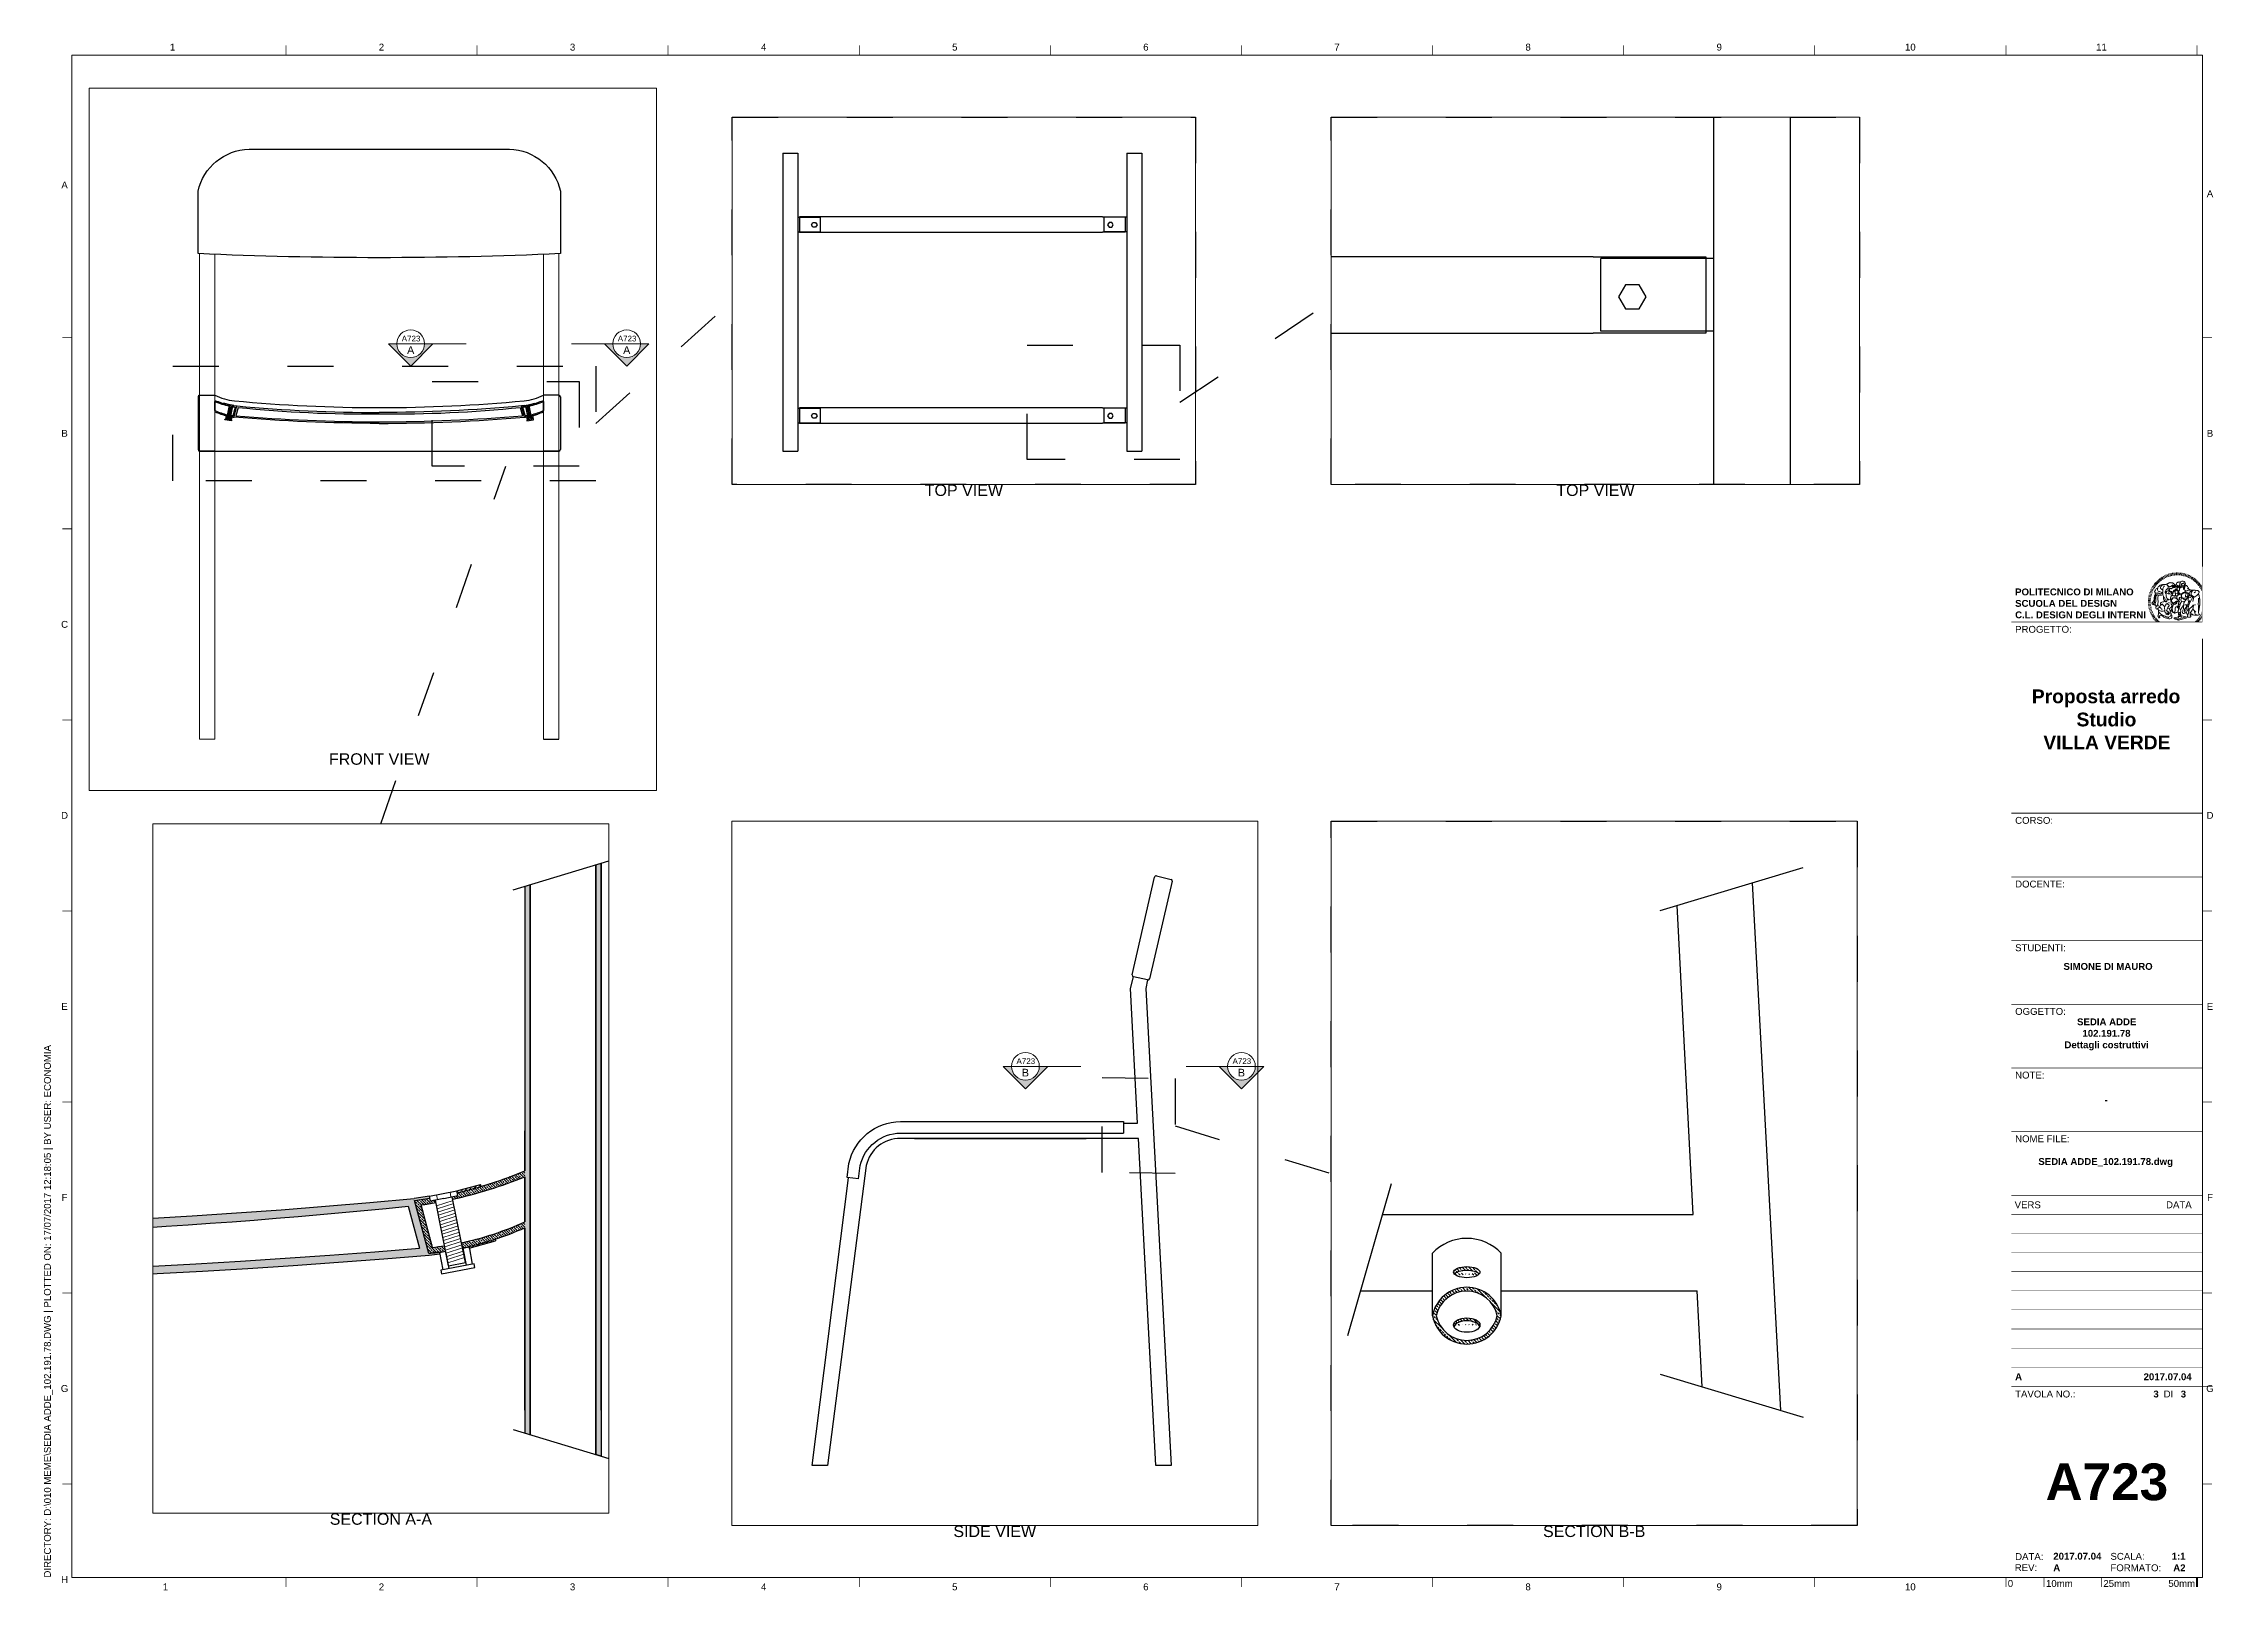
# Paper-space layout 'Layout3' of a CAD drawing. Header units: millimetres. Extents: x 18 to 588, y 7 to 412.
# The model-space entities are those that its viewports show. They can reach past a viewport. Long polylines and large blocks are cut down to what shows.
import ezdxf
from ezdxf.enums import TextEntityAlignment as Align

# ---------------------------------------------------------------- set-up
doc = ezdxf.new("R2010")
doc.units = ezdxf.units.MM
doc.set_wipeout_variables(frame=1)
doc.linetypes.add('ACAD_ISO03W100', pattern=[30, 12, -18])
for name, color, linetype, lineweight in [('A-ANNO-DIMS', 1, 'Continuous', 18), ('A-ANNO-SYMB', 1, 'Continuous', 18), ('G-ANNO-LOGO', 1, 'Continuous', 18), ('G-ANNO-TEXT', 2, 'Continuous', 18), ('G-ANNO-TTLB', 2, 'Continuous', 18), ('VV_D_2_VITI_DETTAGLI', 1, 'Continuous', 18)]:
    doc.layers.add(name, color=color, linetype=linetype, lineweight=lineweight)
doc.layers.add('G-ANNO-NPLT', color=210, linetype='Continuous', lineweight=18, plot=False)
for name, color, linetype in [('sezione', 2, 'ACAD_ISO03W100'), ('VV_D_2_CAMPITURE', 7, 'Continuous'), ('VV_D_2_QUOTE', 1, 'Continuous'), ('VV_D_2_STRUTTPRINCIPALE', 3, 'Continuous'), ('VV_D_2_STRUTTSECONDARIA', 2, 'Continuous'), ('VV_D_2_VITI', 2, 'Continuous')]:
    doc.layers.add(name, color=color, linetype=linetype)
doc.styles.add('ARIAL', font='arial.ttf')
doc.styles.add('ARIAL-BOLD', font='arialbd.ttf')
doc.styles.add('E-ARIAL', font='arial.ttf')
doc.styles.get("Standard").update_dxf_attribs({"font": 'arial.ttf'})
pattern_1 = [(135, (0, -0.90466), (-0.0883883476, -0.0883883476), []), (135, (5e-18, -0.81641), (-0.0883883476, -0.0883883476), [0.06, -0.025])]

psp = doc.layouts.new('Layout3')

# ---------------------------------------------------------------- texts
at = {"layer": 'G-ANNO-TEXT', "style": 'ARIAL'}
for s, p in [('1', (51.48, 410.71)), ('2', (106.13, 410.71)), ('3', (156.13, 410.71)), ('4', (206.13, 410.71)), ('5', (256.13, 410.71)), ('6', (306.13, 410.71)), ('7', (356.13, 410.71)), ('8', (406.13, 410.71)), ('9', (456.13, 410.71)), ('10', (506.13, 410.71)), ('11', (556.13, 410.71)), ('A', (23.22, 374.62)), ('A', (584.53, 372.34)), ('B', (23.22, 309.64)), ('B', (584.53, 309.64)), ('C', (23.22, 259.64)), ('C', (584.53, 259.64)), ('D', (23.22, 209.64)), ('D', (584.53, 209.64)), ('E', (23.22, 159.64)), ('E', (584.53, 159.64)), ('F', (23.22, 109.64)), ('F', (584.53, 109.64)), ('G', (23.22, 59.64)), ('G', (584.53, 59.64)), ('H', (23.22, 9.64)), ('1', (49.62, 7.73)), ('2', (106.13, 7.73)), ('3', (156.13, 7.73)), ('4', (206.13, 7.73)), ('5', (256.13, 7.73)), ('6', (306.13, 7.73)), ('7', (356.13, 7.73)), ('8', (406.13, 7.73)), ('9', (456.13, 7.73)), ('10', (506.13, 7.73))]:
    psp.add_text(s, height=1.8, dxfattribs=at).set_placement(p, align=Align.MIDDLE_CENTER)
at = {"layer": 'G-ANNO-TEXT', "insert": (17.84, 10.17), "char_height": 1.8, "attachment_point": 1, "rotation": 90, "style": 'ARIAL'}
psp.add_mtext_dynamic_manual_height_columns('DIRECTORY: D:\\\\010 MEME\\\\SEDIA ADDE_102.191.78.DWG | PLOTTED ON: 17/07/2017 12:18:05 | BY USER: ECONOMIA', width=412.209, gutter_width=9, heights=[0], dxfattribs=at)
at = {"layer": 'VV_D_2_QUOTE', "char_height": 3, "attachment_point": 2, "style": 'ARIAL'}
for s, insert in [('TOP VIEW', (258.51, 296.24)), ('TOP VIEW', (423.75, 296.24)), ('FRONT VIEW', (105.55, 225.89)), ('SECTION A-A', (105.98, 26.98)), ('SIDE VIEW', (266.59, 23.77)), ('SECTION B-B', (423.42, 23.77))]:
    psp.add_mtext_dynamic_manual_height_columns(s, width=85.1765, gutter_width=2.5, heights=[0], dxfattribs=dict(at, insert=insert))

msp = doc.modelspace()

# ---------------------------------------------------------------- blocks, each defined once
blk = doc.blocks.new('logoPolimi')
for p, q in [((-1.58, 1.77), (-1.44, 1.61)), ((-1.49, 1.84), (-1.36, 1.68)), ((-1.41, 1.91), (-1.28, 1.74)), ((-1.32, 1.97), (-1.2, 1.8)), ((-1.22, 2.03), (-1.11, 1.85)), ((-1.13, 2.09), (-1.03, 1.9)), ((-1.03, 2.14), (-0.94, 1.95)), ((-0.93, 2.18), (-0.84, 1.99)), ((-0.83, 2.22), (-0.75, 2.03)), ((-0.72, 2.26), (-0.66, 2.06)), ((-0.61, 2.29), (-0.56, 2.09)), ((-0.51, 2.32), (-0.46, 2.11)), ((-0.4, 2.34), (-0.36, 2.13)), ((-0.29, 2.35), (-0.26, 2.14)), ((-0.18, 2.36), (-0.16, 2.15)), ((-0.07, 2.37), (-0.06, 2.16)), ((0.04, 2.37), (0.04, 2.16)), ((0.15, 2.36), (0.14, 2.16)), ((0.26, 2.36), (0.24, 2.15)), ((0.37, 2.34), (0.34, 2.13)), ((0.48, 2.32), (0.44, 2.12)), ((0.59, 2.3), (0.54, 2.09)), ((0.69, 2.27), (0.63, 2.07)), ((0.8, 2.23), (0.73, 2.03)), ((0.9, 2.19), (0.82, 2)), ((1, 2.15), (0.91, 1.96)), ((1.1, 2.1), (1, 1.91)), ((1.2, 2.04), (1.09, 1.86)), ((1.29, 1.99), (1.18, 1.81)), ((1.38, 1.92), (1.26, 1.75)), ((1.47, 1.86), (1.34, 1.69)), ((1.56, 1.79), (1.42, 1.63)), ((-2.37, 0.12), (-2.16, 0.11)), ((-2.37, 0.01), (-2.16, 0.01)), ((-2.36, 0.23), (-2.15, 0.21)), ((-2.35, 0.34), (-2.14, 0.31)), ((-2.33, 0.45), (-2.12, 0.41)), ((-2.3, 0.55), (-2.1, 0.51)), ((-2.28, 0.66), (-2.07, 0.6)), ((-2.24, 0.77), (-2.04, 0.7)), ((-2.2, 0.87), (-2.01, 0.79)), ((-2.16, 0.97), (-1.97, 0.89)), ((-2.11, 1.07), (-1.93, 0.98)), ((-2.06, 1.17), (-1.88, 1.07)), ((-2.01, 1.26), (-1.83, 1.15)), ((-1.94, 1.36), (-1.77, 1.24)), ((-1.88, 1.45), (-1.71, 1.32)), ((-1.84, 0.03), (-1.82, 0.35)), ((-1.81, 1.53), (-1.65, 1.4)), ((-1.74, 1.61), (-1.58, 1.47)), ((-1.73, 0.59), (-1.73, 0.59)), ((-1.73, 0.59), (-1.73, 0.59)), ((-1.66, 1.69), (-1.51, 1.54)), ((-1.65, 0.57), (-1.65, 0.57)), ((-1.59, 1.12), (-1.59, 1.12)), ((-1.51, 0.55), (-1.51, 0.55)), ((-1.51, 0.55), (-1.51, 0.55)), ((-1.31, 0.79), (-1.21, 0.75)), ((-1.21, 0.75), (-1.31, 0.79)), ((-1.21, 0.75), (-1.31, 0.79)), ((-1.21, 0.75), (-1.21, 0.75)), ((-1.21, 0.75), (-1.21, 0.75)), ((-1.19, 0.76), (-1.19, 0.76)), ((-1.19, 0.76), (-1.19, 0.76)), ((-1.17, 0.99), (-1.18, 0.99)), ((-1.18, 0.99), (-1.17, 0.99)), ((-1.16, 0.57), (-1.16, 0.57)), ((-1.16, 0.57), (-1.16, 0.57)), ((-1.1, 0.01), (-0.99, 0.06)), ((-0.99, 0.06), (-1.1, 0.01)), ((-0.99, 0.06), (-1.1, 0.01)), ((-0.99, 0.06), (-0.99, 0.06)), ((-0.99, 0.06), (-0.99, 0.06)), ((-0.97, 0.79), (-0.98, 0.79)), ((-0.89, 0.84), (-0.97, 0.79)), ((-0.97, 0.79), (-0.89, 0.84)), ((-0.96, 1.41), (-0.96, 1.41)), ((-0.96, 1.41), (-0.96, 1.41)), ((-0.89, 0.84), (-0.82, 0.87)), ((-0.82, 0.87), (-0.89, 0.84)), ((-0.89, 0.84), (-0.82, 0.87)), ((-0.88, 0.83), (-0.89, 0.84)), ((-0.85, 1.39), (-0.85, 1.39)), ((-0.85, 1.39), (-0.85, 1.39)), ((-0.84, 0.14), (-0.84, 0.14)), ((-0.77, 1.08), (-0.78, 1.08)), ((-0.78, 1.08), (-0.77, 1.08)), ((-0.61, 1.12), (-0.77, 1.08)), ((-0.77, 1.08), (-0.61, 1.12)), ((-0.77, 1.08), (-0.61, 1.12)), ((-0.75, 1.3), (-0.76, 1.29)), ((-0.76, 1.29), (-0.75, 1.3)), ((-0.65, 0.99), (-0.7, 0.96)), ((-0.69, 0.18), (-0.68, 0.18)), ((-0.66, 0.93), (-0.66, 0.93)), ((-0.66, 0.93), (-0.64, 0.93)), ((-0.66, 0.93), (-0.66, 0.93)), ((-0.66, 0.93), (-0.66, 0.93)), ((-0.63, 1.01), (-0.63, 1.01)), ((-0.63, 1.01), (-0.62, 1.01)), ((-0.63, 0.66), (-0.63, 0.66)), ((-0.6, 1.12), (-0.61, 1.12)), ((-0.61, 1.12), (-0.6, 1.12)), ((-0.61, 1.12), (-0.6, 1.12)), ((-0.61, 0.86), (-0.57, 0.85)), ((-0.57, 0.85), (-0.61, 0.86)), ((-0.61, 0.86), (-0.57, 0.85)), ((-0.53, 1.08), (-0.6, 1.12)), ((-0.6, 1.12), (-0.6, 1.11)), ((-0.6, 1.12), (-0.53, 1.08)), ((-0.57, 0.8), (-0.59, 0.8)), ((-0.57, 0.85), (-0.53, 0.84)), ((-0.57, 0.85), (-0.57, 0.85)), ((-0.57, 0.85), (-0.57, 0.85)), ((-0.57, 0.85), (-0.53, 0.84)), ((-0.56, 0.29), (-0.49, 0.48)), ((-0.56, 0.14), (-0.56, 0.29)), ((-0.5, 0.11), (-0.56, 0.14)), ((-0.53, 0.84), (-0.51, 0.84)), ((-0.53, 0.84), (-0.51, 0.84)), ((-0.53, 0.84), (-0.53, 0.84)), ((-0.51, 0.11), (-0.51, 0.11)), ((-0.51, 0.11), (-0.51, 0.11)), ((-0.34, 0.33), (-0.5, 0.11)), ((-0.49, 0.48), (-0.41, 0.55)), ((-0.42, 0.8), (-0.47, 0.79)), ((-0.42, 0.8), (-0.47, 0.79)), ((-0.47, 0.79), (-0.45, 0.76)), ((-0.47, 0.79), (-0.45, 0.76)), ((-0.45, 1.14), (-0.42, 1.11)), ((-0.42, 1.26), (-0.36, 1.22)), ((-0.41, 0.55), (-0.34, 0.49)), ((-0.4, 1.37), (-0.38, 1.38)), ((-0.39, 1.37), (-0.4, 1.37)), ((-0.35, 1.33), (-0.4, 1.37)), ((-0.39, 1.24), (-0.4, 1.23)), ((-0.38, 1.14), (-0.38, 1.14)), ((-0.34, 0.49), (-0.09, 0.48)), ((-0.16, 0.32), (-0.34, 0.33)), ((-0.14, 0.32), (-0.31, 0.34)), ((-0.28, 1.3), (-0.29, 1.3)), ((-0.28, 1.3), (-0.28, 1.3)), ((-0.16, 1.24), (-0.16, 1.25)), ((-0.16, 1.25), (-0.16, 1.25)), ((-0.16, 0.49), (-0.14, 0.64)), ((-0.06, 0.27), (-0.16, 0.32)), ((-0.1, 0.88), (-0.09, 0.87)), ((-0.08, 1.37), (-0.08, 1.38)), ((-0.08, 1.23), (-0.05, 1.21)), ((-0.05, 1.21), (-0.08, 1.23)), ((-0.08, 1.23), (-0.05, 1.21)), ((-0.03, 0.26), (-0.06, 0.27)), ((-0.05, 1.21), (-0.04, 1.21)), ((-0.04, 1.21), (-0.05, 1.21)), ((-0.04, 1.21), (-0.04, 1.21)), ((-0.04, 1.21), (-0.04, 1.21)), ((-0.04, 0.48), (-0.03, 0.26)), ((0.03, 1.15), (0.03, 1.15)), ((0.03, 0.66), (0.03, 0.67)), ((0.07, 0.58), (0.07, 0.57)), ((0.1, 1.18), (0.1, 1.18)), ((0.1, 0.84), (0.1, 0.84)), ((0.13, 1.32), (0.17, 1.19)), ((0.14, 0.71), (0.34, 0.65)), ((0.31, 0.56), (0.17, 0.63)), ((0.27, 1.61), (0.27, 1.61)), ((0.27, 1.61), (0.27, 1.61)), ((0.27, 1.61), (0.27, 1.61)), ((0.29, 1.29), (0.29, 1.29)), ((0.29, 1.29), (0.29, 1.29)), ((0.29, 1.29), (0.29, 1.29)), ((0.29, 1.29), (0.29, 1.29)), ((0.33, 0.49), (0.34, 0.49)), ((0.33, 0.03), (0.35, 0.03)), ((0.33, 0.03), (0.35, 0.03)), ((0.34, 0.65), (0.34, 0.64)), ((0.35, 0.03), (0.57, 0.06)), ((0.35, 0.03), (0.57, 0.06)), ((0.35, 0.03), (0.35, 0.03)), ((0.35, 0.03), (0.35, 0.03)), ((0.38, 1.36), (0.37, 1.35)), ((0.38, 0.34), (0.37, 0.34)), ((0.38, 0.34), (0.38, 0.34)), ((0.43, 0.67), (0.39, 0.64)), ((0.49, 1.05), (0.51, 1.13)), ((0.51, 1.13), (0.49, 1.05)), ((0.49, 1.05), (0.51, 1.13)), ((0.51, 1.31), (0.5, 1.29)), ((0.51, 1.13), (0.52, 1.23)), ((0.52, 1.23), (0.51, 1.23)), ((0.51, 1.23), (0.52, 1.23)), ((0.52, 1.23), (0.51, 1.13)), ((0.51, 1.13), (0.52, 1.23)), ((0.52, 1.24), (0.6, 1.37)), ((0.52, 1.23), (0.6, 1.36)), ((0.6, 1.36), (0.52, 1.23)), ((0.52, 1.23), (0.52, 1.23)), ((0.52, 1.23), (0.52, 1.24)), ((0.52, 1.23), (0.52, 1.23)), ((0.55, 1.07), (0.53, 1.06)), ((0.53, 1.04), (0.53, 1.06)), ((0.53, 1.05), (0.53, 1.04)), ((0.54, 0.3), (0.63, 0.32)), ((0.54, -0.08), (0.61, 0.06)), ((0.61, 0.06), (0.54, -0.08)), ((0.54, -0.08), (0.61, 0.06)), ((0.56, 0.19), (0.59, 0.21)), ((0.57, 1.07), (0.57, 1.07)), ((0.57, 1.07), (0.57, 1.07)), ((0.57, 1.07), (0.57, 1.07)), ((0.57, 1.07), (0.57, 1.07)), ((0.57, 1.07), (0.57, 1.07)), ((0.57, 1.07), (0.57, 1.07)), ((0.57, 1.07), (0.57, 1.07)), ((0.58, 0.3), (0.59, 0.29)), ((0.59, 0.78), (0.59, 0.79)), ((0.59, 0.79), (0.59, 0.79)), ((0.59, 0.79), (0.59, 0.79)), ((0.59, 0.79), (0.59, 0.78)), ((0.61, 0.06), (0.6, 0.07)), ((0.6, 0.07), (0.61, 0.06)), ((0.61, 0.06), (0.61, 0.07)), ((0.62, 0.21), (0.65, 0.22)), ((0.64, 1.37), (0.65, 1.37)), ((0.69, 0.86), (0.68, 0.86)), ((0.68, 0.86), (0.69, 0.86)), ((0.68, 0.76), (0.68, 0.76)), ((0.76, 0.26), (0.76, 0.26)), ((0.82, 0.35), (0.84, 0.36)), ((0.82, 0.35), (0.82, 0.35)), ((0.84, 0.36), (0.84, 0.37)), ((0.85, 0.34), (1.05, 0.35)), ((0.93, 1.05), (0.93, 1.05)), ((0.93, 1.05), (0.93, 1.05)), ((0.93, 1.05), (0.93, 1.04)), ((0.93, 1.05), (0.93, 1.05)), ((0.97, 0.66), (0.96, 0.66)), ((1.01, 0.97), (0.98, 0.96)), ((1.17, 0.96), (1.17, 0.95)), ((1.17, 0.95), (1.17, 0.95)), ((1.34, 0.37), (1.26, 0.04)), ((1.27, 0.37), (1.27, 0.38)), ((1.28, 0.95), (1.28, 0.95)), ((1.37, 0.73), (1.46, 0.81)), ((1.41, 0.4), (1.41, 0.41)), ((1.64, 1.71), (1.49, 1.56)), ((1.49, 0.9), (1.57, 0.92)), ((1.72, 1.63), (1.56, 1.49)), ((1.67, 0.6), (1.57, 0.53)), ((1.79, 1.55), (1.63, 1.41)), ((1.86, 1.47), (1.7, 1.34)), ((1.93, 1.38), (1.76, 1.26)), ((1.99, 1.29), (1.81, 1.17)), ((2.05, 1.19), (1.87, 1.09)), ((2.1, 1.1), (1.92, 1)), ((2.15, 1), (1.96, 0.91)), ((2.19, 0.9), (2, 0.82)), ((2.23, 0.79), (2.04, 0.72)), ((2.27, 0.69), (2.07, 0.63)), ((2.3, 0.58), (2.09, 0.53)), ((2.32, 0.47), (2.12, 0.43)), ((2.34, 0.37), (2.13, 0.33)), ((2.36, 0.26), (2.15, 0.23)), ((2.37, 0.15), (2.16, 0.13)), ((2.37, 0.04), (2.16, 0.03)), ((-2.37, -0.1), (-2.16, -0.09)), ((-2.36, -0.21), (-2.15, -0.19)), ((-2.35, -0.32), (-2.14, -0.29)), ((-2.33, -0.43), (-2.12, -0.39)), ((-2.31, -0.54), (-2.1, -0.49)), ((-2.28, -0.65), (-2.08, -0.59)), ((-2.25, -0.75), (-2.05, -0.69)), ((-2.21, -0.86), (-2.02, -0.78)), ((-2.17, -0.96), (-1.98, -0.87)), ((-2.12, -1.06), (-1.93, -0.96)), ((-2.07, -1.16), (-1.89, -1.05)), ((-2.04, -0.15), (-1.97, -0.2)), ((-2.01, -1.25), (-1.84, -1.14)), ((-1.95, -1.34), (-1.78, -1.22)), ((-1.89, -1.43), (-1.72, -1.31)), ((-1.82, -1.52), (-1.66, -1.38)), ((-1.75, -1.6), (-1.59, -1.46)), ((-1.67, -1.68), (-1.52, -1.53)), ((-1.58, -0.12), (-1.6, -0.18)), ((-1.6, -0.18), (-1.58, -0.28)), ((-1.57, -0.54), (-1.59, -0.54)), ((-1.59, -0.54), (-1.59, -0.54)), ((-1.59, -1.76), (-1.45, -1.6)), ((-1.56, -0.32), (-1.56, -0.31)), ((-1.56, -0.31), (-1.56, -0.31)), ((-1.53, -0.65), (-1.53, -0.65)), ((-1.53, -0.65), (-1.53, -0.65)), ((-1.51, -1.83), (-1.37, -1.67)), ((-1.48, -0.86), (-1.48, -0.85)), ((-1.42, -0.37), (-1.42, -0.37)), ((-1.42, -1.9), (-1.29, -1.73)), ((-1.38, -0.46), (-1.38, -0.46)), ((-1.31, -0.24), (-1.31, -0.23)), ((-1.31, -0.23), (-1.31, -0.24)), ((-1.23, -0.19), (-1.23, -0.19)), ((-1.23, -0.19), (-1.23, -0.19)), ((-1.23, -0.19), (-1.23, -0.19)), ((-1.23, -0.19), (-1.23, -0.19)), ((-1.01, -0.39), (-1.02, -0.39)), ((-1.02, -0.39), (-1.01, -0.39)), ((-1.02, -0.7), (-1.02, -0.7)), ((-1.02, -0.7), (-1.02, -0.7)), ((-1.02, -0.7), (-1.02, -0.7)), ((-0.79, -0.51), (-0.83, -0.58)), ((-0.83, -0.58), (-0.79, -0.51)), ((-0.83, -0.58), (-0.79, -0.51)), ((-0.78, -1.05), (-0.83, -0.94)), ((-0.83, -0.94), (-0.78, -1.05)), ((-0.83, -0.94), (-0.83, -0.94)), ((-0.83, -0.94), (-0.78, -1.05)), ((-0.82, -1.23), (-0.82, -1.23)), ((-0.82, -1.23), (-0.77, -1.23)), ((-0.77, -1.23), (-0.82, -1.23)), ((-0.82, -1.23), (-0.82, -1.23)), ((-0.77, -1.23), (-0.82, -1.23)), ((-0.75, -0.96), (-0.8, -0.89)), ((-0.8, -0.89), (-0.79, -0.92)), ((-0.79, -0.92), (-0.8, -0.89)), ((-0.8, -0.89), (-0.75, -0.96)), ((-0.79, -0.92), (-0.8, -0.89)), ((-0.8, -0.89), (-0.8, -0.89)), ((-0.8, -0.89), (-0.75, -0.96)), ((-0.79, -0.92), (-0.78, -0.95)), ((-0.78, -0.95), (-0.79, -0.92)), ((-0.78, -0.95), (-0.79, -0.92)), ((-0.77, -0.49), (-0.78, -0.48)), ((-0.78, -0.48), (-0.77, -0.49)), ((-0.78, -0.95), (-0.76, -1)), ((-0.76, -1), (-0.78, -0.95)), ((-0.76, -1), (-0.78, -0.95)), ((-0.71, -0.89), (-0.75, -0.87)), ((-0.75, -0.87), (-0.71, -0.89)), ((-0.75, -0.87), (-0.71, -0.89)), ((-0.72, -1.01), (-0.75, -0.96)), ((-0.75, -0.96), (-0.72, -1.01)), ((-0.75, -0.96), (-0.72, -1.01)), ((-0.64, -0.93), (-0.71, -0.89)), ((-0.71, -0.89), (-0.64, -0.93)), ((-0.71, -0.89), (-0.64, -0.93)), ((-0.66, -0.53), (-0.66, -0.53)), ((-0.66, -0.53), (-0.66, -0.53)), ((-0.66, -0.53), (-0.66, -0.53)), ((-0.39, -0.81), (-0.51, -0.69)), ((-0.51, -1.04), (-0.5, -1.04)), ((-0.48, -0.42), (-0.48, -0.42)), ((-0.48, -0.42), (-0.48, -0.42)), ((-0.48, -0.42), (-0.48, -0.42)), ((-0.41, -0.51), (-0.41, -0.51)), ((-0.38, -0.05), (-0.39, -0.12)), ((-0.39, -0.12), (-0.37, -0.1)), ((-0.35, -0.14), (-0.37, -0.08)), ((-0.37, -0.09), (-0.37, -0.09)), ((-0.33, -0.12), (-0.35, -0.14)), ((-0.32, -0.14), (-0.35, -0.14)), ((-0.35, -0.18), (-0.34, -0.22)), ((-0.34, -0.08), (-0.29, -0.16)), ((-0.34, -0.22), (-0.34, -0.22)), ((-0.27, -0.17), (-0.32, -0.14)), ((-0.25, -0.91), (-0.26, -0.9)), ((-0.26, -1.29), (0.1, -1.2)), ((0.1, -1.2), (-0.26, -1.29)), ((0.08, -1.4), (-0.26, -1.29)), ((-0.26, -1.29), (0.08, -1.4)), ((-0.26, -1.38), (-0.26, -1.29)), ((-0.26, -1.29), (-0.26, -1.29)), ((-0.26, -1.29), (-0.26, -1.38)), ((-0.26, -1.29), (0.08, -1.4)), ((-0.26, -1.29), (-0.26, -1.29)), ((0.08, -1.49), (-0.26, -1.38)), ((-0.26, -1.38), (0.09, -1.49)), ((-0.14, -0.15), (-0.16, -0.13)), ((-0.11, -0.04), (-0.12, -0.05)), ((-0.04, -0.41), (-0.01, -0.44)), ((-0.01, -0.44), (-0.04, -0.41)), ((-0.04, -0.41), (-0.01, -0.44)), ((0.07, -0.84), (0.07, -0.84)), ((0.07, -0.84), (0.07, -0.84)), ((0.1, -1.2), (0.08, -1.32)), ((0.08, -1.32), (0.13, -1.2)), ((0.08, -1.4), (0.72, -1.22)), ((0.72, -1.22), (0.08, -1.4)), ((0.08, -1.4), (0.72, -1.22)), ((0.72, -1.31), (0.08, -1.49)), ((0.08, -1.44), (0.08, -1.4)), ((0.08, -1.4), (0.08, -1.44)), ((0.08, -1.4), (0.08, -1.49)), ((0.08, -1.49), (0.08, -1.44)), ((0.08, -1.44), (0.08, -1.44)), ((0.08, -1.44), (0.08, -1.45)), ((0.08, -1.45), (0.08, -1.46)), ((0.08, -1.46), (0.08, -1.49)), ((0.1, -1.01), (0.09, -0.86)), ((0.1, -1.01), (0.09, -0.86)), ((0.09, -1.49), (0.72, -1.31)), ((0.1, -1.2), (0.12, -1.04)), ((0.12, -1.04), (0.1, -1.2)), ((0.13, -1.2), (0.1, -1.2)), ((0.1, -1.2), (0.13, -1.2)), ((0.13, -1.2), (0.1, -1.2)), ((0.1, -1.2), (0.1, -1.2)), ((0.11, -0.44), (0.11, -0.44)), ((0.11, -0.44), (0.11, -0.44)), ((0.12, -0.21), (0.12, -0.21)), ((0.12, -0.21), (0.12, -0.21)), ((0.12, -0.21), (0.12, -0.21)), ((0.12, -0.21), (0.12, -0.21)), ((0.12, -0.21), (0.12, -0.21)), ((0.12, -0.21), (0.12, -0.21)), ((0.12, -0.21), (0.12, -0.21)), ((0.12, -0.21), (0.12, -0.21)), ((0.12, -0.21), (0.12, -0.21)), ((0.12, -0.21), (0.12, -0.21)), ((0.12, -0.21), (0.12, -0.21)), ((0.12, -0.21), (0.12, -0.21)), ((0.12, -0.21), (0.12, -0.21)), ((0.12, -0.56), (0.14, -0.53)), ((0.14, -0.53), (0.12, -0.56)), ((0.12, -0.56), (0.14, -0.53)), ((0.12, -1.04), (0.12, -1.04)), ((0.12, -1.04), (0.12, -1.04)), ((0.12, -1.04), (0.12, -1.04)), ((0.21, -0.99), (0.13, -1.2)), ((0.13, -1.2), (0.21, -0.99)), ((0.36, -1.14), (0.13, -1.2)), ((0.13, -1.2), (0.26, -1.17)), ((0.14, -0.53), (0.16, -0.49)), ((0.16, -0.49), (0.14, -0.53)), ((0.14, -0.53), (0.16, -0.49)), ((0.16, -0.49), (0.16, -0.49)), ((0.16, -0.49), (0.16, -0.49)), ((0.28, -1.19), (0.21, -0.99)), ((0.21, -0.99), (0.31, -1.27)), ((0.24, -0.17), (0.24, -0.16)), ((0.24, -0.16), (0.24, -0.17)), ((0.25, -0.84), (0.25, -0.88)), ((0.25, -0.88), (0.25, -0.84)), ((0.25, -0.88), (0.25, -0.84)), ((0.25, -0.88), (0.29, -1.17)), ((0.26, -0.88), (0.25, -0.88)), ((0.31, -1.27), (0.25, -0.88)), ((0.26, -1.17), (0.28, -1.16)), ((0.28, -1.16), (0.36, -1.14)), ((0.29, -1.17), (0.28, -1.19)), ((0.36, -1.14), (0.72, -1.22)), ((0.72, -1.22), (0.36, -1.14)), ((0.49, -0.31), (0.49, -0.31)), ((0.49, -0.31), (0.49, -0.31)), ((0.5, -0.27), (0.5, -0.27)), ((0.51, -0.27), (0.51, -0.27)), ((0.72, -0.81), (0.75, -0.89)), ((0.72, -1.22), (0.72, -1.31)), ((0.72, -1.31), (0.72, -1.22)), ((0.74, -0.23), (0.74, -0.23)), ((0.74, -0.23), (0.75, -0.24)), ((0.75, -0.23), (0.75, -0.23)), ((0.86, -0.25), (0.82, -0.34)), ((0.87, -0.22), (0.86, -0.23)), ((0.87, -0.22), (0.86, -0.25)), ((0.96, -0.58), (0.96, -0.57)), ((1.05, -1.05), (1.04, -1.05)), ((1.37, -1.93), (1.25, -1.76)), ((1.31, -0.27), (1.3, -0.26)), ((1.3, -0.26), (1.3, -0.26)), ((1.3, -0.26), (1.3, -0.26)), ((1.3, -0.26), (1.31, -0.27)), ((1.3, -0.26), (1.3, -0.26)), ((1.46, -1.87), (1.33, -1.7)), ((1.54, -1.8), (1.41, -1.64)), ((1.63, -1.72), (1.48, -1.57)), ((1.71, -1.65), (1.55, -1.5)), ((1.78, -1.57), (1.62, -1.43)), ((1.85, -1.48), (1.69, -1.35)), ((1.92, -1.39), (1.75, -1.27)), ((1.98, -1.3), (1.81, -1.19)), ((2.04, -1.21), (1.86, -1.1)), ((2.09, -1.11), (1.91, -1.01)), ((2.14, -1.01), (1.95, -0.92)), ((2.19, -0.91), (1.99, -0.83)), ((2.23, -0.81), (2.03, -0.74)), ((2.26, -0.7), (2.06, -0.64)), ((2.29, -0.6), (2.09, -0.55)), ((2.32, -0.49), (2.11, -0.45)), ((2.34, -0.38), (2.13, -0.35)), ((2.35, -0.27), (2.15, -0.25)), ((2.37, -0.08), (2.16, -0.07)), ((2.36, -0.16), (2.16, -0.15)), ((-1.33, -1.96), (-1.21, -1.79)), ((-1.24, -2.02), (-1.13, -1.84)), ((-1.14, -2.08), (-1.04, -1.89)), ((-1.04, -2.13), (-0.95, -1.94)), ((-0.94, -2.18), (-0.86, -1.98)), ((-0.84, -2.22), (-0.77, -2.02)), ((-0.74, -2.25), (-0.67, -2.05)), ((-0.63, -2.29), (-0.57, -2.08)), ((-0.52, -2.31), (-0.48, -2.11)), ((-0.42, -2.33), (-0.38, -2.13)), ((-0.31, -2.35), (-0.28, -2.14)), ((-0.2, -2.36), (-0.18, -2.15)), ((-0.09, -2.37), (-0.08, -2.16)), ((0.03, -2.37), (0.02, -2.16)), ((0.14, -2.37), (0.12, -2.16)), ((0.25, -2.36), (0.22, -2.15)), ((0.35, -2.34), (0.32, -2.14)), ((0.46, -2.32), (0.42, -2.12)), ((0.57, -2.3), (0.52, -2.1)), ((0.68, -2.27), (0.62, -2.07)), ((0.78, -2.24), (0.71, -2.04)), ((0.89, -2.2), (0.81, -2)), ((0.99, -2.15), (0.9, -1.96)), ((1.09, -2.11), (0.99, -1.92)), ((1.19, -2.05), (1.08, -1.87)), ((1.28, -2), (1.17, -1.82))]:
    blk.add_line(p, q)
for points in [[(-1.9, 0.12), (-1.94, 0.02), (-2.05, -0.09), (-2.05, -0.09)], [(-1.86, 0.38), (-1.86, 0.38), (-1.87, 0.19), (-1.9, 0.12)], [(-1.76, 0.6), (-1.76, 0.6), (-1.84, 0.57), (-1.86, 0.38)], [(-1.86, -0.04), (-1.84, 0.02), (-1.84, 0.03), (-1.84, 0.03)], [(-1.82, 0.78), (-1.83, 0.8), (-1.85, 0.86), (-1.83, 0.88)], [(-1.82, 0.78), (-1.83, 0.8), (-1.85, 0.86), (-1.83, 0.88)], [(-1.83, 0.88), (-1.81, 0.9), (-1.76, 0.96), (-1.76, 0.96)], [(-1.83, 0.88), (-1.81, 0.9), (-1.76, 0.96), (-1.76, 0.96)], [(-1.76, 0.6), (-1.83, 0.7), (-1.78, 0.74), (-1.78, 0.74)], [(-1.78, 0.74), (-1.79, 0.74), (-1.83, 0.7), (-1.76, 0.6)], [(-1.78, 0.74), (-1.8, 0.76), (-1.81, 0.78), (-1.82, 0.78)], [(-1.78, 0.74), (-1.8, 0.76), (-1.81, 0.78), (-1.82, 0.78)], [(-1.82, 0.35), (-1.81, 0.5), (-1.73, 0.59), (-1.73, 0.59)], [(-1.82, -0.19), (-1.73, -0.07), (-1.75, 0.14), (-1.75, 0.3)], [(-1.75, 0.33), (-1.75, 0.17), (-1.73, -0.05), (-1.8, -0.17)], [(-1.78, 0.74), (-1.75, 0.72), (-1.72, 0.69), (-1.68, 0.7)], [(-1.68, 0.7), (-1.72, 0.69), (-1.75, 0.72), (-1.78, 0.74)], [(-1.68, 0.7), (-1.72, 0.69), (-1.75, 0.72), (-1.78, 0.74)], [(-1.78, 0.74), (-1.78, 0.74), (-1.78, 0.74), (-1.78, 0.74)], [(-1.76, 0.96), (-1.68, 1.1), (-1.59, 1.12), (-1.59, 1.12)], [(-1.76, 0.96), (-1.68, 1.1), (-1.6, 1.12), (-1.6, 1.12)], [(-1.73, 0.59), (-1.74, 0.59), (-1.75, 0.6), (-1.76, 0.6)], [(-1.73, 0.59), (-1.74, 0.59), (-1.75, 0.6), (-1.76, 0.6)], [(-1.75, 0.3), (-1.76, 0.47), (-1.65, 0.57), (-1.65, 0.57)], [(-1.65, 0.57), (-1.65, 0.57), (-1.76, 0.5), (-1.75, 0.33)], [(-1.65, 0.57), (-1.68, 0.58), (-1.7, 0.58), (-1.73, 0.59)], [(-1.65, 0.57), (-1.68, 0.58), (-1.7, 0.58), (-1.73, 0.59)], [(-1.5, 0.71), (-1.53, 0.74), (-1.61, 0.71), (-1.68, 0.7)], [(-1.68, 0.7), (-1.61, 0.71), (-1.53, 0.73), (-1.5, 0.71)], [(-1.5, 0.71), (-1.53, 0.73), (-1.61, 0.71), (-1.68, 0.7)], [(-1.51, 0.55), (-1.56, 0.56), (-1.61, 0.56), (-1.65, 0.57)], [(-1.65, 0.57), (-1.61, 0.56), (-1.56, 0.56), (-1.51, 0.55)], [(-1.51, 0.55), (-1.56, 0.56), (-1.61, 0.56), (-1.65, 0.57)], [(-1.59, 1.12), (-1.6, 1.06), (-1.61, 0.99), (-1.61, 0.97)], [(-1.61, 0.97), (-1.61, 0.99), (-1.6, 1.06), (-1.59, 1.12)], [(-1.61, 0.97), (-1.61, 0.99), (-1.6, 1.06), (-1.59, 1.12)], [(-1.61, 0.97), (-1.61, 0.95), (-1.56, 0.88), (-1.54, 0.87)], [(-1.54, 0.87), (-1.56, 0.88), (-1.61, 0.95), (-1.61, 0.97)], [(-1.54, 0.87), (-1.56, 0.88), (-1.61, 0.96), (-1.61, 0.97)], [(-1.59, 1.12), (-1.59, 1.13), (-1.59, 1.15), (-1.58, 1.16)], [(-1.59, 1.12), (-1.59, 1.13), (-1.59, 1.15), (-1.58, 1.16)], [(-1.58, 1.16), (-1.57, 1.21), (-1.52, 1.23), (-1.49, 1.25)], [(-1.58, 1.16), (-1.57, 1.21), (-1.52, 1.23), (-1.49, 1.25)], [(-1.58, 0.36), (-1.58, 0.48), (-1.51, 0.55), (-1.51, 0.55)], [(-1.51, 0.55), (-1.51, 0.55), (-1.58, 0.48), (-1.58, 0.36)], [(-1.51, 0.55), (-1.51, 0.55), (-1.58, 0.48), (-1.58, 0.36)], [(-1.55, 0.04), (-1.55, 0.08), (-1.58, 0.25), (-1.58, 0.36)], [(-1.58, 0.36), (-1.58, 0.25), (-1.55, 0.08), (-1.55, 0.04)], [(-1.58, 0.36), (-1.58, 0.25), (-1.55, 0.08), (-1.55, 0.04)], [(-1.58, -0.12), (-1.57, -0.06), (-1.55, 0.02), (-1.55, 0.04)], [(-1.55, 0.04), (-1.55, 0.02), (-1.57, -0.06), (-1.58, -0.12)], [(-1.55, 0.04), (-1.55, 0.02), (-1.56, -0.04), (-1.57, -0.1)], [(-1.54, 0.87), (-1.52, 0.85), (-1.47, 0.83), (-1.44, 0.83)], [(-1.44, 0.83), (-1.47, 0.83), (-1.52, 0.85), (-1.54, 0.87)], [(-1.45, 0.83), (-1.47, 0.83), (-1.52, 0.85), (-1.54, 0.87)], [(-1.51, 0.55), (-1.33, 0.54), (-1.16, 0.57), (-1.16, 0.57)], [(-1.16, 0.57), (-1.16, 0.57), (-1.33, 0.54), (-1.51, 0.55)], [(-1.16, 0.57), (-1.16, 0.57), (-1.33, 0.54), (-1.51, 0.55)], [(-1.5, 0.71), (-1.46, 0.68), (-1.4, 0.62), (-1.33, 0.66)], [(-1.33, 0.66), (-1.4, 0.62), (-1.46, 0.68), (-1.5, 0.71)], [(-1.33, 0.66), (-1.4, 0.62), (-1.46, 0.68), (-1.5, 0.71)], [(-1.49, 1.25), (-1.46, 1.26), (-1.42, 1.33), (-1.39, 1.36)], [(-1.49, 1.25), (-1.46, 1.27), (-1.43, 1.34), (-1.39, 1.36)], [(-1.31, 0.79), (-1.33, 0.79), (-1.42, 0.83), (-1.45, 0.83)], [(-1.44, 0.83), (-1.42, 0.83), (-1.33, 0.79), (-1.31, 0.79)], [(-1.31, 0.79), (-1.33, 0.79), (-1.42, 0.83), (-1.44, 0.83)], [(-1.35, 1.1), (-1.4, 1.17), (-1.36, 1.23), (-1.29, 1.31)], [(-1.29, 1.31), (-1.36, 1.23), (-1.4, 1.17), (-1.35, 1.1)], [(-1.35, 1.1), (-1.4, 1.17), (-1.36, 1.23), (-1.29, 1.31)], [(-1.39, 1.36), (-1.35, 1.38), (-1.26, 1.4), (-1.19, 1.41)], [(-1.39, 1.36), (-1.35, 1.38), (-1.26, 1.4), (-1.19, 1.41)], [(-1.18, 0.99), (-1.24, 0.97), (-1.3, 1.03), (-1.35, 1.1)], [(-1.35, 1.1), (-1.3, 1.03), (-1.24, 0.97), (-1.18, 0.99)], [(-1.18, 1), (-1.24, 0.97), (-1.3, 1.03), (-1.35, 1.1)], [(-1.33, 0.66), (-1.28, 0.7), (-1.23, 0.73), (-1.21, 0.75)], [(-1.21, 0.75), (-1.23, 0.73), (-1.28, 0.7), (-1.33, 0.66)], [(-1.21, 0.75), (-1.23, 0.73), (-1.28, 0.7), (-1.33, 0.66)], [(-1.29, 1.31), (-1.22, 1.39), (-1.01, 1.41), (-0.96, 1.41)], [(-0.96, 1.41), (-1.01, 1.41), (-1.22, 1.39), (-1.29, 1.31)], [(-1.29, 1.31), (-1.22, 1.39), (-1.01, 1.41), (-0.96, 1.41)], [(-1.24, -0.02), (-1.21, -0.01), (-1.1, 0.01), (-1.1, 0.01)], [(-1.1, 0.01), (-1.1, 0.01), (-1.21, -0.01), (-1.24, -0.02)], [(-1.1, 0.01), (-1.1, 0.01), (-1.21, -0.01), (-1.24, -0.02)], [(-1.21, 0.75), (-1.2, 0.75), (-1.19, 0.76), (-1.19, 0.76)], [(-1.19, 0.76), (-1.19, 0.76), (-1.2, 0.75), (-1.21, 0.75)], [(-1.19, 0.76), (-1.19, 0.76), (-1.2, 0.76), (-1.21, 0.75)], [(-1.19, 1.41), (-1.11, 1.43), (-0.97, 1.41), (-0.97, 1.41)], [(-1.19, 1.41), (-1.12, 1.43), (-0.98, 1.41), (-0.98, 1.41)], [(-1.19, 0.76), (-1.19, 0.77), (-1.18, 0.78), (-1.18, 0.79)], [(-1.18, 0.79), (-1.18, 0.78), (-1.19, 0.77), (-1.19, 0.76)], [(-1.19, 0.76), (-1.19, 0.77), (-1.19, 0.78), (-1.18, 0.79)], [(-1.18, 0.68), (-1.18, 0.68), (-1.19, 0.71), (-1.19, 0.76)], [(-1.19, 0.76), (-1.19, 0.71), (-1.18, 0.68), (-1.18, 0.68)], [(-1.18, 0.68), (-1.18, 0.68), (-1.19, 0.71), (-1.19, 0.76)], [(-1.18, 0.97), (-1.18, 0.97), (-1.18, 0.98), (-1.17, 0.99)], [(-1.17, 0.99), (-1.18, 0.98), (-1.18, 0.97), (-1.18, 0.97)], [(-1.18, 0.97), (-1.18, 0.97), (-1.18, 0.98), (-1.17, 0.99)], [(-1.18, 0.79), (-1.17, 0.86), (-1.18, 0.95), (-1.18, 0.97)], [(-1.18, 0.97), (-1.18, 0.95), (-1.17, 0.86), (-1.18, 0.79)], [(-1.18, 0.79), (-1.17, 0.86), (-1.18, 0.95), (-1.18, 0.97)], [(-1.16, 0.57), (-1.17, 0.6), (-1.18, 0.64), (-1.18, 0.68)], [(-1.18, 0.68), (-1.18, 0.64), (-1.17, 0.6), (-1.16, 0.57)], [(-1.16, 0.57), (-1.17, 0.6), (-1.18, 0.64), (-1.18, 0.68)], [(-1.17, 0.99), (-1.17, 1.03), (-1.16, 1.09), (-1.14, 1.13)], [(-1.09, 0.42), (-1.1, 0.44), (-1.14, 0.48), (-1.16, 0.57)], [(-1.16, 0.57), (-1.14, 0.48), (-1.1, 0.44), (-1.09, 0.42)], [(-1.09, 0.42), (-1.1, 0.44), (-1.14, 0.48), (-1.16, 0.57)], [(-1.14, 1.13), (-1.12, 1.18), (-1.05, 1.31), (-1.05, 1.31)], [(-1.12, 0.46), (-1.12, 0.46), (-1.13, 0.38), (-1.11, 0.26)], [(-1.11, 0.26), (-1.08, 0.14), (-1.05, 0.03), (-1.05, 0.03)], [(-1.02, 0.32), (-1.02, 0.32), (-1.08, 0.4), (-1.09, 0.42)], [(-1.09, 0.42), (-1.08, 0.4), (-1.02, 0.32), (-1.02, 0.32)], [(-1.02, 0.32), (-1.02, 0.32), (-1.08, 0.4), (-1.09, 0.42)], [(-0.98, 0.2), (-0.98, 0.21), (-1.02, 0.32), (-1.02, 0.32)], [(-1.02, 0.32), (-1.02, 0.32), (-0.98, 0.21), (-0.98, 0.2)], [(-0.98, 0.2), (-0.98, 0.21), (-1.02, 0.32), (-1.02, 0.32)], [(-1.01, 0.12), (-1, 0.16), (-0.98, 0.19), (-0.98, 0.2)], [(-0.98, 0.2), (-0.98, 0.19), (-1, 0.16), (-1.01, 0.12)], [(-1.01, 0.12), (-1, 0.16), (-0.98, 0.19), (-0.98, 0.2)], [(-0.99, 0.06), (-1, 0.07), (-1.01, 0.1), (-1.01, 0.12)], [(-1.01, 0.12), (-1.01, 0.1), (-1, 0.07), (-0.99, 0.06)], [(-0.99, 0.06), (-1, 0.07), (-1.01, 0.1), (-1.01, 0.12)], [(-0.99, 0.06), (-0.99, 0.06), (-0.99, 0.06), (-0.98, 0.05)], [(-0.98, 0.05), (-0.99, 0.06), (-0.99, 0.06), (-0.99, 0.06)], [(-0.99, 0.05), (-0.99, 0.06), (-0.99, 0.06), (-0.99, 0.06)], [(-0.95, 0.02), (-0.96, 0.03), (-0.97, 0.04), (-0.99, 0.05)], [(-0.98, 1.41), (-0.98, 1.41), (-0.97, 1.41), (-0.96, 1.41)], [(-0.98, 0.81), (-0.94, 0.85), (-0.92, 0.93), (-0.91, 0.97)], [(-0.91, 0.97), (-0.92, 0.93), (-0.94, 0.85), (-0.98, 0.81)], [(-0.91, 0.97), (-0.92, 0.93), (-0.94, 0.85), (-0.98, 0.81)], [(-0.98, 0.79), (-0.98, 0.81), (-0.98, 0.81), (-0.98, 0.81)], [(-0.98, 0.81), (-0.98, 0.81), (-0.98, 0.81), (-0.98, 0.79)], [(-0.98, 0.81), (-0.98, 0.81), (-0.98, 0.81), (-0.98, 0.79)], [(-0.98, 0.79), (-0.98, 0.79), (-0.98, 0.78), (-0.97, 0.77)], [(-0.98, 0.79), (-0.98, 0.79), (-0.98, 0.78), (-0.97, 0.77)], [(-0.98, 0.05), (-0.97, 0.04), (-0.96, 0.03), (-0.95, 0.02)], [(-0.95, 0.02), (-0.96, 0.03), (-0.97, 0.04), (-0.98, 0.05)], [(-0.97, 1.41), (-0.97, 1.41), (-0.97, 1.41), (-0.96, 1.41)], [(-0.97, 0.77), (-0.96, 0.74), (-0.91, 0.64), (-0.91, 0.57)], [(-0.97, 0.77), (-0.96, 0.74), (-0.91, 0.64), (-0.91, 0.57)], [(-0.96, 1.41), (-0.94, 1.41), (-0.9, 1.41), (-0.85, 1.39)], [(-0.96, 1.41), (-0.94, 1.41), (-0.9, 1.41), (-0.85, 1.39)], [(-0.95, 0.02), (-0.94, 0.01), (-0.92, 0.01), (-0.9, 0.01)], [(-0.9, 0.01), (-0.92, 0.01), (-0.94, 0.01), (-0.95, 0.02)], [(-0.91, 0.01), (-0.92, 0.01), (-0.94, 0.01), (-0.95, 0.02)], [(-0.91, 0.97), (-0.89, 1), (-0.87, 1.01), (-0.84, 1.02)], [(-0.84, 1.02), (-0.87, 1.01), (-0.89, 1), (-0.91, 0.97)], [(-0.84, 1.02), (-0.87, 1.01), (-0.89, 1.01), (-0.91, 0.97)], [(-0.91, 0.57), (-0.91, 0.5), (-0.9, 0.43), (-0.88, 0.37)], [(-0.91, 0.57), (-0.91, 0.5), (-0.9, 0.43), (-0.88, 0.37)], [(-0.87, 0.03), (-0.87, 0.03), (-0.89, 0.01), (-0.91, 0.01)], [(-0.9, 0.01), (-0.89, 0.01), (-0.87, 0.03), (-0.87, 0.03)], [(-0.87, 0.03), (-0.87, 0.03), (-0.89, 0.01), (-0.9, 0.01)], [(-0.88, 0.84), (-0.88, 0.84), (-0.89, 0.79), (-0.88, 0.77)], [(-0.88, 0.77), (-0.89, 0.79), (-0.88, 0.83), (-0.88, 0.83)], [(-0.74, 0.66), (-0.85, 0.67), (-0.88, 0.77), (-0.88, 0.77)], [(-0.88, 0.77), (-0.88, 0.77), (-0.85, 0.67), (-0.74, 0.66)], [(-0.88, 0.37), (-0.86, 0.32), (-0.83, 0.25), (-0.82, 0.25)], [(-0.88, 0.37), (-0.86, 0.32), (-0.83, 0.25), (-0.82, 0.25)], [(-0.87, 0.03), (-0.86, 0.03), (-0.86, 0.05), (-0.86, 0.06)], [(-0.86, 0.06), (-0.86, 0.05), (-0.86, 0.03), (-0.87, 0.03)], [(-0.86, 0.06), (-0.86, 0.05), (-0.86, 0.03), (-0.87, 0.03)], [(-0.85, 1.39), (-0.86, 1.42), (-0.8, 1.45), (-0.8, 1.46)], [(-0.85, 1.39), (-0.86, 1.42), (-0.83, 1.44), (-0.82, 1.45)], [(-0.86, 0.06), (-0.86, 0.07), (-0.86, 0.1), (-0.85, 0.11)], [(-0.85, 0.11), (-0.86, 0.1), (-0.86, 0.07), (-0.86, 0.06)], [(-0.85, 0.11), (-0.86, 0.1), (-0.86, 0.07), (-0.86, 0.06)], [(-0.81, 1.36), (-0.83, 1.37), (-0.84, 1.38), (-0.85, 1.39)], [(-0.85, 1.39), (-0.84, 1.38), (-0.83, 1.37), (-0.81, 1.36)], [(-0.85, 1.39), (-0.84, 1.38), (-0.83, 1.37), (-0.81, 1.36)], [(-0.85, 0.11), (-0.85, 0.12), (-0.84, 0.14), (-0.84, 0.14)], [(-0.84, 0.14), (-0.84, 0.14), (-0.85, 0.12), (-0.85, 0.11)], [(-0.84, 0.14), (-0.84, 0.14), (-0.85, 0.12), (-0.85, 0.11)], [(-0.84, 1.02), (-0.83, 1.03), (-0.81, 1.05), (-0.78, 1.08)], [(-0.78, 1.08), (-0.81, 1.05), (-0.83, 1.03), (-0.84, 1.02)], [(-0.78, 1.08), (-0.81, 1.05), (-0.83, 1.03), (-0.84, 1.02)], [(-0.84, 0.14), (-0.83, 0.15), (-0.81, 0.16), (-0.81, 0.16)], [(-0.81, 0.16), (-0.81, 0.16), (-0.83, 0.15), (-0.84, 0.14)], [(-0.81, 0.16), (-0.81, 0.16), (-0.84, 0.15), (-0.84, 0.14)], [(-0.84, 0.15), (-0.84, 0.15), (-0.84, 0.15), (-0.84, 0.14)], [(-0.84, 0.14), (-0.84, 0.14), (-0.84, 0.14), (-0.84, 0.14)], [(-0.84, 0.14), (-0.84, 0.14), (-0.84, 0.14), (-0.84, 0.14)], [(-0.84, 0.14), (-0.84, 0.14), (-0.84, 0.14), (-0.84, 0.14)], [(-0.82, 1.45), (-0.82, 1.45), (-0.8, 1.45), (-0.8, 1.45)], [(-0.82, 0.87), (-0.82, 0.87), (-0.72, 0.91), (-0.66, 0.93)], [(-0.66, 0.93), (-0.72, 0.91), (-0.82, 0.87), (-0.82, 0.87)], [(-0.82, 0.87), (-0.82, 0.87), (-0.72, 0.91), (-0.66, 0.93)], [(-0.82, 0.25), (-0.8, 0.25), (-0.77, 0.24), (-0.77, 0.23)], [(-0.82, 0.25), (-0.8, 0.25), (-0.78, 0.24), (-0.77, 0.23)], [(-0.76, 1.29), (-0.77, 1.32), (-0.79, 1.34), (-0.81, 1.36)], [(-0.81, 1.36), (-0.79, 1.34), (-0.77, 1.32), (-0.76, 1.29)], [(-0.81, 1.36), (-0.79, 1.34), (-0.77, 1.32), (-0.76, 1.3)], [(-0.81, 0.16), (-0.8, 0.17), (-0.8, 0.17), (-0.79, 0.18)], [(-0.79, 0.18), (-0.8, 0.17), (-0.8, 0.17), (-0.81, 0.16)], [(-0.79, 0.18), (-0.8, 0.17), (-0.8, 0.17), (-0.81, 0.16)], [(-0.8, 1.46), (-0.8, 1.49), (-0.69, 1.51), (-0.69, 1.51)], [(-0.8, 1.46), (-0.8, 1.49), (-0.75, 1.49), (-0.75, 1.49)], [(-0.8, 1.45), (-0.8, 1.45), (-0.8, 1.46), (-0.8, 1.46)], [(-0.79, 0.18), (-0.78, 0.18), (-0.77, 0.16), (-0.77, 0.16)], [(-0.77, 0.16), (-0.77, 0.16), (-0.78, 0.18), (-0.79, 0.18)], [(-0.77, 0.16), (-0.77, 0.16), (-0.78, 0.18), (-0.79, 0.18)], [(-0.78, 1.08), (-0.77, 1.1), (-0.76, 1.13), (-0.75, 1.16)], [(-0.75, 1.16), (-0.76, 1.13), (-0.77, 1.1), (-0.78, 1.08)], [(-0.75, 1.16), (-0.76, 1.13), (-0.77, 1.1), (-0.78, 1.08)], [(-0.77, 0.23), (-0.76, 0.22), (-0.72, 0.2), (-0.71, 0.2)], [(-0.77, 0.23), (-0.76, 0.22), (-0.72, 0.2), (-0.71, 0.2)], [(-0.77, 0.16), (-0.77, 0.16), (-0.74, 0.16), (-0.7, 0.17)], [(-0.7, 0.17), (-0.74, 0.16), (-0.77, 0.16), (-0.77, 0.16)], [(-0.7, 0.17), (-0.74, 0.16), (-0.77, 0.16), (-0.77, 0.16)], [(-0.76, 1.3), (-0.74, 1.25), (-0.73, 1.2), (-0.75, 1.16)], [(-0.75, 1.16), (-0.73, 1.2), (-0.74, 1.25), (-0.76, 1.29)], [(-0.76, 1.29), (-0.74, 1.25), (-0.73, 1.2), (-0.75, 1.16)], [(-0.75, 1.49), (-0.75, 1.52), (-0.69, 1.51), (-0.69, 1.51)], [(-0.7, 1.26), (-0.7, 1.28), (-0.73, 1.28), (-0.75, 1.3)], [(-0.75, 1.3), (-0.73, 1.28), (-0.7, 1.28), (-0.7, 1.26)], [(-0.71, 1.24), (-0.72, 1.25), (-0.73, 1.27), (-0.75, 1.28)], [(-0.63, 0.66), (-0.63, 0.66), (-0.73, 0.66), (-0.74, 0.66)], [(-0.74, 0.66), (-0.73, 0.66), (-0.63, 0.66), (-0.63, 0.66)], [(-0.65, 1.23), (-0.67, 1.24), (-0.71, 1.23), (-0.71, 1.24)], [(-0.71, 0.2), (-0.7, 0.2), (-0.69, 0.19), (-0.69, 0.18)], [(-0.71, 0.2), (-0.7, 0.2), (-0.69, 0.19), (-0.69, 0.18)], [(-0.65, 1.23), (-0.67, 1.24), (-0.7, 1.25), (-0.7, 1.26)], [(-0.7, 1.26), (-0.7, 1.25), (-0.67, 1.24), (-0.65, 1.23)], [(-0.7, 0.17), (-0.69, 0.17), (-0.68, 0.18), (-0.69, 0.18)], [(-0.69, 0.18), (-0.68, 0.18), (-0.69, 0.17), (-0.7, 0.17)], [(-0.69, 0.18), (-0.68, 0.18), (-0.69, 0.17), (-0.7, 0.17)], [(-0.69, 1.51), (-0.69, 1.59), (-0.51, 1.55), (-0.51, 1.55)], [(-0.69, 1.51), (-0.66, 1.55), (-0.66, 1.55), (-0.66, 1.55)], [(-0.66, 0.67), (-0.69, 0.69), (-0.68, 0.72), (-0.68, 0.76)], [(-0.68, 0.76), (-0.68, 0.72), (-0.69, 0.69), (-0.66, 0.67)], [(-0.66, 0.68), (-0.69, 0.69), (-0.68, 0.72), (-0.68, 0.76)], [(-0.68, 0.76), (-0.68, 0.79), (-0.67, 0.82), (-0.66, 0.83)], [(-0.66, 0.83), (-0.67, 0.82), (-0.68, 0.79), (-0.68, 0.76)], [(-0.68, 0.76), (-0.68, 0.79), (-0.67, 0.82), (-0.66, 0.83)], [(-0.68, 0.18), (-0.68, 0.18), (-0.56, 0.15), (-0.51, 0.11)], [(-0.68, 0.18), (-0.68, 0.18), (-0.56, 0.15), (-0.51, 0.11)], [(-0.66, 1.55), (-0.63, 1.57), (-0.51, 1.55), (-0.51, 1.55)], [(-0.62, 0.95), (-0.63, 0.95), (-0.64, 0.94), (-0.66, 0.93)], [(-0.66, 0.93), (-0.64, 0.94), (-0.63, 0.95), (-0.62, 0.95)], [(-0.66, 0.83), (-0.65, 0.85), (-0.61, 0.86), (-0.61, 0.86)], [(-0.61, 0.86), (-0.61, 0.86), (-0.65, 0.84), (-0.66, 0.83)], [(-0.66, 0.83), (-0.65, 0.84), (-0.61, 0.86), (-0.61, 0.86)], [(-0.63, 0.66), (-0.64, 0.67), (-0.65, 0.67), (-0.66, 0.68)], [(-0.63, 0.66), (-0.64, 0.67), (-0.65, 0.67), (-0.66, 0.67)], [(-0.66, 0.67), (-0.65, 0.67), (-0.64, 0.67), (-0.63, 0.66)], [(-0.59, 1.24), (-0.6, 1.23), (-0.63, 1.22), (-0.65, 1.23)], [(-0.65, 1.23), (-0.63, 1.22), (-0.6, 1.23), (-0.59, 1.24)], [(-0.56, 1.24), (-0.56, 1.24), (-0.63, 1.22), (-0.65, 1.23)], [(-0.63, 1.01), (-0.63, 1.01), (-0.64, 1), (-0.65, 0.99)], [(-0.64, 0.93), (-0.64, 0.93), (-0.58, 0.88), (-0.57, 0.85)], [(-0.64, 0.93), (-0.64, 0.93), (-0.58, 0.88), (-0.57, 0.85)], [(-0.6, 1.11), (-0.6, 1.11), (-0.59, 1.05), (-0.63, 1.01)], [(-0.6, 1.11), (-0.6, 1.11), (-0.59, 1.05), (-0.63, 1.01)], [(-0.5, 0.65), (-0.55, 0.61), (-0.6, 0.64), (-0.63, 0.66)], [(-0.5, 0.65), (-0.55, 0.61), (-0.6, 0.64), (-0.63, 0.66)], [(-0.62, 1.01), (-0.62, 1.01), (-0.62, 0.97), (-0.62, 0.95)], [(-0.62, 0.95), (-0.62, 0.97), (-0.62, 1.01), (-0.62, 1.01)], [(-0.56, 1.24), (-0.56, 1.24), (-0.57, 1.25), (-0.59, 1.24)], [(-0.59, 1.24), (-0.57, 1.25), (-0.56, 1.24), (-0.56, 1.24)], [(-0.41, 0.55), (-0.41, 0.55), (-0.59, 0.44), (-0.56, 0.15)], [(-0.52, 0.81), (-0.53, 0.8), (-0.56, 0.79), (-0.57, 0.8)], [(-0.57, 0.01), (-0.57, 0.01), (-0.38, -0.06), (-0.35, -0.15)], [(-0.49, 1.27), (-0.5, 1.26), (-0.53, 1.24), (-0.56, 1.24)], [(-0.52, 1.26), (-0.53, 1.26), (-0.54, 1.22), (-0.56, 1.24)], [(-0.56, 1.24), (-0.54, 1.22), (-0.53, 1.26), (-0.52, 1.26)], [(-0.47, 1.06), (-0.49, 1.06), (-0.53, 1.08), (-0.53, 1.08)], [(-0.53, 1.08), (-0.53, 1.08), (-0.49, 1.06), (-0.47, 1.06)], [(-0.53, 0.84), (-0.53, 0.84), (-0.52, 0.81), (-0.52, 0.81)], [(-0.49, 1.27), (-0.5, 1.26), (-0.51, 1.26), (-0.52, 1.26)], [(-0.52, 1.26), (-0.51, 1.26), (-0.5, 1.26), (-0.49, 1.27)], [(-0.51, 0.12), (-0.51, 0.12), (-0.52, 0.19), (-0.49, 0.21)], [(-0.51, 0.19), (-0.51, 0.18), (-0.52, 0.15), (-0.51, 0.14)], [(-0.51, 1.55), (-0.43, 1.57), (-0.43, 1.53), (-0.43, 1.53)], [(-0.51, 1.55), (-0.43, 1.57), (-0.35, 1.51), (-0.35, 1.51)], [(-0.51, 0.84), (-0.51, 0.84), (-0.46, 0.83), (-0.45, 0.83)], [(-0.51, 0.84), (-0.51, 0.84), (-0.46, 0.83), (-0.45, 0.83)], [(-0.42, 0.27), (-0.43, 0.27), (-0.5, 0.2), (-0.51, 0.19)], [(-0.51, 0.14), (-0.51, 0.13), (-0.47, 0.05), (-0.47, 0.04)], [(-0.51, 0.11), (-0.51, 0.11), (-0.51, 0.11), (-0.51, 0.11)], [(-0.51, 0.11), (-0.51, 0.11), (-0.47, 0.1), (-0.46, 0.04)], [(-0.51, 0.11), (-0.51, 0.11), (-0.51, 0.11), (-0.51, 0.11)], [(-0.51, 0.11), (-0.5, 0.11), (-0.5, 0.1), (-0.49, 0.1)], [(-0.47, 0.71), (-0.46, 0.66), (-0.5, 0.65), (-0.5, 0.65)], [(-0.47, 0.71), (-0.46, 0.66), (-0.5, 0.65), (-0.5, 0.65)], [(-0.44, 1.3), (-0.45, 1.3), (-0.47, 1.28), (-0.49, 1.27)], [(-0.49, 1.27), (-0.47, 1.28), (-0.45, 1.3), (-0.44, 1.3)], [(-0.44, 1.3), (-0.45, 1.3), (-0.47, 1.28), (-0.49, 1.27)], [(-0.49, 0.21), (-0.48, 0.21), (-0.47, 0.22), (-0.47, 0.23)], [(-0.49, 0.21), (-0.49, 0.21), (-0.49, 0.21), (-0.49, 0.21)], [(-0.37, -0.09), (-0.37, -0.07), (-0.49, 0.1), (-0.49, 0.1)], [(-0.46, 1.08), (-0.46, 1.07), (-0.46, 1.06), (-0.47, 1.06)], [(-0.47, 1.06), (-0.46, 1.06), (-0.46, 1.07), (-0.46, 1.08)], [(-0.45, 0.76), (-0.44, 0.74), (-0.47, 0.71), (-0.47, 0.71)], [(-0.45, 0.76), (-0.44, 0.74), (-0.47, 0.71), (-0.47, 0.71)], [(-0.47, 0.23), (-0.46, 0.24), (-0.44, 0.27), (-0.42, 0.27)], [(-0.47, 0.04), (-0.47, 0.03), (-0.44, 0.02), (-0.44, 0.01)], [(-0.44, 1.1), (-0.45, 1.1), (-0.46, 1.08), (-0.46, 1.08)], [(-0.46, 1.08), (-0.46, 1.09), (-0.45, 1.1), (-0.44, 1.1)], [(-0.46, 0.04), (-0.46, 0.03), (-0.45, 0.03), (-0.44, 0.02)], [(-0.45, 0.83), (-0.44, 0.83), (-0.39, 0.82), (-0.39, 0.82)], [(-0.45, 0.83), (-0.44, 0.83), (-0.39, 0.82), (-0.39, 0.82)], [(-0.36, 0.68), (-0.36, 0.66), (-0.45, 0.58), (-0.41, 0.55)], [(-0.41, 0.55), (-0.45, 0.58), (-0.4, 0.62), (-0.39, 0.62)], [(-0.41, 1.32), (-0.42, 1.3), (-0.43, 1.3), (-0.44, 1.3)], [(-0.44, 1.3), (-0.43, 1.3), (-0.42, 1.3), (-0.41, 1.32)], [(-0.41, 1.32), (-0.42, 1.3), (-0.43, 1.3), (-0.44, 1.3)], [(-0.42, 1.11), (-0.42, 1.11), (-0.44, 1.1), (-0.44, 1.1)], [(-0.44, 1.1), (-0.44, 1.1), (-0.42, 1.11), (-0.42, 1.11)], [(-0.44, 0.02), (-0.43, 0.01), (-0.44, 0.01), (-0.43, 0)], [(-0.44, 0.01), (-0.43, 0), (-0.43, -0.02), (-0.38, -0.05)], [(-0.43, 1.53), (-0.37, 1.53), (-0.35, 1.5), (-0.35, 1.5)], [(-0.4, 1.12), (-0.4, 1.11), (-0.42, 1.11), (-0.42, 1.11)], [(-0.42, 1.11), (-0.42, 1.11), (-0.4, 1.11), (-0.4, 1.12)], [(-0.39, 0.82), (-0.39, 0.81), (-0.42, 0.8), (-0.42, 0.8)], [(-0.39, 0.82), (-0.39, 0.81), (-0.42, 0.8), (-0.42, 0.8)], [(-0.35, 0.32), (-0.36, 0.31), (-0.41, 0.28), (-0.42, 0.27)], [(-0.42, 0.27), (-0.41, 0.27), (-0.39, 0.28), (-0.38, 0.3)], [(-0.4, 1.37), (-0.4, 1.37), (-0.39, 1.33), (-0.41, 1.32)], [(-0.41, 1.32), (-0.39, 1.33), (-0.4, 1.37), (-0.4, 1.37)], [(-0.4, 1.37), (-0.4, 1.37), (-0.39, 1.33), (-0.41, 1.32)], [(-0.34, 0.49), (-0.35, 0.51), (-0.36, 0.52), (-0.41, 0.55)], [(-0.41, 0.55), (-0.36, 0.52), (-0.35, 0.51), (-0.34, 0.49)], [(-0.38, 1.14), (-0.38, 1.14), (-0.39, 1.12), (-0.4, 1.12)], [(-0.4, 1.12), (-0.39, 1.12), (-0.38, 1.14), (-0.38, 1.14)], [(-0.37, 1.36), (-0.38, 1.36), (-0.38, 1.35), (-0.39, 1.37)], [(-0.39, 0.63), (-0.39, 0.64), (-0.38, 0.65), (-0.36, 0.67)], [(-0.39, 0.62), (-0.38, 0.63), (-0.39, 0.63), (-0.39, 0.63)], [(-0.38, 1.38), (-0.38, 1.38), (-0.38, 1.36), (-0.36, 1.36)], [(-0.38, 1.14), (-0.38, 1.14), (-0.35, 1.11), (-0.35, 1.15)], [(-0.35, 1.14), (-0.35, 1.11), (-0.38, 1.14), (-0.38, 1.14)], [(-0.38, 0.3), (-0.37, 0.31), (-0.34, 0.35), (-0.3, 0.34)], [(-0.35, 1.34), (-0.37, 1.35), (-0.37, 1.36), (-0.37, 1.36)], [(-0.36, 1.36), (-0.36, 1.36), (-0.37, 1.35), (-0.35, 1.34)], [(-0.36, 0.67), (-0.34, 0.68), (-0.35, 0.68), (-0.35, 0.73)], [(-0.35, 0.73), (-0.36, 0.68), (-0.35, 0.69), (-0.36, 0.68)], [(-0.35, 1.5), (-0.33, 1.52), (-0.31, 1.5), (-0.31, 1.5)], [(-0.35, 1.51), (-0.28, 1.52), (-0.25, 1.44), (-0.25, 1.44)], [(-0.28, 1.3), (-0.31, 1.32), (-0.34, 1.34), (-0.35, 1.34)], [(-0.35, 1.34), (-0.34, 1.34), (-0.31, 1.32), (-0.28, 1.3)], [(-0.28, 1.31), (-0.31, 1.32), (-0.31, 1.31), (-0.35, 1.33)], [(-0.3, 1.28), (-0.3, 1.26), (-0.34, 1.18), (-0.35, 1.14)], [(-0.35, 1.15), (-0.34, 1.18), (-0.3, 1.26), (-0.3, 1.28)], [(-0.3, 0.9), (-0.3, 0.9), (-0.34, 0.77), (-0.35, 0.73)], [(-0.35, 0.73), (-0.34, 0.78), (-0.32, 0.79), (-0.32, 0.79)], [(-0.31, 0.34), (-0.31, 0.34), (-0.34, 0.33), (-0.35, 0.32)], [(-0.25, 0.48), (-0.27, 0.49), (-0.33, 0.47), (-0.34, 0.49)], [(-0.34, 0.49), (-0.33, 0.47), (-0.21, 0.46), (-0.18, 0.47)], [(-0.32, 0.79), (-0.33, 0.84), (-0.31, 0.88), (-0.31, 0.88)], [(-0.31, 1.5), (-0.26, 1.48), (-0.25, 1.44), (-0.25, 1.44)], [(-0.31, 0.88), (-0.31, 0.91), (-0.26, 0.94), (-0.26, 0.94)], [(-0.29, 1.3), (-0.29, 1.3), (-0.29, 1.29), (-0.3, 1.28)], [(-0.3, 1.28), (-0.29, 1.29), (-0.29, 1.3), (-0.29, 1.3)], [(-0.3, 1.19), (-0.3, 1.2), (-0.26, 1.22), (-0.26, 1.22)], [(-0.3, 1.19), (-0.3, 1.2), (-0.26, 1.22), (-0.26, 1.22)], [(-0.25, 1.17), (-0.28, 1.17), (-0.29, 1.18), (-0.3, 1.19)], [(-0.25, 1.17), (-0.28, 1.17), (-0.29, 1.19), (-0.3, 1.19)], [(-0.26, 0.94), (-0.26, 0.94), (-0.29, 0.92), (-0.3, 0.9)], [(-0.3, 0.34), (-0.25, 0.33), (-0.15, 0.33), (-0.14, 0.32)], [(-0.25, 1.3), (-0.26, 1.3), (-0.27, 1.3), (-0.28, 1.31)], [(-0.25, 1.3), (-0.26, 1.3), (-0.27, 1.3), (-0.28, 1.3)], [(-0.26, 1.22), (-0.26, 1.22), (-0.22, 1.24), (-0.18, 1.24)], [(-0.26, 1.22), (-0.26, 1.22), (-0.22, 1.24), (-0.18, 1.24)], [(-0.26, 0.94), (-0.23, 1), (-0.18, 0.98), (-0.18, 0.98)], [(-0.18, 0.98), (-0.18, 0.98), (-0.23, 1), (-0.26, 0.94)], [(-0.25, 1.44), (-0.19, 1.42), (-0.22, 1.38), (-0.22, 1.38)], [(-0.25, 1.44), (-0.19, 1.42), (-0.21, 1.33), (-0.22, 1.33)], [(-0.22, 1.33), (-0.22, 1.32), (-0.22, 1.3), (-0.25, 1.3)], [(-0.22, 1.32), (-0.22, 1.32), (-0.22, 1.3), (-0.25, 1.3)], [(-0.22, 1.18), (-0.23, 1.17), (-0.23, 1.17), (-0.25, 1.17)], [(-0.22, 1.18), (-0.23, 1.17), (-0.23, 1.17), (-0.25, 1.17)], [(-0.18, 0.47), (-0.18, 0.47), (-0.23, 0.46), (-0.25, 0.48)], [(-0.22, 1.38), (-0.18, 1.35), (-0.21, 1.33), (-0.22, 1.32)], [(-0.21, 1.18), (-0.21, 1.19), (-0.22, 1.18), (-0.22, 1.18)], [(-0.21, 1.18), (-0.21, 1.18), (-0.22, 1.18), (-0.22, 1.18)], [(-0.22, 0.88), (-0.21, 0.91), (-0.19, 0.95), (-0.17, 0.96)], [(-0.17, 0.96), (-0.19, 0.95), (-0.21, 0.91), (-0.22, 0.88)], [(-0.22, 0.88), (-0.21, 0.91), (-0.19, 0.96), (-0.17, 0.96)], [(-0.19, 0.81), (-0.21, 0.83), (-0.22, 0.85), (-0.22, 0.88)], [(-0.22, 0.88), (-0.22, 0.85), (-0.21, 0.83), (-0.19, 0.81)], [(-0.19, 0.82), (-0.21, 0.83), (-0.22, 0.85), (-0.22, 0.88)], [(-0.13, 1.11), (-0.13, 1.11), (-0.2, 1.17), (-0.21, 1.18)], [(-0.13, 1.11), (-0.13, 1.11), (-0.2, 1.17), (-0.21, 1.18)], [(-0.16, 0), (-0.16, -0.01), (-0.17, -0.02), (-0.21, -0.04)], [(-0.17, 0.75), (-0.17, 0.77), (-0.18, 0.8), (-0.19, 0.82)], [(-0.17, 0.75), (-0.17, 0.77), (-0.18, 0.8), (-0.19, 0.81)], [(-0.19, 0.81), (-0.18, 0.8), (-0.17, 0.77), (-0.17, 0.75)], [(-0.19, -0.02), (-0.18, -0.02), (-0.16, -0.01), (-0.16, 0)], [(-0.18, 1.24), (-0.17, 1.24), (-0.17, 1.24), (-0.16, 1.25)], [(-0.18, 1.24), (-0.17, 1.24), (-0.17, 1.24), (-0.16, 1.24)], [(-0.18, 0.98), (-0.15, 0.99), (-0.13, 1), (-0.13, 1)], [(-0.13, 0.99), (-0.13, 0.99), (-0.15, 0.99), (-0.18, 0.98)], [(-0.18, 0.47), (-0.15, 0.48), (-0.14, 0.57), (-0.14, 0.57)], [(-0.15, 0.51), (-0.15, 0.49), (-0.18, 0.47), (-0.18, 0.47)], [(-0.17, 0.96), (-0.16, 0.96), (-0.13, 0.99), (-0.06, 0.97)], [(-0.06, 0.97), (-0.13, 0.99), (-0.16, 0.96), (-0.17, 0.96)], [(-0.17, 0.96), (-0.16, 0.97), (-0.13, 0.99), (-0.06, 0.97)], [(-0.15, 0.67), (-0.17, 0.7), (-0.17, 0.74), (-0.17, 0.75)], [(-0.17, 0.75), (-0.17, 0.74), (-0.17, 0.7), (-0.15, 0.67)], [(-0.15, 0.67), (-0.17, 0.7), (-0.17, 0.74), (-0.17, 0.75)], [(-0.17, -0.01), (-0.15, 0), (-0.08, 0.04), (-0.06, 0.05)], [(-0.16, 1.25), (-0.16, 1.25), (-0.16, 1.31), (-0.14, 1.33)], [(-0.16, 1.25), (-0.16, 1.25), (-0.16, 1.32), (-0.14, 1.33)], [(-0.16, 1.24), (-0.13, 1.25), (-0.11, 1.25), (-0.08, 1.23)], [(-0.08, 1.23), (-0.11, 1.25), (-0.13, 1.25), (-0.16, 1.24)], [(-0.16, 1.25), (-0.13, 1.25), (-0.11, 1.25), (-0.08, 1.23)], [(0.03, 0.66), (-0.09, 0.66), (-0.16, 0.69), (-0.16, 0.69)], [(-0.16, 0.49), (-0.16, 0.49), (0.03, 0.44), (0.07, 0.57)], [(0, 0.49), (-0.07, 0.47), (-0.16, 0.49), (-0.16, 0.49)], [(-0.16, 0), (-0.16, 0.01), (-0.14, 0.01), (-0.13, 0.01)], [(-0.13, 0.01), (-0.14, 0.01), (-0.16, 0.01), (-0.16, 0)], [(-0.14, 0.64), (-0.15, 0.65), (-0.15, 0.66), (-0.15, 0.67)], [(-0.15, 0.67), (-0.15, 0.66), (-0.15, 0.65), (-0.14, 0.64)], [(-0.14, 0.64), (-0.15, 0.65), (-0.15, 0.66), (-0.15, 0.67)], [(-0.14, 0.57), (-0.15, 0.56), (-0.15, 0.52), (-0.15, 0.51)], [(-0.14, 1.33), (-0.13, 1.34), (-0.1, 1.36), (-0.08, 1.37)], [(-0.14, 1.33), (-0.13, 1.34), (-0.1, 1.36), (-0.08, 1.37)], [(-0.14, 0.64), (-0.14, 0.61), (-0.13, 0.58), (-0.14, 0.57)], [(-0.14, 0.57), (-0.14, 0.59), (-0.14, 0.61), (-0.14, 0.64)], [(-0.06, 0.27), (-0.11, 0.27), (-0.14, 0.32), (-0.14, 0.32)], [(-0.14, 0.32), (-0.13, 0.31), (-0.07, 0.26), (-0.06, 0.26)], [(-0.04, 1.1), (-0.09, 1.08), (-0.13, 1.11), (-0.13, 1.11)], [(-0.04, 1.11), (-0.09, 1.08), (-0.13, 1.11), (-0.13, 1.11)], [(-0.06, 1.01), (-0.07, 1.01), (-0.13, 0.99), (-0.13, 0.99)], [(-0.13, 1), (-0.13, 1), (-0.11, 1), (-0.1, 1)], [(-0.13, 0.86), (-0.13, 0.86), (-0.1, 0.91), (-0.08, 0.89)], [(-0.13, 0.01), (-0.11, 0.02), (-0.07, 0.04), (-0.06, 0.05)], [(-0.06, 0.05), (-0.07, 0.04), (-0.11, 0.02), (-0.13, 0.01)], [(-0.08, 1.38), (-0.08, 1.38), (-0.12, 1.44), (-0.06, 1.51)], [(-0.08, 1.38), (-0.08, 1.38), (-0.12, 1.44), (-0.06, 1.51)], [(-0.1, 1), (-0.09, 1), (-0.06, 1.01), (-0.05, 1)], [(-0.09, 0.48), (-0.09, 0.48), (0, 0.47), (0.01, 0.49)], [(-0.05, 1.36), (-0.06, 1.37), (-0.07, 1.37), (-0.08, 1.37)], [(-0.08, 1.37), (-0.07, 1.37), (-0.06, 1.37), (-0.05, 1.36)], [(-0.08, 1.37), (-0.07, 1.37), (-0.06, 1.37), (-0.05, 1.36)], [(-0.06, 1.51), (0, 1.58), (0.02, 1.59), (0.04, 1.59)], [(-0.06, 1.51), (0, 1.58), (0.02, 1.59), (0.04, 1.59)], [(-0.05, 1.23), (-0.05, 1.23), (-0.06, 1.24), (-0.05, 1.25)], [(-0.05, 1.25), (-0.06, 1.24), (-0.05, 1.23), (-0.05, 1.23)], [(-0.05, 1.23), (-0.05, 1.23), (-0.06, 1.24), (-0.05, 1.25)], [(-0.01, 0.98), (-0.02, 1), (-0.06, 1.01), (-0.06, 1.01)], [(-0.06, 0.97), (-0.06, 0.97), (-0.03, 0.95), (-0.03, 0.95)], [(-0.03, 0.95), (-0.03, 0.95), (-0.06, 0.97), (-0.06, 0.97)], [(-0.06, 0.97), (-0.06, 0.97), (-0.03, 0.95), (-0.03, 0.95)], [(0.02, 0.2), (0.02, 0.21), (0, 0.26), (-0.06, 0.27)], [(-0.06, 0.26), (-0.05, 0.26), (-0.04, 0.26), (-0.03, 0.26)], [(-0.06, 0.05), (-0.04, 0.06), (0, 0.03), (0.01, 0.03)], [(-0.06, 0.05), (-0.05, 0.06), (-0.04, 0.06), (-0.03, 0.06)], [(-0.03, 0.06), (-0.04, 0.06), (-0.05, 0.06), (-0.06, 0.05)], [(0.1, 1.25), (0.08, 1.31), (-0.02, 1.35), (-0.05, 1.36)], [(-0.05, 1.36), (-0.02, 1.35), (0.08, 1.31), (0.1, 1.25)], [(-0.05, 1.36), (-0.02, 1.35), (0.08, 1.31), (0.1, 1.25)], [(-0.05, 1.25), (-0.04, 1.26), (-0.03, 1.25), (-0.03, 1.25)], [(-0.03, 1.25), (-0.03, 1.25), (-0.04, 1.26), (-0.05, 1.25)], [(-0.05, 1.25), (-0.04, 1.26), (-0.03, 1.25), (-0.03, 1.25)], [(-0.04, 1.21), (-0.05, 1.22), (-0.05, 1.23), (-0.05, 1.23)], [(-0.05, 1.23), (-0.05, 1.23), (-0.05, 1.22), (-0.04, 1.21)], [(-0.04, 1.21), (-0.05, 1.22), (-0.05, 1.23), (-0.05, 1.23)], [(-0.05, 1), (-0.05, 1), (-0.03, 1), (-0.02, 0.98)], [(-0.05, -0.03), (-0.05, -0.03), (-0.02, -0.01), (-0.01, 0.03)], [(-0.01, 0.03), (-0.02, -0.01), (-0.05, -0.03), (-0.05, -0.03)], [(-0.05, -0.03), (-0.05, -0.03), (-0.02, -0.01), (-0.01, 0.03)], [(-0.03, 1.18), (-0.03, 1.18), (-0.04, 1.2), (-0.04, 1.21)], [(0.03, 1.15), (0.02, 1.12), (-0.01, 1.12), (-0.04, 1.1)], [(0.03, 1.15), (0.02, 1.12), (-0.01, 1.13), (-0.04, 1.11)], [(-0.01, 0.9), (-0.04, 0.91), (-0.01, 0.93), (-0.01, 0.93)], [(-0.03, 1.25), (-0.02, 1.25), (-0.01, 1.24), (0, 1.23)], [(0, 1.23), (-0.01, 1.24), (-0.02, 1.25), (-0.03, 1.25)], [(-0.03, 1.25), (-0.02, 1.25), (-0.01, 1.24), (0, 1.23)], [(-0.03, 0.95), (-0.02, 0.94), (0, 0.93), (0.01, 0.92)], [(0.01, 0.92), (0, 0.93), (-0.02, 0.94), (-0.03, 0.95)], [(-0.03, 0.95), (-0.02, 0.94), (0, 0.93), (0.01, 0.92)], [(0.01, 0.23), (0.01, 0.25), (-0.02, 0.26), (-0.03, 0.26)], [(-0.03, 0.26), (-0.02, 0.26), (0.01, 0.25), (0.01, 0.23)], [(-0.03, 0.06), (-0.02, 0.05), (-0.01, 0.03), (-0.01, 0.03)], [(-0.01, 0.03), (-0.01, 0.03), (-0.02, 0.05), (-0.03, 0.06)], [(-0.02, 0.98), (-0.02, 0.98), (0.01, 0.98), (0.02, 0.97)], [(0.03, 0.95), (0.02, 0.97), (-0.01, 0.98), (-0.01, 0.98)], [(0.07, 0.85), (0.07, 0.85), (0.02, 0.89), (-0.01, 0.9)], [(-0.01, 0.03), (0, 0.03), (0.05, 0.04), (0.05, 0.04)], [(0.05, 0.04), (0.05, 0.04), (0, 0.03), (-0.01, 0.03)], [(0, 1.23), (0.01, 1.21), (0.01, 1.22), (0.02, 1.17)], [(0.02, 1.17), (0.01, 1.22), (0.01, 1.21), (0, 1.23)], [(0, 1.23), (0.01, 1.22), (0.01, 1.23), (0.02, 1.17)], [(0.06, 0.57), (0.04, 0.54), (0.03, 0.5), (0, 0.49)], [(0.01, 0.92), (0.03, 0.91), (0.03, 0.9), (0.03, 0.89)], [(0.03, 0.89), (0.03, 0.9), (0.03, 0.91), (0.01, 0.92)], [(0.01, 0.92), (0.03, 0.91), (0.03, 0.89), (0.03, 0.89)], [(0.01, 0.76), (0.01, 0.76), (0.04, 0.77), (0.06, 0.78)], [(0.01, 0.49), (0.03, 0.53), (0.07, 0.58), (0.07, 0.58)], [(0.02, 0.17), (0.04, 0.21), (0.01, 0.23), (0.01, 0.23)], [(0.01, 0.23), (0.01, 0.23), (0.04, 0.21), (0.02, 0.17)], [(0.01, 0.03), (0.02, 0.03), (0.12, 0.05), (0.08, 0.11)], [(0.02, 1.17), (0.03, 1.16), (0.03, 1.15), (0.03, 1.15)], [(0.03, 1.15), (0.03, 1.15), (0.03, 1.16), (0.02, 1.17)], [(0.02, 1.17), (0.03, 1.16), (0.03, 1.16), (0.03, 1.15)], [(0.02, 0.97), (0.02, 0.95), (0.05, 0.96), (0.05, 0.92)], [(0.08, 0.11), (0.04, 0.16), (0.02, 0.19), (0.02, 0.2)], [(0.07, 0.12), (0.07, 0.14), (0.02, 0.17), (0.02, 0.17)], [(0.02, 0.17), (0.02, 0.17), (0.07, 0.14), (0.07, 0.12)], [(0.21, 0.03), (0.21, 0.03), (0.02, -0.05), (0.1, -0.22)], [(0.08, 1.16), (0.07, 1.15), (0.03, 1.15), (0.03, 1.15)], [(0.08, 1.16), (0.07, 1.16), (0.03, 1.15), (0.03, 1.15)], [(0.06, 0.9), (0.07, 0.94), (0.03, 0.93), (0.03, 0.95)], [(0.03, 0.89), (0.03, 0.89), (0.05, 0.87), (0.05, 0.86)], [(0.05, 0.86), (0.05, 0.87), (0.03, 0.89), (0.03, 0.89)], [(0.03, 0.81), (0.06, 0.83), (0.07, 0.85), (0.07, 0.85)], [(0.03, 0.67), (0.04, 0.67), (0.06, 0.68), (0.08, 0.7)], [(0.08, 0.69), (0.07, 0.68), (0.04, 0.67), (0.03, 0.66)], [(0.04, 0.59), (0.04, 0.6), (0.03, 0.6), (0.03, 0.66)], [(0.03, 0.66), (0.03, 0.6), (0.06, 0.59), (0.06, 0.58)], [(0.04, 1.59), (0.07, 1.59), (0.11, 1.6), (0.11, 1.6)], [(0.04, 1.59), (0.07, 1.59), (0.11, 1.6), (0.11, 1.6)], [(0.06, 0.58), (0.05, 0.58), (0.05, 0.59), (0.04, 0.59)], [(0.05, 0.92), (0.05, 0.92), (0.07, 0.89), (0.07, 0.88)], [(0.05, 0.86), (0.05, 0.86), (0.07, 0.81), (0.07, 0.81)], [(0.06, 0.85), (0.05, 0.86), (0.05, 0.86), (0.05, 0.86)], [(0.05, 0.04), (0.09, 0.05), (0.08, 0.1), (0.07, 0.12)], [(0.07, 0.12), (0.08, 0.1), (0.09, 0.05), (0.05, 0.04)], [(0.08, 0.87), (0.08, 0.89), (0.06, 0.9), (0.06, 0.9)], [(0.07, 0.81), (0.07, 0.81), (0.06, 0.84), (0.06, 0.85)], [(0.08, 0.7), (0.06, 0.68), (0.08, 0.58), (0.06, 0.57)], [(0.08, 0.57), (0.08, 0.57), (0.07, 0.57), (0.06, 0.58)], [(0.06, 0.58), (0.07, 0.57), (0.07, 0.56), (0.07, 0.56)], [(0.07, 0.88), (0.07, 0.86), (0.1, 0.87), (0.1, 0.84)], [(0.07, 0.84), (0.07, 0.83), (0.08, 0.76), (0.08, 0.76)], [(0.07, 0.81), (0.07, 0.8), (0.08, 0.76), (0.08, 0.76)], [(0.08, 0.76), (0.08, 0.76), (0.07, 0.8), (0.07, 0.81)], [(0.07, 0.57), (0.08, 0.57), (0.08, 0.56), (0.08, 0.56)], [(0.07, 0.56), (0.07, 0.56), (0.09, 0.56), (0.11, 0.56)], [(0.1, 1.18), (0.1, 1.17), (0.09, 1.17), (0.08, 1.16)], [(0.1, 1.18), (0.1, 1.17), (0.09, 1.17), (0.08, 1.16)], [(0.11, 0.84), (0.1, 0.87), (0.08, 0.87), (0.08, 0.87)], [(0.08, 0.76), (0.08, 0.75), (0.09, 0.71), (0.08, 0.7)], [(0.08, 0.7), (0.09, 0.71), (0.08, 0.75), (0.08, 0.76)], [(0.08, 0.76), (0.08, 0.75), (0.1, 0.7), (0.08, 0.69)], [(0.11, 0.56), (0.1, 0.56), (0.08, 0.57), (0.08, 0.57)], [(0.08, 0.56), (0.08, 0.56), (0.1, 0.56), (0.11, 0.56)], [(0.1, 1.18), (0.11, 1.2), (0.12, 1.22), (0.1, 1.25)], [(0.1, 1.25), (0.12, 1.22), (0.11, 1.2), (0.1, 1.18)], [(0.1, 1.25), (0.12, 1.22), (0.11, 1.2), (0.1, 1.18)], [(0.16, 1.21), (0.15, 1.24), (0.11, 1.18), (0.1, 1.18)], [(0.16, 1.21), (0.15, 1.23), (0.11, 1.18), (0.1, 1.18)], [(0.1, 1.18), (0.1, 1.18), (0.1, 1.18), (0.1, 1.18)], [(0.1, 0.84), (0.1, 0.84), (0.15, 0.92), (0.16, 0.93)], [(0.11, 0.83), (0.1, 0.83), (0.1, 0.84), (0.1, 0.84)], [(0.1, 0.84), (0.1, 0.84), (0.1, 0.83), (0.11, 0.83)], [(0.11, 1.6), (0.11, 1.6), (0.19, 1.66), (0.27, 1.61)], [(0.11, 1.6), (0.11, 1.6), (0.19, 1.65), (0.27, 1.61)], [(0.11, 0.83), (0.11, 0.83), (0.16, 0.92), (0.16, 0.93)], [(0.12, 0.81), (0.12, 0.81), (0.11, 0.84), (0.11, 0.84)], [(0.12, 0.79), (0.11, 0.8), (0.11, 0.83), (0.11, 0.83)], [(0.11, 0.83), (0.11, 0.83), (0.11, 0.8), (0.12, 0.79)], [(0.11, 0.56), (0.11, 0.56), (0.12, 0.57), (0.14, 0.59)], [(0.14, 0.59), (0.12, 0.57), (0.11, 0.56), (0.11, 0.56)], [(0.11, 0.56), (0.13, 0.57), (0.15, 0.59), (0.15, 0.59)], [(0.12, -0.03), (0.12, -0.03), (0.11, 0.09), (0.12, 0.13)], [(0.13, 0.77), (0.12, 0.78), (0.12, 0.81), (0.12, 0.81)], [(0.12, 0.76), (0.12, 0.76), (0.12, 0.77), (0.12, 0.79)], [(0.12, 0.79), (0.12, 0.77), (0.12, 0.76), (0.12, 0.76)], [(0.15, 0.73), (0.15, 0.74), (0.12, 0.76), (0.12, 0.76)], [(0.12, 0.76), (0.12, 0.76), (0.15, 0.74), (0.15, 0.73)], [(0.12, 0.13), (0.12, 0.16), (0.15, 0.28), (0.17, 0.39)], [(0.12, 0.1), (0.12, 0.1), (0.2, 0.35), (0.25, 0.37)], [(0.13, 0.74), (0.13, 0.74), (0.14, 0.76), (0.13, 0.77)], [(0.16, 0.71), (0.16, 0.72), (0.14, 0.74), (0.13, 0.74)], [(0.14, 0.71), (0.14, 0.71), (0.15, 0.72), (0.15, 0.73)], [(0.15, 0.73), (0.15, 0.72), (0.14, 0.71), (0.14, 0.71)], [(0.16, 0.66), (0.16, 0.68), (0.14, 0.71), (0.14, 0.71)], [(0.14, 0.71), (0.14, 0.71), (0.16, 0.68), (0.16, 0.66)], [(0.14, 0.59), (0.17, 0.61), (0.15, 0.64), (0.16, 0.66)], [(0.16, 0.66), (0.15, 0.64), (0.17, 0.61), (0.14, 0.59)], [(0.16, 0.66), (0.17, 0.68), (0.15, 0.71), (0.15, 0.71)], [(0.15, 0.71), (0.15, 0.71), (0.16, 0.71), (0.16, 0.71)], [(0.15, 0.59), (0.18, 0.61), (0.16, 0.64), (0.16, 0.66)], [(0.16, 0.93), (0.16, 0.93), (0.23, 1.03), (0.16, 1.21)], [(0.16, 0.93), (0.16, 0.93), (0.23, 1.03), (0.16, 1.21)], [(0.18, 1.38), (0.18, 1.41), (0.21, 1.48), (0.21, 1.49)], [(0.21, 1.49), (0.21, 1.48), (0.18, 1.41), (0.18, 1.38)], [(0.18, 1.38), (0.18, 1.41), (0.21, 1.48), (0.21, 1.49)], [(0.2, 1.23), (0.2, 1.25), (0.18, 1.36), (0.18, 1.38)], [(0.18, 1.38), (0.18, 1.36), (0.2, 1.25), (0.2, 1.23)], [(0.2, 1.23), (0.2, 1.25), (0.18, 1.36), (0.18, 1.38)], [(0.23, 1.16), (0.23, 1.17), (0.21, 1.22), (0.2, 1.23)], [(0.2, 1.23), (0.21, 1.22), (0.23, 1.17), (0.23, 1.16)], [(0.23, 1.16), (0.23, 1.17), (0.21, 1.22), (0.2, 1.23)], [(0.21, 1.49), (0.21, 1.5), (0.23, 1.55), (0.24, 1.58)], [(0.24, 1.58), (0.23, 1.55), (0.21, 1.5), (0.21, 1.49)], [(0.21, 1.49), (0.21, 1.5), (0.23, 1.55), (0.24, 1.58)], [(0.22, 1.12), (0.22, 1.12), (0.22, 1.16), (0.23, 1.16)], [(0.23, 1.16), (0.22, 1.16), (0.22, 1.12), (0.22, 1.12)], [(0.22, 1.12), (0.22, 1.12), (0.23, 1.16), (0.23, 1.16)], [(0.25, 1.14), (0.24, 1.14), (0.22, 1.12), (0.22, 1.12)], [(0.22, 1.12), (0.22, 1.12), (0.24, 1.14), (0.25, 1.14)], [(0.25, 1.14), (0.24, 1.14), (0.22, 1.12), (0.22, 1.12)], [(0.24, 1.58), (0.25, 1.58), (0.26, 1.59), (0.27, 1.61)], [(0.27, 1.61), (0.26, 1.59), (0.25, 1.58), (0.24, 1.58)], [(0.24, 1.58), (0.25, 1.58), (0.26, 1.59), (0.27, 1.61)], [(0.28, 1.15), (0.27, 1.14), (0.25, 1.14), (0.25, 1.14)], [(0.25, 1.14), (0.25, 1.14), (0.27, 1.14), (0.28, 1.15)], [(0.28, 1.15), (0.27, 1.14), (0.25, 1.14), (0.25, 1.14)], [(0.27, 1.61), (0.28, 1.63), (0.31, 1.65), (0.32, 1.66)], [(0.27, 1.61), (0.29, 1.63), (0.31, 1.65), (0.32, 1.66)], [(0.27, 1.61), (0.27, 1.61), (0.27, 1.61), (0.27, 1.61)], [(0.28, 1.27), (0.27, 1.26), (0.28, 1.24), (0.28, 1.22)], [(0.28, 1.22), (0.28, 1.24), (0.27, 1.26), (0.28, 1.27)], [(0.28, 1.27), (0.27, 1.26), (0.28, 1.25), (0.28, 1.22)], [(0.29, 1.3), (0.28, 1.29), (0.28, 1.28), (0.28, 1.27)], [(0.29, 1.29), (0.28, 1.29), (0.28, 1.28), (0.28, 1.27)], [(0.28, 1.27), (0.28, 1.28), (0.28, 1.29), (0.29, 1.29)], [(0.28, 1.22), (0.28, 1.2), (0.28, 1.16), (0.28, 1.15)], [(0.28, 1.15), (0.28, 1.16), (0.28, 1.2), (0.28, 1.22)], [(0.28, 1.22), (0.28, 1.2), (0.28, 1.16), (0.28, 1.15)], [(0.35, 0.29), (0.34, 0.29), (0.28, 0.21), (0.29, 0.16)], [(0.35, 0.29), (0.34, 0.29), (0.28, 0.21), (0.29, 0.16)], [(0.3, 1.32), (0.3, 1.31), (0.29, 1.3), (0.29, 1.29)], [(0.29, 1.29), (0.29, 1.3), (0.3, 1.31), (0.3, 1.32)], [(0.3, 1.32), (0.3, 1.31), (0.29, 1.3), (0.29, 1.3)], [(0.37, 1.18), (0.32, 1.2), (0.29, 1.29), (0.29, 1.29)], [(0.29, 1.29), (0.29, 1.29), (0.32, 1.2), (0.37, 1.18)], [(0.29, 1.29), (0.29, 1.29), (0.32, 1.2), (0.37, 1.19)], [(0.29, 0.16), (0.3, 0.11), (0.33, 0.03), (0.33, 0.03)], [(0.29, 0.16), (0.3, 0.11), (0.33, 0.03), (0.33, 0.03)], [(0.31, 1.4), (0.31, 1.39), (0.3, 1.34), (0.3, 1.32)], [(0.31, 1.39), (0.31, 1.39), (0.3, 1.34), (0.3, 1.32)], [(0.3, 1.32), (0.3, 1.34), (0.31, 1.39), (0.31, 1.39)], [(0.32, 0.59), (0.3, 0.58), (0.32, 0.54), (0.32, 0.53)], [(0.32, 0.53), (0.32, 0.54), (0.3, 0.58), (0.32, 0.59)], [(0.35, 1.46), (0.34, 1.44), (0.32, 1.4), (0.31, 1.39)], [(0.31, 1.39), (0.32, 1.4), (0.34, 1.44), (0.35, 1.46)], [(0.35, 1.46), (0.34, 1.45), (0.32, 1.4), (0.31, 1.4)], [(0.32, 0.57), (0.31, 0.56), (0.31, 0.51), (0.32, 0.5)], [(0.32, 0.53), (0.31, 0.51), (0.33, 0.49), (0.33, 0.49)], [(0.33, 0.49), (0.33, 0.49), (0.31, 0.51), (0.32, 0.53)], [(0.32, 1.66), (0.33, 1.67), (0.41, 1.69), (0.41, 1.69)], [(0.32, 1.66), (0.33, 1.67), (0.4, 1.68), (0.4, 1.68)], [(0.34, 0.64), (0.33, 0.62), (0.33, 0.6), (0.32, 0.59)], [(0.34, 0.64), (0.34, 0.63), (0.32, 0.58), (0.32, 0.57)], [(0.32, 0.59), (0.33, 0.6), (0.33, 0.62), (0.34, 0.64)], [(0.32, 0.5), (0.33, 0.49), (0.33, 0.44), (0.34, 0.43)], [(0.35, 0.03), (0.35, 0.03), (0.33, -0.03), (0.32, -0.04)], [(0.32, -0.04), (0.33, -0.03), (0.35, 0.03), (0.35, 0.03)], [(0.32, -0.04), (0.33, -0.03), (0.35, 0.03), (0.35, 0.03)], [(0.4, 0.68), (0.39, 0.67), (0.34, 0.65), (0.34, 0.64)], [(0.37, 0.67), (0.36, 0.66), (0.35, 0.65), (0.34, 0.64)], [(0.34, 0.64), (0.35, 0.65), (0.36, 0.66), (0.37, 0.67)], [(0.39, 0.64), (0.39, 0.64), (0.35, 0.59), (0.34, 0.49)], [(0.34, 0.49), (0.34, 0.47), (0.34, 0.45), (0.34, 0.42)], [(0.34, 0.49), (0.34, 0.47), (0.34, 0.45), (0.35, 0.42)], [(0.34, 0.43), (0.35, 0.41), (0.37, 0.34), (0.4, 0.32)], [(0.34, 0.42), (0.34, 0.42), (0.35, 0.37), (0.38, 0.34)], [(0.39, 1.48), (0.38, 1.48), (0.35, 1.47), (0.35, 1.46)], [(0.35, 1.46), (0.35, 1.47), (0.38, 1.48), (0.39, 1.48)], [(0.39, 1.48), (0.38, 1.48), (0.35, 1.47), (0.35, 1.46)], [(0.35, 1.38), (0.35, 1.38), (0.38, 1.36), (0.41, 1.36)], [(0.35, 0.42), (0.35, 0.42), (0.35, 0.37), (0.38, 0.34)], [(0.37, 0.34), (0.37, 0.34), (0.36, 0.3), (0.35, 0.29)], [(0.37, 0.34), (0.37, 0.34), (0.36, 0.3), (0.35, 0.29)], [(0.37, 1.24), (0.37, 1.24), (0.39, 1.22), (0.41, 1.22)], [(0.51, 1.23), (0.45, 1.18), (0.37, 1.18), (0.37, 1.18)], [(0.37, 1.18), (0.37, 1.18), (0.45, 1.18), (0.51, 1.23)], [(0.37, 1.19), (0.37, 1.19), (0.45, 1.18), (0.52, 1.23)], [(0.43, 0.72), (0.4, 0.71), (0.41, 0.67), (0.37, 0.67)], [(0.37, 0.67), (0.41, 0.67), (0.4, 0.71), (0.43, 0.72)], [(0.38, 0.34), (0.39, 0.33), (0.44, 0.29), (0.44, 0.29)], [(0.46, 1.48), (0.45, 1.47), (0.4, 1.48), (0.39, 1.48)], [(0.39, 1.48), (0.4, 1.48), (0.45, 1.47), (0.46, 1.48)], [(0.46, 1.48), (0.45, 1.47), (0.4, 1.48), (0.39, 1.48)], [(0.4, 1.27), (0.4, 1.27), (0.39, 1.26), (0.42, 1.26)], [(0.4, 1.68), (0.4, 1.68), (0.5, 1.69), (0.55, 1.64)], [(0.46, 0.74), (0.42, 0.71), (0.4, 0.7), (0.4, 0.68)], [(0.4, 0.32), (0.44, 0.29), (0.49, 0.28), (0.5, 0.27)], [(0.41, 1.69), (0.41, 1.69), (0.5, 1.69), (0.55, 1.64)], [(0.5, 0.76), (0.49, 0.76), (0.46, 0.73), (0.43, 0.72)], [(0.43, 0.72), (0.46, 0.73), (0.49, 0.76), (0.5, 0.76)], [(0.47, 0.7), (0.46, 0.7), (0.43, 0.67), (0.43, 0.67)], [(0.44, 0.29), (0.44, 0.29), (0.47, 0.28), (0.47, 0.28)], [(0.53, 1.53), (0.53, 1.53), (0.47, 1.48), (0.46, 1.48)], [(0.46, 1.48), (0.47, 1.48), (0.53, 1.53), (0.53, 1.53)], [(0.53, 1.53), (0.53, 1.53), (0.47, 1.48), (0.46, 1.48)], [(0.64, 0.78), (0.61, 0.78), (0.5, 0.76), (0.46, 0.74)], [(0.53, 0.73), (0.51, 0.72), (0.48, 0.71), (0.47, 0.7)], [(0.47, 0.28), (0.48, 0.28), (0.5, 0.27), (0.5, 0.26)], [(0.48, 1.32), (0.48, 1.32), (0.52, 1.3), (0.55, 1.3)], [(0.52, 1.01), (0.51, 1.01), (0.49, 1.05), (0.49, 1.05)], [(0.49, 1.05), (0.49, 1.05), (0.51, 1.01), (0.52, 1.01)], [(0.52, 1.01), (0.51, 1.01), (0.49, 1.05), (0.49, 1.05)], [(0.56, 0.77), (0.55, 0.77), (0.51, 0.75), (0.5, 0.76)], [(0.5, 0.76), (0.51, 0.75), (0.55, 0.77), (0.56, 0.77)], [(0.5, 0.27), (0.5, 0.25), (0.54, 0.18), (0.56, 0.19)], [(0.5, 0.26), (0.51, 0.24), (0.53, 0.18), (0.56, 0.19)], [(0.53, 1.06), (0.53, 1.06), (0.52, 1), (0.52, 1.01)], [(0.53, 1.04), (0.53, 1.04), (0.52, 1), (0.52, 1.01)], [(0.52, 1.01), (0.52, 1), (0.53, 1.04), (0.53, 1.04)], [(0.54, 1.48), (0.54, 1.49), (0.53, 1.53), (0.53, 1.53)], [(0.53, 1.53), (0.53, 1.53), (0.54, 1.49), (0.54, 1.48)], [(0.54, 1.48), (0.54, 1.49), (0.53, 1.53), (0.53, 1.53)], [(0.55, 1.07), (0.54, 1.07), (0.53, 1.05), (0.53, 1.05)], [(0.53, 1.06), (0.53, 1.06), (0.54, 1.07), (0.55, 1.07)], [(0.59, 0.74), (0.58, 0.74), (0.54, 0.74), (0.53, 0.73)], [(0.58, 1.43), (0.57, 1.44), (0.54, 1.47), (0.54, 1.48)], [(0.54, 1.48), (0.54, 1.47), (0.57, 1.44), (0.58, 1.43)], [(0.58, 1.43), (0.57, 1.44), (0.54, 1.47), (0.54, 1.48)], [(0.68, 0.86), (0.54, 0.97), (0.57, 1.07), (0.57, 1.07)], [(0.57, 1.07), (0.57, 1.07), (0.54, 0.97), (0.68, 0.86)], [(0.57, 1.07), (0.57, 1.07), (0.54, 0.97), (0.68, 0.86)], [(0.55, 1.64), (0.55, 1.64), (0.6, 1.64), (0.62, 1.61)], [(0.55, 1.64), (0.55, 1.64), (0.6, 1.64), (0.62, 1.61)], [(0.57, 1.07), (0.56, 1.06), (0.55, 1.06), (0.55, 1.07)], [(0.55, 1.07), (0.55, 1.06), (0.56, 1.06), (0.57, 1.07)], [(0.57, 1.07), (0.56, 1.07), (0.55, 1.07), (0.55, 1.07)], [(0.59, 0.78), (0.58, 0.78), (0.57, 0.77), (0.56, 0.77)], [(0.56, 0.77), (0.57, 0.78), (0.58, 0.78), (0.59, 0.78)], [(0.56, 0.19), (0.57, 0.2), (0.59, 0.22), (0.61, 0.21)], [(0.57, 1.07), (0.57, 1.07), (0.58, 1.08), (0.58, 1.09)], [(0.58, 1.09), (0.58, 1.08), (0.57, 1.07), (0.57, 1.07)], [(0.58, 1.09), (0.58, 1.08), (0.57, 1.07), (0.57, 1.07)], [(0.57, 0.06), (0.57, 0.06), (0.58, 0.06), (0.6, 0.07)], [(0.57, 0.06), (0.57, 0.06), (0.58, 0.06), (0.6, 0.07)], [(0.6, 1.36), (0.6, 1.37), (0.59, 1.42), (0.58, 1.43)], [(0.58, 1.43), (0.59, 1.42), (0.6, 1.37), (0.6, 1.36)], [(0.6, 1.37), (0.6, 1.37), (0.59, 1.42), (0.58, 1.43)], [(0.58, 1.09), (0.6, 1.11), (0.59, 1.16), (0.59, 1.16)], [(0.59, 1.16), (0.59, 1.16), (0.6, 1.11), (0.58, 1.09)], [(0.59, 1.16), (0.59, 1.16), (0.6, 1.11), (0.58, 1.09)], [(0.59, 1.16), (0.59, 1.17), (0.59, 1.18), (0.6, 1.19)], [(0.6, 1.19), (0.59, 1.18), (0.59, 1.17), (0.59, 1.16)], [(0.61, 1.19), (0.59, 1.18), (0.59, 1.17), (0.59, 1.16)], [(0.59, 0.79), (0.59, 0.79), (0.63, 0.84), (0.69, 0.86)], [(0.69, 0.86), (0.63, 0.84), (0.59, 0.79), (0.59, 0.79)], [(0.59, 0.79), (0.59, 0.79), (0.63, 0.84), (0.69, 0.86)], [(0.63, 0.78), (0.63, 0.78), (0.61, 0.78), (0.59, 0.78)], [(0.59, 0.78), (0.61, 0.78), (0.63, 0.78), (0.63, 0.78)], [(0.66, 0.72), (0.66, 0.73), (0.6, 0.74), (0.59, 0.74)], [(0.59, 0.21), (0.59, 0.21), (0.62, 0.2), (0.63, 0.2)], [(0.6, 1.19), (0.62, 1.2), (0.62, 1.24), (0.62, 1.25)], [(0.62, 1.25), (0.62, 1.24), (0.62, 1.2), (0.6, 1.19)], [(0.6, 0.07), (0.62, 0.08), (0.65, 0.09), (0.66, 0.11)], [(0.6, 0.07), (0.62, 0.08), (0.65, 0.09), (0.66, 0.11)], [(0.62, 1.25), (0.62, 1.24), (0.62, 1.2), (0.61, 1.19)], [(0.61, 0.21), (0.63, 0.2), (0.69, 0.18), (0.72, 0.21)], [(0.62, 1.61), (0.63, 1.57), (0.66, 1.51), (0.66, 1.5)], [(0.62, 1.61), (0.63, 1.57), (0.66, 1.51), (0.66, 1.5)], [(0.62, 1.25), (0.62, 1.26), (0.63, 1.26), (0.64, 1.27)], [(0.64, 1.27), (0.63, 1.26), (0.62, 1.26), (0.62, 1.25)], [(0.64, 1.27), (0.63, 1.27), (0.62, 1.26), (0.62, 1.25)], [(0.63, 1.34), (0.63, 1.35), (0.63, 1.36), (0.64, 1.37)], [(0.64, 1.37), (0.63, 1.36), (0.63, 1.35), (0.63, 1.34)], [(0.64, 1.37), (0.63, 1.36), (0.63, 1.35), (0.63, 1.34)], [(0.64, 1.27), (0.65, 1.28), (0.63, 1.32), (0.63, 1.34)], [(0.63, 1.34), (0.63, 1.32), (0.65, 1.28), (0.64, 1.27)], [(0.63, 1.34), (0.63, 1.32), (0.65, 1.28), (0.64, 1.27)], [(0.68, 0.76), (0.66, 0.76), (0.64, 0.77), (0.63, 0.78)], [(0.63, 0.78), (0.64, 0.77), (0.66, 0.77), (0.68, 0.76)], [(0.63, 0.2), (0.64, 0.19), (0.7, 0.16), (0.76, 0.26)], [(0.65, 1.45), (0.65, 1.44), (0.65, 1.39), (0.64, 1.37)], [(0.65, 1.45), (0.65, 1.44), (0.65, 1.39), (0.64, 1.38)], [(0.64, 1.38), (0.64, 1.37), (0.64, 1.37), (0.64, 1.37)], [(0.64, 1.37), (0.64, 1.37), (0.64, 1.37), (0.64, 1.37)], [(0.76, 0.73), (0.76, 0.73), (0.67, 0.77), (0.64, 0.78)], [(0.66, 1.5), (0.66, 1.48), (0.65, 1.46), (0.65, 1.45)], [(0.66, 1.5), (0.66, 1.48), (0.65, 1.46), (0.65, 1.45)], [(0.65, 1.37), (0.65, 1.37), (0.8, 1.31), (0.89, 1.15)], [(0.65, 1.37), (0.65, 1.37), (0.8, 1.31), (0.89, 1.15)], [(0.67, 0.51), (0.67, 0.51), (0.65, 0.53), (0.66, 0.55)], [(0.65, 0.45), (0.66, 0.46), (0.67, 0.47), (0.67, 0.48)], [(0.66, 0.4), (0.65, 0.41), (0.65, 0.44), (0.65, 0.45)], [(0.72, 0.69), (0.72, 0.69), (0.67, 0.72), (0.66, 0.72)], [(0.66, 0.55), (0.68, 0.57), (0.72, 0.63), (0.72, 0.65)], [(0.72, 0.41), (0.71, 0.41), (0.66, 0.38), (0.66, 0.4)], [(0.66, 0.11), (0.69, 0.14), (0.76, 0.26), (0.76, 0.26)], [(0.66, 0.11), (0.69, 0.14), (0.77, 0.26), (0.77, 0.26)], [(0.67, 0.48), (0.68, 0.49), (0.67, 0.5), (0.67, 0.51)], [(0.91, 0.71), (0.83, 0.74), (0.75, 0.73), (0.68, 0.76)], [(0.68, 0.76), (0.69, 0.75), (0.71, 0.75), (0.71, 0.75)], [(0.69, 0.86), (0.7, 0.87), (0.96, 1.01), (1.2, 0.96)], [(0.69, 0.86), (0.7, 0.87), (0.71, 0.87), (0.73, 0.87)], [(0.73, 0.87), (0.71, 0.87), (0.7, 0.87), (0.69, 0.86)], [(0.71, 0.75), (0.73, 0.75), (0.78, 0.72), (0.79, 0.72)], [(0.72, 0.65), (0.73, 0.67), (0.72, 0.69), (0.72, 0.69)], [(0.76, 0.43), (0.76, 0.42), (0.72, 0.41), (0.72, 0.41)], [(0.72, 0.21), (0.76, 0.25), (0.79, 0.32), (0.83, 0.34)], [(0.73, 0.87), (0.79, 0.91), (0.91, 0.96), (1.02, 0.96)], [(0.98, 0.96), (0.87, 0.94), (0.79, 0.91), (0.73, 0.87)], [(0.88, 0.71), (0.86, 0.71), (0.76, 0.73), (0.76, 0.73)], [(0.8, 0.44), (0.79, 0.44), (0.76, 0.44), (0.76, 0.43)], [(0.76, 0.26), (0.77, 0.27), (0.78, 0.28), (0.79, 0.3)], [(0.76, 0.26), (0.77, 0.27), (0.78, 0.28), (0.79, 0.3)], [(0.79, 0.3), (0.79, 0.3), (0.78, 0.31), (0.82, 0.35)], [(0.79, 0.72), (0.8, 0.72), (0.83, 0.72), (0.83, 0.71)], [(0.82, 0.42), (0.82, 0.42), (0.81, 0.35), (0.79, 0.3)], [(0.79, 0.3), (0.79, 0.3), (0.81, 0.36), (0.84, 0.41)], [(0.83, 0.48), (0.82, 0.48), (0.81, 0.45), (0.8, 0.44)], [(0.82, 0.72), (0.82, 0.72), (0.97, 0.75), (0.97, 0.59)], [(0.83, 0.71), (0.82, 0.7), (0.82, 0.69), (0.82, 0.68)], [(0.82, 0.68), (0.83, 0.68), (0.85, 0.67), (0.85, 0.66)], [(0.93, 1.04), (0.9, 1.06), (0.87, 1.08), (0.83, 1.1)], [(0.85, 0.51), (0.84, 0.51), (0.84, 0.49), (0.83, 0.48)], [(0.83, 0.34), (0.87, 0.36), (0.92, 0.39), (0.94, 0.45)], [(0.85, 0.66), (0.85, 0.66), (0.84, 0.64), (0.84, 0.63)], [(0.84, 0.63), (0.84, 0.62), (0.86, 0.59), (0.87, 0.58)], [(0.84, 0.41), (0.84, 0.41), (0.86, 0.42), (0.87, 0.43)], [(0.84, -0.7), (0.84, -0.7), (0.87, -0.1), (1.27, 0.37)], [(0.84, 0.37), (0.84, 0.37), (0.91, 0.36), (0.91, 0.34)], [(0.84, -0.7), (0.84, -0.7), (0.87, -0.1), (1.27, 0.37)], [(0.86, 0.55), (0.86, 0.55), (0.85, 0.54), (0.85, 0.54)], [(0.85, 0.54), (0.86, 0.53), (0.86, 0.52), (0.85, 0.51)], [(0.87, 0.58), (0.87, 0.57), (0.87, 0.56), (0.86, 0.55)], [(0.87, 0.18), (0.87, 0.16), (0.86, 0.13), (0.88, 0.1)], [(0.87, 0.18), (0.87, 0.16), (0.86, 0.13), (0.88, 0.1)], [(0.87, 0.43), (0.95, 0.45), (0.98, 0.56), (0.98, 0.56)], [(0.91, 0.34), (0.9, 0.32), (0.87, 0.2), (0.87, 0.18)], [(0.91, 0.34), (0.9, 0.32), (0.87, 0.2), (0.87, 0.18)], [(1.41, 0.41), (0.88, 0.55), (1.23, 0.9), (1.28, 0.95)], [(1.41, 0.41), (0.88, 0.55), (1.23, 0.9), (1.28, 0.95)], [(0.97, 0.64), (0.95, 0.69), (0.91, 0.71), (0.88, 0.71)], [(0.88, 0.1), (0.89, 0.07), (0.9, 0), (0.9, -0.03)], [(0.88, 0.1), (0.89, 0.07), (0.9, 0), (0.9, -0.03)], [(0.89, 1.15), (0.89, 1.15), (0.93, 1.09), (0.93, 1.06)], [(0.89, 1.15), (0.89, 1.15), (0.93, 1.09), (0.93, 1.06)], [(0.96, 0.66), (0.95, 0.7), (0.94, 0.7), (0.91, 0.71)], [(0.93, 1.06), (0.93, 1.05), (0.93, 1.05), (0.93, 1.05)], [(0.93, 1.06), (0.93, 1.05), (0.93, 1.05), (0.93, 1.05)], [(0.93, 1.05), (0.93, 1.05), (0.93, 1.06), (0.93, 1.06)], [(0.93, 1.04), (0.98, 1), (1.01, 0.97), (1.01, 0.97)], [(1, 0.97), (1, 0.97), (0.98, 1), (0.93, 1.04)], [(0.94, 0.45), (0.96, 0.5), (0.99, 0.59), (0.97, 0.64)], [(1.17, 0.95), (1.04, 0.89), (0.97, 0.67), (0.97, 0.66)], [(0.97, 0.66), (0.97, 0.67), (1.04, 0.89), (1.18, 0.95)], [(0.98, 0.56), (0.98, 0.56), (0.98, 0.57), (0.97, 0.59)], [(1.27, 0.38), (1.12, 0.41), (0.98, 0.59), (0.98, 0.59)], [(0.99, 0.11), (0.99, 0.11), (0.99, 0.04), (1, -0.06)], [(1.02, 0.96), (1.06, 0.97), (1.14, 0.97), (1.17, 0.96)], [(1.05, 0.35), (1.05, 0.35), (1.1, 0.36), (1.13, 0.37)], [(1.18, 0.95), (1.23, 0.98), (1.28, 0.95), (1.28, 0.95)], [(1.41, 0.4), (1.37, 0.37), (1.32, 0.37), (1.27, 0.38)], [(1.27, 0.38), (1.32, 0.37), (1.37, 0.37), (1.41, 0.4)], [(1.28, 0.95), (1.32, 0.94), (1.36, 0.97), (1.5, 0.9)], [(1.28, 0.95), (1.31, 0.94), (1.4, 0.97), (1.49, 0.9)], [(1.57, 0.53), (1.54, 0.48), (1.44, 0.43), (1.41, 0.4)], [(1.5, 0.9), (1.51, 0.89), (1.58, 0.93), (1.6, 0.93)], [(1.57, 0.92), (1.7, 0.95), (1.76, 0.83), (1.76, 0.76)], [(1.6, 0.93), (1.64, 0.94), (1.74, 0.84), (1.76, 0.82)], [(1.76, 0.76), (1.76, 0.69), (1.67, 0.6), (1.67, 0.6)], [(1.71, 0.01), (1.68, -0.15), (1.74, -0.62), (1.73, -0.71)], [(1.75, 0.72), (1.74, 0.69), (1.71, 0.67), (1.71, 0.65)], [(1.71, 0.65), (1.75, 0.57), (1.78, 0.49), (1.79, 0.34)], [(1.71, 0.31), (1.71, 0.31), (1.74, 0.17), (1.71, 0.01)], [(1.72, 0.66), (1.77, 0.55), (1.79, 0.39), (1.82, 0.18)], [(1.82, 0.18), (1.86, -0.22), (1.76, -0.58), (1.73, -0.71)], [(1.76, 0.82), (1.76, 0.8), (1.77, 0.76), (1.75, 0.72)], [(1.79, 0.34), (1.79, 0.34), (1.82, 0.21), (1.82, 0.07)], [(1.82, 0.07), (1.83, -0.04), (1.82, -0.16), (1.82, -0.24)], [(-2.05, -0.09), (-2.05, -0.09), (-2.07, -0.12), (-2.04, -0.15)], [(-1.95, -0.22), (-1.95, -0.22), (-1.96, -0.21), (-1.95, -0.2)], [(-1.95, -0.2), (-1.94, -0.2), (-1.93, -0.18), (-1.92, -0.16)], [(-1.84, -0.25), (-1.84, -0.26), (-1.95, -0.23), (-1.95, -0.22)], [(-1.92, -0.16), (-1.92, -0.16), (-1.92, -0.16), (-1.9, -0.13)], [(-1.9, -0.13), (-1.89, -0.1), (-1.86, -0.04), (-1.86, -0.04)], [(-1.81, -0.2), (-1.81, -0.2), (-1.86, -0.26), (-1.82, -0.26)], [(-1.81, -0.25), (-1.85, -0.25), (-1.84, -0.23), (-1.84, -0.23)], [(-1.84, -0.23), (-1.83, -0.22), (-1.82, -0.2), (-1.82, -0.19)], [(-1.82, -0.26), (-1.78, -0.26), (-1.75, -0.26), (-1.73, -0.28)], [(-1.8, -0.17), (-1.8, -0.18), (-1.81, -0.19), (-1.81, -0.2)], [(-1.73, -0.29), (-1.75, -0.26), (-1.77, -0.26), (-1.81, -0.25)], [(-1.73, -0.41), (-1.73, -0.46), (-1.77, -0.58), (-1.65, -0.58)], [(-1.73, -0.28), (-1.72, -0.29), (-1.71, -0.3), (-1.7, -0.31)], [(-1.63, -0.31), (-1.66, -0.33), (-1.71, -0.31), (-1.73, -0.29)], [(-1.62, -0.31), (-1.64, -0.31), (-1.72, -0.36), (-1.73, -0.41)], [(-1.7, -0.31), (-1.7, -0.31), (-1.66, -0.32), (-1.61, -0.31)], [(-1.65, -0.58), (-1.65, -0.58), (-1.61, -0.56), (-1.59, -0.54)], [(-1.58, -0.28), (-1.58, -0.28), (-1.56, -0.32), (-1.63, -0.31)], [(-1.56, -0.32), (-1.58, -0.31), (-1.61, -0.31), (-1.62, -0.31)], [(-1.57, -0.1), (-1.58, -0.14), (-1.6, -0.22), (-1.57, -0.31)], [(-1.59, -0.19), (-1.59, -0.18), (-1.59, -0.15), (-1.58, -0.12)], [(-1.56, -0.31), (-1.59, -0.26), (-1.59, -0.21), (-1.59, -0.19)], [(-1.59, -0.54), (-1.58, -0.53), (-1.58, -0.53), (-1.58, -0.53)], [(-1.59, -0.54), (-1.58, -0.53), (-1.58, -0.53), (-1.58, -0.53)], [(-1.58, -0.53), (-1.56, -0.51), (-1.48, -0.46), (-1.46, -0.46)], [(-1.58, -0.53), (-1.56, -0.51), (-1.48, -0.46), (-1.46, -0.46)], [(-1.58, -1.15), (-1.58, -1.13), (-1.54, -1.04), (-1.52, -1)], [(-1.53, -1), (-1.54, -1.04), (-1.58, -1.13), (-1.58, -1.15)], [(-1.52, -1.26), (-1.52, -1.26), (-1.57, -1.17), (-1.58, -1.15)], [(-1.58, -1.15), (-1.57, -1.18), (-1.53, -1.26), (-1.52, -1.27)], [(-1.54, -0.64), (-1.57, -0.61), (-1.57, -0.54), (-1.57, -0.54)], [(-1.57, -0.54), (-1.57, -0.54), (-1.57, -0.61), (-1.54, -0.64)], [(-1.51, -0.32), (-1.51, -0.32), (-1.53, -0.32), (-1.56, -0.32)], [(-1.51, -0.32), (-1.52, -0.32), (-1.54, -0.32), (-1.56, -0.32)], [(-1.48, -0.85), (-1.56, -0.77), (-1.53, -0.65), (-1.53, -0.65)], [(-1.53, -0.65), (-1.53, -0.65), (-1.56, -0.78), (-1.48, -0.85)], [(-1.53, -0.65), (-1.53, -0.64), (-1.54, -0.64), (-1.54, -0.64)], [(-1.54, -0.64), (-1.54, -0.64), (-1.54, -0.64), (-1.53, -0.65)], [(-1.53, -0.65), (-1.5, -0.68), (-1.41, -0.73), (-1.31, -0.74)], [(-1.31, -0.74), (-1.41, -0.73), (-1.5, -0.68), (-1.53, -0.65)], [(-1.53, -0.65), (-1.5, -0.68), (-1.41, -0.73), (-1.31, -0.74)], [(-1.51, -0.9), (-1.51, -0.92), (-1.51, -0.96), (-1.53, -1)], [(-1.52, -1), (-1.51, -0.96), (-1.51, -0.92), (-1.5, -0.9)], [(-1.51, -1.28), (-1.51, -1.28), (-1.52, -1.27), (-1.52, -1.26)], [(-1.52, -1.27), (-1.52, -1.27), (-1.51, -1.28), (-1.51, -1.28)], [(-1.42, -0.37), (-1.42, -0.37), (-1.5, -0.32), (-1.51, -0.32)], [(-1.42, -0.37), (-1.42, -0.37), (-1.5, -0.32), (-1.51, -0.32)], [(-1.48, -0.86), (-1.48, -0.86), (-1.5, -0.87), (-1.51, -0.9)], [(-1.48, -1.29), (-1.48, -1.29), (-1.5, -1.28), (-1.51, -1.28)], [(-1.51, -1.28), (-1.51, -1.29), (-1.48, -1.29), (-1.48, -1.29)], [(-1.5, -0.9), (-1.5, -0.87), (-1.48, -0.86), (-1.48, -0.86)], [(-1.48, -0.85), (-1.48, -0.85), (-1.48, -0.85), (-1.48, -0.86)], [(-1.48, -0.86), (-1.48, -0.85), (-1.48, -0.85), (-1.48, -0.85)], [(-1.48, -0.85), (-1.48, -0.85), (-1.48, -0.85), (-1.48, -0.86)], [(-1.48, -0.86), (-1.39, -0.93), (-1.31, -1.02), (-1.2, -1.07)], [(-1.2, -1.07), (-1.31, -1.02), (-1.39, -0.93), (-1.48, -0.86)], [(-1.48, -0.86), (-1.39, -0.93), (-1.31, -1.02), (-1.21, -1.07)], [(-1.47, -1.17), (-1.48, -1.18), (-1.47, -1.19), (-1.47, -1.2)], [(-1.47, -1.2), (-1.47, -1.19), (-1.48, -1.18), (-1.47, -1.17)], [(-1.45, -1.29), (-1.46, -1.29), (-1.47, -1.29), (-1.48, -1.29)], [(-1.48, -1.29), (-1.48, -1.29), (-1.46, -1.29), (-1.46, -1.29)], [(-1.45, -1.14), (-1.45, -1.15), (-1.47, -1.16), (-1.47, -1.17)], [(-1.47, -1.17), (-1.47, -1.16), (-1.46, -1.15), (-1.45, -1.14)], [(-1.47, -1.2), (-1.46, -1.21), (-1.45, -1.21), (-1.44, -1.21)], [(-1.44, -1.21), (-1.45, -1.21), (-1.46, -1.21), (-1.47, -1.2)], [(-1.46, -0.46), (-1.45, -0.46), (-1.41, -0.46), (-1.38, -0.46)], [(-1.46, -0.46), (-1.45, -0.46), (-1.41, -0.46), (-1.38, -0.46)], [(-1.46, -1.29), (-1.45, -1.29), (-1.44, -1.28), (-1.44, -1.28)], [(-1.33, -1.07), (-1.34, -1.07), (-1.44, -1.14), (-1.45, -1.14)], [(-1.45, -1.14), (-1.44, -1.14), (-1.34, -1.07), (-1.33, -1.07)], [(-1.43, -1.28), (-1.44, -1.28), (-1.45, -1.29), (-1.45, -1.29)], [(-1.44, -1.21), (-1.43, -1.21), (-1.42, -1.22), (-1.41, -1.22)], [(-1.41, -1.22), (-1.42, -1.22), (-1.43, -1.21), (-1.44, -1.21)], [(-1.43, -1.26), (-1.44, -1.26), (-1.43, -1.27), (-1.43, -1.28)], [(-1.44, -1.28), (-1.44, -1.27), (-1.44, -1.26), (-1.43, -1.26)], [(-1.41, -1.22), (-1.4, -1.22), (-1.43, -1.25), (-1.43, -1.26)], [(-1.43, -1.26), (-1.43, -1.26), (-1.4, -1.22), (-1.41, -1.22)], [(-1.36, -0.27), (-1.39, -0.31), (-1.41, -0.34), (-1.42, -0.37)], [(-1.42, -0.37), (-1.41, -0.34), (-1.39, -0.31), (-1.36, -0.27)], [(-1.36, -0.27), (-1.39, -0.31), (-1.41, -0.34), (-1.42, -0.37)], [(-1.42, -0.39), (-1.42, -0.38), (-1.42, -0.38), (-1.42, -0.37)], [(-1.42, -0.37), (-1.42, -0.38), (-1.42, -0.38), (-1.42, -0.39)], [(-1.38, -0.46), (-1.39, -0.45), (-1.42, -0.42), (-1.42, -0.39)], [(-1.42, -0.39), (-1.42, -0.42), (-1.39, -0.45), (-1.38, -0.46)], [(-1.36, -0.21), (-1.38, -0.19), (-1.37, -0.17), (-1.37, -0.1)], [(-1.37, -0.1), (-1.37, -0.17), (-1.38, -0.19), (-1.36, -0.21)], [(-1.37, -0.1), (-1.37, -0.17), (-1.38, -0.19), (-1.36, -0.21)], [(-1.38, -0.46), (-1.36, -0.47), (-1.34, -0.47), (-1.33, -0.48)], [(-1.37, -0.1), (-1.37, -0.04), (-1.27, -0.02), (-1.24, -0.02)], [(-1.24, -0.02), (-1.27, -0.02), (-1.37, -0.04), (-1.37, -0.1)], [(-1.24, -0.02), (-1.27, -0.02), (-1.37, -0.04), (-1.37, -0.1)], [(-1.31, -0.23), (-1.31, -0.23), (-1.33, -0.22), (-1.36, -0.21)], [(-1.36, -0.21), (-1.33, -0.22), (-1.31, -0.23), (-1.31, -0.23)], [(-1.36, -0.21), (-1.34, -0.22), (-1.32, -0.23), (-1.32, -0.23)], [(-1.31, -0.24), (-1.33, -0.25), (-1.35, -0.26), (-1.36, -0.27)], [(-1.36, -0.27), (-1.35, -0.26), (-1.33, -0.25), (-1.31, -0.24)], [(-1.31, -0.24), (-1.33, -0.25), (-1.35, -0.26), (-1.36, -0.27)], [(-1.33, -0.48), (-1.31, -0.5), (-1.31, -0.56), (-1.3, -0.57)], [(-1.26, -1.1), (-1.27, -1.08), (-1.31, -1.07), (-1.33, -1.07)], [(-1.33, -1.07), (-1.31, -1.07), (-1.27, -1.08), (-1.26, -1.1)], [(-1.23, -0.19), (-1.23, -0.19), (-1.27, -0.21), (-1.31, -0.24)], [(-1.31, -0.24), (-1.27, -0.21), (-1.23, -0.19), (-1.23, -0.19)], [(-1.23, -0.19), (-1.23, -0.19), (-1.28, -0.21), (-1.31, -0.24)], [(-1.31, -0.74), (-1.2, -0.75), (-1.08, -0.76), (-1.02, -0.7)], [(-1.02, -0.7), (-1.08, -0.76), (-1.2, -0.75), (-1.31, -0.74)], [(-1.31, -0.74), (-1.2, -0.75), (-1.08, -0.76), (-1.02, -0.7)], [(-1.3, -0.57), (-1.29, -0.58), (-1.22, -0.63), (-1.22, -0.63)], [(-1.26, -0.16), (-1.26, -0.16), (-1.25, -0.17), (-1.23, -0.19)], [(-1.08, -1.23), (-1.11, -1.22), (-1.24, -1.11), (-1.26, -1.1)], [(-1.26, -1.1), (-1.24, -1.11), (-1.11, -1.22), (-1.08, -1.24)], [(-1.02, -0.39), (-1.07, -0.36), (-1.18, -0.24), (-1.23, -0.19)], [(-1.23, -0.19), (-1.18, -0.24), (-1.07, -0.36), (-1.02, -0.39)], [(-1.23, -0.19), (-1.18, -0.24), (-1.07, -0.36), (-1.02, -0.39)], [(-1.21, -1.07), (-1.1, -1.12), (-0.87, -1.21), (-0.85, -1.22)], [(-1.2, -1.07), (-1.1, -1.12), (-0.87, -1.21), (-0.85, -1.22)], [(-0.85, -1.22), (-0.87, -1.21), (-1.1, -1.12), (-1.2, -1.07)], [(-0.88, -1.32), (-0.94, -1.32), (-1.05, -1.25), (-1.08, -1.23)], [(-1.08, -1.24), (-1.06, -1.25), (-0.94, -1.32), (-0.88, -1.32)], [(-1.03, -0.55), (-1.03, -0.49), (-1.02, -0.44), (-1.01, -0.39)], [(-1.01, -0.39), (-1.02, -0.44), (-1.03, -0.49), (-1.03, -0.55)], [(-1.01, -0.39), (-1.02, -0.44), (-1.03, -0.49), (-1.03, -0.55)], [(-1.02, -0.7), (-1.02, -0.65), (-1.02, -0.6), (-1.03, -0.55)], [(-1.03, -0.55), (-1.02, -0.6), (-1.02, -0.65), (-1.02, -0.7)], [(-1.03, -0.55), (-1.02, -0.6), (-1.02, -0.65), (-1.02, -0.7)], [(-0.97, -0.86), (-1, -0.84), (-1.01, -0.78), (-1.02, -0.7)], [(-1.02, -0.7), (-1.01, -0.78), (-1, -0.84), (-0.97, -0.86)], [(-1.02, -0.7), (-1.02, -0.7), (-1.02, -0.7), (-1.02, -0.7)], [(-1.02, -0.7), (-1.01, -0.78), (-1, -0.84), (-0.97, -0.86)], [(-0.96, -0.26), (-0.98, -0.3), (-0.99, -0.34), (-1.01, -0.39)], [(-1.01, -0.39), (-0.99, -0.34), (-0.98, -0.3), (-0.96, -0.26)], [(-0.96, -0.26), (-0.98, -0.3), (-1, -0.34), (-1.01, -0.39)], [(-0.93, -0.9), (-0.94, -0.89), (-0.97, -0.86), (-0.97, -0.86)], [(-0.97, -0.86), (-0.97, -0.86), (-0.94, -0.89), (-0.93, -0.9)], [(-0.97, -0.86), (-0.97, -0.86), (-0.94, -0.89), (-0.93, -0.9)], [(-0.86, -0.15), (-0.86, -0.15), (-0.93, -0.19), (-0.96, -0.26)], [(-0.96, -0.26), (-0.93, -0.19), (-0.86, -0.15), (-0.86, -0.15)], [(-0.86, -0.15), (-0.86, -0.15), (-0.93, -0.19), (-0.96, -0.26)], [(-0.89, -0.93), (-0.9, -0.92), (-0.93, -0.9), (-0.93, -0.9)], [(-0.93, -0.9), (-0.93, -0.9), (-0.9, -0.92), (-0.89, -0.93)], [(-0.93, -0.9), (-0.93, -0.9), (-0.9, -0.92), (-0.89, -0.93)], [(-0.91, -1.01), (-0.92, -1), (-0.91, -0.98), (-0.91, -0.98)], [(-0.91, -0.98), (-0.91, -0.98), (-0.92, -1), (-0.91, -1.01)], [(-0.91, -0.98), (-0.91, -0.98), (-0.92, -1), (-0.91, -1.01)], [(-0.91, -0.98), (-0.91, -0.98), (-0.89, -0.97), (-0.89, -0.96)], [(-0.89, -0.96), (-0.89, -0.97), (-0.91, -0.98), (-0.91, -0.98)], [(-0.89, -0.96), (-0.89, -0.97), (-0.91, -0.98), (-0.91, -0.98)], [(-0.89, -1.01), (-0.9, -1.01), (-0.91, -1.01), (-0.91, -1.01)], [(-0.91, -1.01), (-0.91, -1.01), (-0.9, -1.01), (-0.89, -1.01)], [(-0.91, -1.01), (-0.91, -1.01), (-0.9, -1.01), (-0.9, -1.01)], [(-0.9, -1.01), (-0.89, -1), (-0.88, -1), (-0.87, -0.99)], [(-0.89, -0.96), (-0.88, -0.96), (-0.89, -0.93), (-0.89, -0.93)], [(-0.89, -0.93), (-0.89, -0.93), (-0.88, -0.96), (-0.89, -0.96)], [(-0.89, -0.93), (-0.89, -0.93), (-0.88, -0.96), (-0.89, -0.96)], [(-0.87, -0.99), (-0.88, -0.99), (-0.89, -1), (-0.89, -1.01)], [(-0.89, -1.01), (-0.89, -1), (-0.88, -0.99), (-0.87, -0.99)], [(-0.83, -0.58), (-0.83, -0.58), (-0.87, -0.69), (-0.88, -0.71)], [(-0.88, -0.71), (-0.87, -0.69), (-0.83, -0.58), (-0.83, -0.58)], [(-0.88, -0.71), (-0.87, -0.69), (-0.83, -0.58), (-0.83, -0.58)], [(-0.88, -0.71), (-0.88, -0.73), (-0.84, -0.73), (-0.83, -0.74)], [(-0.83, -0.74), (-0.84, -0.73), (-0.88, -0.73), (-0.88, -0.71)], [(-0.83, -0.74), (-0.84, -0.73), (-0.88, -0.73), (-0.88, -0.71)], [(-0.68, -1.36), (-0.73, -1.35), (-0.83, -1.33), (-0.88, -1.32)], [(-0.88, -1.32), (-0.83, -1.33), (-0.73, -1.35), (-0.68, -1.36)], [(-0.83, -0.96), (-0.84, -0.98), (-0.87, -0.99), (-0.87, -0.99)], [(-0.87, -0.99), (-0.87, -0.99), (-0.84, -0.98), (-0.83, -0.96)], [(-0.87, -0.99), (-0.87, -0.99), (-0.84, -0.98), (-0.83, -0.97)], [(-0.86, -0.15), (-0.86, -0.15), (-0.81, -0.09), (-0.7, -0.09)], [(-0.66, -0.33), (-0.65, -0.29), (-0.63, -0.23), (-0.86, -0.15)], [(-0.86, -0.15), (-0.63, -0.23), (-0.65, -0.29), (-0.66, -0.33)], [(-0.66, -0.33), (-0.65, -0.29), (-0.63, -0.23), (-0.86, -0.15)], [(-0.85, -1.22), (-0.84, -1.22), (-0.83, -1.22), (-0.82, -1.23)], [(-0.82, -1.23), (-0.83, -1.22), (-0.84, -1.22), (-0.85, -1.22)], [(-0.85, -1.22), (-0.84, -1.22), (-0.83, -1.22), (-0.82, -1.23)], [(-0.83, -0.74), (-0.81, -0.74), (-0.77, -0.77), (-0.76, -0.77)], [(-0.76, -0.77), (-0.77, -0.77), (-0.81, -0.74), (-0.83, -0.74)], [(-0.76, -0.77), (-0.77, -0.77), (-0.81, -0.74), (-0.83, -0.74)], [(-0.83, -0.94), (-0.83, -0.94), (-0.83, -0.95), (-0.83, -0.96)], [(-0.83, -0.96), (-0.83, -0.95), (-0.83, -0.94), (-0.83, -0.94)], [(-0.83, -0.97), (-0.83, -0.95), (-0.83, -0.94), (-0.83, -0.94)], [(-0.82, -1.23), (-0.77, -1.25), (-0.69, -1.28), (-0.68, -1.3)], [(-0.78, -0.48), (-0.79, -0.5), (-0.79, -0.51), (-0.79, -0.51)], [(-0.79, -0.51), (-0.79, -0.51), (-0.79, -0.5), (-0.78, -0.48)], [(-0.79, -0.51), (-0.79, -0.51), (-0.79, -0.5), (-0.78, -0.48)], [(-0.78, -0.48), (-0.76, -0.45), (-0.74, -0.4), (-0.74, -0.38)], [(-0.74, -0.38), (-0.74, -0.4), (-0.76, -0.45), (-0.78, -0.48)], [(-0.78, -0.48), (-0.76, -0.45), (-0.74, -0.4), (-0.74, -0.38)], [(-0.76, -1.05), (-0.76, -1.06), (-0.78, -1.05), (-0.78, -1.05)], [(-0.78, -1.05), (-0.78, -1.05), (-0.76, -1.06), (-0.76, -1.05)], [(-0.78, -1.05), (-0.78, -1.05), (-0.76, -1.06), (-0.76, -1.05)], [(-0.66, -0.53), (-0.73, -0.53), (-0.77, -0.49), (-0.77, -0.49)], [(-0.77, -0.49), (-0.77, -0.49), (-0.73, -0.53), (-0.66, -0.53)], [(-0.77, -0.49), (-0.77, -0.49), (-0.73, -0.53), (-0.66, -0.53)], [(-0.77, -1.23), (-0.57, -1.24), (-0.56, -1.15), (-0.52, -1.07)], [(-0.52, -1.07), (-0.56, -1.15), (-0.57, -1.24), (-0.77, -1.23)], [(-0.52, -1.07), (-0.56, -1.15), (-0.57, -1.24), (-0.77, -1.23)], [(-0.76, -0.77), (-0.76, -0.78), (-0.73, -0.8), (-0.73, -0.81)], [(-0.73, -0.81), (-0.73, -0.8), (-0.76, -0.78), (-0.76, -0.77)], [(-0.73, -0.81), (-0.73, -0.8), (-0.76, -0.78), (-0.76, -0.77)], [(-0.76, -1), (-0.76, -1), (-0.75, -1.03), (-0.75, -1.04)], [(-0.75, -1.04), (-0.75, -1.03), (-0.76, -1), (-0.76, -1)], [(-0.75, -1.04), (-0.76, -1.03), (-0.76, -1), (-0.76, -1)], [(-0.75, -1.04), (-0.75, -1.04), (-0.76, -1.05), (-0.76, -1.05)], [(-0.76, -1.05), (-0.76, -1.05), (-0.75, -1.04), (-0.75, -1.04)], [(-0.76, -1.05), (-0.76, -1.05), (-0.75, -1.05), (-0.75, -1.04)], [(-0.75, -0.87), (-0.73, -0.89), (-0.71, -0.94), (-0.71, -0.94)], [(-0.71, -0.94), (-0.71, -0.94), (-0.73, -0.89), (-0.75, -0.87)], [(-0.71, -0.94), (-0.71, -0.94), (-0.73, -0.89), (-0.75, -0.87)], [(-0.74, -0.38), (-0.74, -0.38), (-0.66, -0.37), (-0.66, -0.33)], [(-0.66, -0.33), (-0.66, -0.37), (-0.74, -0.38), (-0.74, -0.38)], [(-0.74, -0.38), (-0.74, -0.38), (-0.66, -0.37), (-0.66, -0.33)], [(-0.73, -0.81), (-0.73, -0.81), (-0.72, -0.82), (-0.72, -0.82)], [(-0.72, -0.82), (-0.72, -0.82), (-0.73, -0.81), (-0.73, -0.81)], [(-0.72, -0.82), (-0.72, -0.82), (-0.73, -0.81), (-0.73, -0.81)], [(-0.72, -0.82), (-0.71, -0.83), (-0.69, -0.84), (-0.69, -0.84)], [(-0.69, -0.84), (-0.69, -0.84), (-0.71, -0.83), (-0.72, -0.82)], [(-0.69, -0.84), (-0.69, -0.84), (-0.71, -0.83), (-0.72, -0.82)], [(-0.7, -1.02), (-0.71, -1.02), (-0.72, -1.01), (-0.72, -1.01)], [(-0.72, -1.01), (-0.72, -1.01), (-0.71, -1.02), (-0.7, -1.02)], [(-0.72, -1.01), (-0.72, -1.01), (-0.71, -1.02), (-0.7, -1.02)], [(-0.71, -0.94), (-0.71, -0.94), (-0.69, -0.97), (-0.69, -0.99)], [(-0.69, -0.99), (-0.69, -0.97), (-0.71, -0.94), (-0.71, -0.94)], [(-0.69, -0.99), (-0.69, -0.97), (-0.71, -0.94), (-0.71, -0.94)], [(-0.7, -0.09), (-0.7, -0.09), (-0.66, -0.09), (-0.62, -0.09)], [(-0.69, -0.99), (-0.68, -1.01), (-0.69, -1.01), (-0.7, -1.02)], [(-0.7, -1.02), (-0.69, -1.01), (-0.68, -1.01), (-0.69, -0.99)], [(-0.7, -1.02), (-0.69, -1.01), (-0.68, -1.01), (-0.69, -0.99)], [(-0.69, -0.84), (-0.69, -0.84), (-0.64, -0.9), (-0.63, -0.91)], [(-0.63, -0.91), (-0.64, -0.9), (-0.69, -0.84), (-0.69, -0.84)], [(-0.63, -0.91), (-0.64, -0.9), (-0.69, -0.84), (-0.69, -0.84)], [(-0.51, -1.34), (-0.55, -1.39), (-0.64, -1.37), (-0.68, -1.36)], [(-0.68, -1.36), (-0.64, -1.37), (-0.55, -1.39), (-0.51, -1.35)], [(-0.66, -0.53), (-0.57, -0.51), (-0.51, -0.46), (-0.48, -0.42)], [(-0.54, -0.48), (-0.59, -0.51), (-0.63, -0.52), (-0.66, -0.53)], [(-0.66, -0.53), (-0.66, -0.53), (-0.61, -0.63), (-0.61, -0.66)], [(-0.66, -0.53), (-0.66, -0.53), (-0.61, -0.63), (-0.61, -0.66)], [(-0.63, -0.93), (-0.63, -0.93), (-0.64, -0.93), (-0.64, -0.93)], [(-0.64, -0.93), (-0.64, -0.93), (-0.63, -0.93), (-0.63, -0.93)], [(-0.64, -0.93), (-0.64, -0.93), (-0.63, -0.93), (-0.63, -0.93)], [(-0.63, -0.91), (-0.63, -0.91), (-0.62, -0.92), (-0.63, -0.93)], [(-0.63, -0.93), (-0.62, -0.92), (-0.63, -0.91), (-0.63, -0.91)], [(-0.63, -0.93), (-0.62, -0.92), (-0.63, -0.91), (-0.63, -0.91)], [(-0.61, -0.66), (-0.6, -0.68), (-0.58, -0.77), (-0.56, -0.84)], [(-0.61, -0.66), (-0.6, -0.69), (-0.58, -0.77), (-0.56, -0.84)], [(-0.45, -0.6), (-0.46, -0.65), (-0.58, -0.75), (-0.58, -0.75)], [(-0.56, -0.84), (-0.54, -0.88), (-0.53, -0.92), (-0.53, -0.93)], [(-0.56, -0.84), (-0.54, -0.88), (-0.53, -0.92), (-0.53, -0.93)], [(-0.48, -0.42), (-0.51, -0.46), (-0.54, -0.48), (-0.54, -0.48)], [(-0.53, -0.93), (-0.52, -0.94), (-0.49, -0.97), (-0.5, -1.03)], [(-0.53, -0.93), (-0.52, -0.94), (-0.49, -0.98), (-0.5, -1.03)], [(-0.48, -0.42), (-0.45, -0.35), (-0.42, -0.26), (-0.52, -0.13)], [(-0.52, -1.07), (-0.51, -1.06), (-0.51, -1.05), (-0.51, -1.04)], [(-0.51, -1.04), (-0.51, -1.05), (-0.51, -1.06), (-0.52, -1.07)], [(-0.51, -1.04), (-0.51, -1.05), (-0.51, -1.06), (-0.52, -1.07)], [(-0.51, -0.69), (-0.48, -0.52), (-0.41, -0.51), (-0.41, -0.51)], [(-0.5, -1.03), (-0.5, -1.03), (-0.51, -1.04), (-0.51, -1.04)], [(-0.5, -1.03), (-0.5, -1.04), (-0.51, -1.04), (-0.51, -1.04)], [(-0.44, -1.27), (-0.45, -1.3), (-0.47, -1.3), (-0.51, -1.34)], [(-0.51, -1.35), (-0.47, -1.3), (-0.45, -1.3), (-0.45, -1.27)], [(-0.5, -0.69), (-0.5, -0.69), (-0.32, -0.89), (-0.25, -0.9)], [(-0.5, -1.04), (-0.5, -1.04), (-0.48, -1.07), (-0.45, -1.11)], [(-0.45, -1.11), (-0.48, -1.07), (-0.5, -1.04), (-0.5, -1.04)], [(-0.34, -0.22), (-0.34, -0.27), (-0.36, -0.41), (-0.48, -0.42)], [(-0.48, -0.42), (-0.36, -0.41), (-0.34, -0.26), (-0.34, -0.22)], [(-0.41, -0.51), (-0.41, -0.51), (-0.43, -0.56), (-0.45, -0.6)], [(-0.45, -1.11), (-0.43, -1.15), (-0.44, -1.24), (-0.44, -1.27)], [(-0.45, -1.27), (-0.44, -1.24), (-0.43, -1.16), (-0.45, -1.11)], [(-0.43, 0), (-0.42, -0.02), (-0.4, -0.03), (-0.39, -0.05)], [(-0.41, -0.51), (-0.38, -0.42), (-0.35, -0.28), (-0.34, -0.23)], [(-0.36, -0.33), (-0.38, -0.37), (-0.38, -0.42), (-0.41, -0.51)], [(-0.39, -0.8), (-0.39, -0.8), (-0.41, -0.54), (-0.41, -0.5)], [(-0.39, -0.05), (-0.38, -0.06), (-0.37, -0.09), (-0.37, -0.09)], [(-0.26, -0.9), (-0.32, -0.89), (-0.39, -0.81), (-0.39, -0.81)], [(-0.21, -0.04), (-0.21, -0.04), (-0.37, -0.08), (-0.37, -0.08)], [(-0.37, -0.08), (-0.37, -0.07), (-0.35, -0.09), (-0.34, -0.08)], [(-0.37, -0.08), (-0.36, -0.07), (-0.29, -0.08), (-0.28, -0.07)], [(-0.37, -0.1), (-0.37, -0.1), (-0.26, -0.11), (-0.25, -0.08)], [(-0.37, -0.09), (-0.36, -0.13), (-0.35, -0.18), (-0.35, -0.18)], [(-0.35, -0.17), (-0.35, -0.17), (-0.36, -0.13), (-0.37, -0.09)], [(-0.34, -0.22), (-0.34, -0.21), (-0.35, -0.17), (-0.35, -0.17)], [(-0.34, -0.23), (-0.34, -0.23), (-0.35, -0.19), (-0.34, -0.18)], [(-0.33, -0.1), (-0.33, -0.1), (-0.31, -0.13), (-0.29, -0.15)], [(-0.29, -0.15), (-0.28, -0.17), (-0.22, -0.2), (-0.18, -0.19)], [(-0.29, -0.16), (-0.29, -0.16), (-0.2, -0.21), (-0.19, -0.2)], [(-0.28, -0.07), (-0.27, -0.06), (-0.25, -0.07), (-0.25, -0.06)], [(-0.19, -0.19), (-0.21, -0.2), (-0.27, -0.17), (-0.27, -0.17)], [(-0.25, -0.08), (-0.24, -0.06), (-0.2, -0.03), (-0.17, -0.01)], [(-0.25, -0.06), (-0.24, -0.05), (-0.23, -0.05), (-0.21, -0.04)], [(-0.17, -0.58), (-0.18, -0.72), (-0.25, -0.9), (-0.25, -0.9)], [(-0.25, -0.9), (-0.25, -0.9), (-0.18, -0.9), (-0.11, -0.87)], [(-0.11, -0.88), (-0.18, -0.9), (-0.25, -0.91), (-0.25, -0.91)], [(-0.21, -0.04), (-0.2, -0.03), (-0.2, -0.02), (-0.19, -0.02)], [(-0.19, -0.2), (-0.17, -0.19), (-0.16, -0.17), (-0.15, -0.17)], [(-0.15, -0.17), (-0.16, -0.17), (-0.18, -0.18), (-0.19, -0.19)], [(-0.18, -0.19), (-0.16, -0.18), (-0.16, -0.17), (-0.15, -0.17)], [(-0.15, -0.41), (-0.16, -0.51), (-0.17, -0.58), (-0.17, -0.58)], [(-0.15, -0.17), (-0.14, -0.16), (-0.13, -0.15), (-0.12, -0.15)], [(-0.12, -0.15), (-0.13, -0.15), (-0.14, -0.16), (-0.15, -0.17)], [(-0.15, -0.17), (-0.14, -0.16), (-0.13, -0.15), (-0.12, -0.15)], [(-0.08, -0.05), (-0.08, -0.05), (-0.12, -0.04), (-0.13, -0.02)], [(-0.09, -0.12), (-0.09, -0.12), (-0.12, -0.11), (-0.12, -0.1)], [(-0.12, -0.15), (-0.11, -0.15), (-0.09, -0.12), (-0.09, -0.12)], [(-0.09, -0.12), (-0.09, -0.12), (-0.11, -0.15), (-0.12, -0.15)], [(-0.12, -0.15), (-0.11, -0.15), (-0.09, -0.12), (-0.09, -0.12)], [(0.07, -0.84), (0, -0.8), (-0.04, -0.86), (-0.11, -0.88)], [(-0.11, -0.87), (-0.04, -0.85), (0, -0.8), (0.07, -0.84)], [(-0.09, -0.12), (-0.09, -0.12), (-0.06, -0.13), (-0.05, -0.11)], [(-0.05, -0.11), (-0.06, -0.13), (-0.09, -0.12), (-0.09, -0.12)], [(-0.09, -0.12), (-0.09, -0.12), (-0.06, -0.13), (-0.05, -0.11)], [(-0.04, -0.37), (-0.03, -0.39), (-0.08, -0.38), (-0.04, -0.41)], [(-0.04, -0.41), (-0.08, -0.38), (-0.03, -0.39), (-0.04, -0.37)], [(-0.04, -0.37), (-0.03, -0.39), (-0.08, -0.38), (-0.04, -0.41)], [(-0.05, -0.11), (-0.05, -0.09), (-0.05, -0.03), (-0.05, -0.03)], [(-0.05, -0.03), (-0.05, -0.03), (-0.05, -0.09), (-0.05, -0.11)], [(-0.05, -0.11), (-0.05, -0.09), (-0.05, -0.03), (-0.05, -0.03)], [(-0.02, -0.36), (-0.03, -0.36), (-0.04, -0.36), (-0.04, -0.37)], [(-0.04, -0.37), (-0.04, -0.36), (-0.03, -0.36), (-0.02, -0.36)], [(-0.02, -0.36), (-0.03, -0.36), (-0.04, -0.36), (-0.04, -0.37)], [(0.02, -0.4), (0.02, -0.4), (0, -0.36), (-0.02, -0.36)], [(-0.02, -0.36), (0, -0.36), (0.02, -0.4), (0.02, -0.4)], [(0.02, -0.4), (0.02, -0.4), (0, -0.36), (-0.02, -0.36)], [(-0.01, -0.44), (-0.01, -0.44), (0.02, -0.46), (0.04, -0.47)], [(0.04, -0.47), (0.02, -0.46), (-0.01, -0.44), (-0.01, -0.44)], [(-0.01, -0.44), (-0.01, -0.44), (0.02, -0.46), (0.04, -0.47)], [(0.06, -0.38), (0.05, -0.38), (0.02, -0.4), (0.02, -0.4)], [(0.02, -0.4), (0.02, -0.4), (0.05, -0.38), (0.06, -0.38)], [(0.06, -0.38), (0.05, -0.39), (0.02, -0.4), (0.02, -0.4)], [(0.04, -0.47), (0.06, -0.47), (0.09, -0.47), (0.11, -0.44)], [(0.11, -0.44), (0.09, -0.47), (0.06, -0.47), (0.04, -0.47)], [(0.04, -0.47), (0.06, -0.47), (0.09, -0.47), (0.11, -0.44)], [(0.08, -0.27), (0.08, -0.28), (0.06, -0.34), (0.06, -0.35)], [(0.06, -0.35), (0.06, -0.34), (0.08, -0.28), (0.08, -0.27)], [(0.08, -0.27), (0.08, -0.28), (0.06, -0.34), (0.06, -0.35)], [(0.06, -0.35), (0.06, -0.36), (0.06, -0.38), (0.06, -0.38)], [(0.06, -0.38), (0.06, -0.38), (0.06, -0.36), (0.06, -0.35)], [(0.06, -0.35), (0.06, -0.36), (0.06, -0.38), (0.06, -0.38)], [(0.12, -0.63), (0.09, -0.68), (0.07, -0.72), (0.06, -0.75)], [(0.06, -0.75), (0.07, -0.72), (0.09, -0.68), (0.12, -0.63)], [(0.06, -0.75), (0.07, -0.72), (0.1, -0.68), (0.12, -0.63)], [(0.06, -0.75), (0.06, -0.78), (0.06, -0.81), (0.07, -0.84)], [(0.07, -0.84), (0.06, -0.81), (0.06, -0.78), (0.06, -0.75)], [(0.07, -0.84), (0.06, -0.81), (0.06, -0.78), (0.06, -0.75)], [(0.09, -0.86), (0.08, -0.86), (0.08, -0.85), (0.07, -0.84)], [(0.09, -0.86), (0.08, -0.86), (0.08, -0.85), (0.07, -0.84)], [(0.12, -0.21), (0.08, -0.26), (0.09, -0.25), (0.08, -0.27)], [(0.08, -0.27), (0.09, -0.25), (0.08, -0.26), (0.12, -0.21)], [(0.12, -0.21), (0.08, -0.26), (0.09, -0.25), (0.08, -0.27)], [(0.1, -0.49), (0.09, -0.5), (0.08, -0.54), (0.08, -0.55)], [(0.08, -0.55), (0.08, -0.54), (0.09, -0.5), (0.1, -0.49)], [(0.1, -0.49), (0.09, -0.5), (0.08, -0.54), (0.08, -0.55)], [(0.08, -0.55), (0.08, -0.55), (0.1, -0.59), (0.12, -0.56)], [(0.12, -0.56), (0.1, -0.59), (0.08, -0.55), (0.08, -0.55)], [(0.08, -0.55), (0.08, -0.55), (0.1, -0.59), (0.12, -0.56)], [(0.11, -0.34), (0.1, -0.35), (0.09, -0.39), (0.12, -0.4)], [(0.11, -0.44), (0.11, -0.46), (0.1, -0.48), (0.1, -0.49)], [(0.1, -0.49), (0.1, -0.48), (0.11, -0.46), (0.11, -0.44)], [(0.11, -0.44), (0.11, -0.46), (0.1, -0.48), (0.1, -0.49)], [(0.12, -1.04), (0.1, -1.04), (0.1, -1.01), (0.1, -1.01)], [(0.12, -1.04), (0.1, -1.04), (0.1, -1.01), (0.1, -1.01)], [(0.12, -0.4), (0.12, -0.4), (0.11, -0.42), (0.11, -0.44)], [(0.16, -0.18), (0.12, -0.21), (0.12, -0.21), (0.12, -0.21)], [(0.12, -0.21), (0.12, -0.21), (0.12, -0.21), (0.16, -0.18)], [(0.16, -0.18), (0.12, -0.21), (0.12, -0.21), (0.12, -0.21)], [(0.12, -0.21), (0.12, -0.21), (0.12, -0.21), (0.12, -0.21)], [(0.12, -0.21), (0.12, -0.21), (0.12, -0.21), (0.12, -0.21)], [(0.12, -0.21), (0.12, -0.21), (0.12, -0.21), (0.12, -0.21)], [(0.12, -0.21), (0.12, -0.21), (0.12, -0.21), (0.12, -0.21)], [(0.12, -0.21), (0.12, -0.21), (0.12, -0.21), (0.12, -0.21)], [(0.12, -0.21), (0.12, -0.21), (0.12, -0.21), (0.12, -0.21)], [(0.12, -0.21), (0.12, -0.21), (0.12, -0.21), (0.12, -0.21)], [(0.12, -0.21), (0.12, -0.21), (0.12, -0.21), (0.12, -0.21)], [(0.12, -0.21), (0.12, -0.21), (0.12, -0.21), (0.12, -0.21)], [(0.12, -0.4), (0.12, -0.4), (0.15, -0.4), (0.15, -0.37)], [(0.16, -0.49), (0.15, -0.55), (0.13, -0.61), (0.12, -0.63)], [(0.12, -0.63), (0.13, -0.61), (0.15, -0.55), (0.16, -0.49)], [(0.12, -0.63), (0.13, -0.61), (0.15, -0.55), (0.16, -0.49)], [(0.12, -1.04), (0.12, -1.04), (0.14, -1.02), (0.14, -1)], [(0.14, -1), (0.14, -1.02), (0.12, -1.04), (0.12, -1.04)], [(0.14, -1), (0.14, -1.02), (0.12, -1.04), (0.12, -1.04)], [(0.14, -1), (0.15, -0.97), (0.17, -0.9), (0.19, -0.87)], [(0.19, -0.87), (0.17, -0.9), (0.15, -0.97), (0.14, -1)], [(0.19, -0.87), (0.17, -0.9), (0.15, -0.97), (0.14, -1)], [(0.15, -0.37), (0.15, -0.35), (0.16, -0.34), (0.17, -0.32)], [(0.24, -0.16), (0.24, -0.16), (0.2, -0.13), (0.16, -0.18)], [(0.16, -0.18), (0.2, -0.13), (0.24, -0.16), (0.24, -0.16)], [(0.24, -0.17), (0.24, -0.17), (0.2, -0.13), (0.16, -0.18)], [(0.16, -0.49), (0.18, -0.42), (0.2, -0.36), (0.2, -0.36)], [(0.2, -0.36), (0.2, -0.36), (0.18, -0.42), (0.16, -0.49)], [(0.16, -0.49), (0.18, -0.42), (0.2, -0.36), (0.2, -0.36)], [(0.19, -0.87), (0.21, -0.84), (0.25, -0.84), (0.25, -0.84)], [(0.25, -0.84), (0.25, -0.84), (0.21, -0.84), (0.19, -0.87)], [(0.25, -0.84), (0.25, -0.84), (0.21, -0.84), (0.19, -0.87)], [(0.2, -0.36), (0.21, -0.27), (0.23, -0.21), (0.24, -0.17)], [(0.24, -0.17), (0.23, -0.21), (0.21, -0.27), (0.2, -0.36)], [(0.2, -0.36), (0.21, -0.27), (0.23, -0.21), (0.24, -0.17)], [(0.32, -0.04), (0.31, -0.05), (0.28, -0.07), (0.24, -0.17)], [(0.24, -0.17), (0.28, -0.07), (0.31, -0.05), (0.32, -0.04)], [(0.24, -0.17), (0.28, -0.07), (0.31, -0.05), (0.32, -0.04)], [(0.27, -0.61), (0.26, -0.64), (0.26, -0.66), (0.28, -0.75)], [(0.28, -0.75), (0.26, -0.66), (0.26, -0.64), (0.27, -0.61)], [(0.28, -0.75), (0.29, -0.81), (0.27, -0.85), (0.26, -0.88)], [(0.26, -0.88), (0.27, -0.85), (0.3, -0.81), (0.28, -0.75)], [(0.47, -0.32), (0.39, -0.46), (0.28, -0.6), (0.27, -0.61)], [(0.27, -0.61), (0.28, -0.6), (0.39, -0.46), (0.47, -0.32)], [(0.45, -0.93), (0.4, -0.92), (0.41, -0.87), (0.41, -0.87)], [(0.41, -0.87), (0.41, -0.87), (0.4, -0.92), (0.45, -0.93)], [(0.41, -0.87), (0.41, -0.87), (0.43, -0.8), (0.44, -0.79)], [(0.44, -0.79), (0.43, -0.8), (0.41, -0.87), (0.41, -0.87)], [(0.44, -0.72), (0.44, -0.7), (0.46, -0.65), (0.48, -0.62)], [(0.48, -0.62), (0.46, -0.65), (0.44, -0.7), (0.44, -0.72)], [(0.44, -0.79), (0.44, -0.78), (0.44, -0.74), (0.44, -0.72)], [(0.44, -0.72), (0.44, -0.74), (0.44, -0.78), (0.44, -0.79)], [(0.6, -0.92), (0.57, -0.93), (0.5, -0.93), (0.45, -0.93)], [(0.45, -0.93), (0.5, -0.93), (0.57, -0.94), (0.6, -0.92)], [(0.5, -0.27), (0.49, -0.28), (0.48, -0.3), (0.47, -0.32)], [(0.47, -0.32), (0.48, -0.3), (0.49, -0.28), (0.5, -0.27)], [(0.48, -0.62), (0.5, -0.6), (0.49, -0.52), (0.49, -0.51)], [(0.49, -0.51), (0.49, -0.53), (0.5, -0.6), (0.48, -0.62)], [(0.49, -0.31), (0.49, -0.3), (0.5, -0.28), (0.51, -0.27)], [(0.49, -0.28), (0.49, -0.28), (0.49, -0.49), (0.49, -0.51)], [(0.49, -0.51), (0.49, -0.49), (0.49, -0.31), (0.49, -0.31)], [(0.5, -0.27), (0.53, -0.2), (0.55, -0.14), (0.54, -0.08)], [(0.54, -0.08), (0.55, -0.14), (0.53, -0.2), (0.5, -0.27)], [(0.5, -0.27), (0.53, -0.2), (0.55, -0.14), (0.54, -0.08)], [(0.74, -0.23), (0.68, -0.24), (0.6, -0.25), (0.5, -0.27)], [(0.5, -0.27), (0.6, -0.25), (0.68, -0.24), (0.75, -0.23)], [(0.51, -0.27), (0.6, -0.25), (0.68, -0.24), (0.74, -0.23)], [(0.58, -0.75), (0.57, -0.77), (0.59, -0.8), (0.6, -0.82)], [(0.6, -0.82), (0.59, -0.8), (0.57, -0.77), (0.58, -0.75)], [(0.59, -0.63), (0.58, -0.65), (0.58, -0.7), (0.58, -0.71)], [(0.58, -0.71), (0.58, -0.7), (0.58, -0.65), (0.59, -0.63)], [(0.58, -0.71), (0.58, -0.72), (0.58, -0.75), (0.58, -0.75)], [(0.58, -0.75), (0.58, -0.75), (0.58, -0.72), (0.58, -0.71)], [(0.69, -0.48), (0.69, -0.48), (0.6, -0.61), (0.59, -0.63)], [(0.59, -0.63), (0.6, -0.61), (0.69, -0.48), (0.69, -0.48)], [(0.6, -0.82), (0.61, -0.83), (0.63, -0.84), (0.64, -0.86)], [(0.64, -0.86), (0.63, -0.85), (0.61, -0.83), (0.6, -0.82)], [(0.64, -0.86), (0.65, -0.88), (0.63, -0.91), (0.6, -0.92)], [(0.6, -0.92), (0.63, -0.91), (0.65, -0.88), (0.64, -0.86)], [(0.74, -0.51), (0.72, -0.55), (0.67, -0.65), (0.72, -0.81)], [(0.75, -0.24), (0.73, -0.42), (0.69, -0.48), (0.69, -0.48)], [(0.69, -0.48), (0.69, -0.48), (0.73, -0.42), (0.75, -0.24)], [(0.86, -0.23), (0.86, -0.23), (0.82, -0.23), (0.74, -0.23)], [(0.82, -0.34), (0.82, -0.34), (0.75, -0.48), (0.74, -0.51)], [(0.75, -0.23), (0.82, -0.23), (0.87, -0.23), (0.87, -0.23)], [(0.75, -0.89), (0.79, -1.02), (0.8, -1.03), (0.85, -1.04)], [(0.87, -0.65), (0.87, -0.65), (0.76, -0.73), (0.92, -0.78)], [(0.82, -1.17), (0.82, -1.16), (0.82, -1.15), (0.83, -1.14)], [(0.83, -1.14), (0.82, -1.15), (0.82, -1.16), (0.82, -1.18)], [(0.85, -1.24), (0.83, -1.23), (0.83, -1.21), (0.82, -1.17)], [(0.82, -1.18), (0.83, -1.21), (0.83, -1.24), (0.85, -1.24)], [(0.83, -1.14), (0.83, -1.12), (0.84, -1.1), (0.85, -1.09)], [(0.85, -1.09), (0.84, -1.1), (0.83, -1.12), (0.83, -1.14)], [(0.88, -0.64), (0.87, -0.65), (0.84, -0.7), (0.84, -0.7)], [(0.88, -0.64), (0.87, -0.65), (0.84, -0.7), (0.84, -0.7)], [(0.85, -1.09), (0.85, -1.07), (0.87, -1.01), (0.87, -0.99)], [(0.87, -0.99), (0.87, -1.01), (0.86, -1.07), (0.85, -1.09)], [(0.91, -1.23), (0.91, -1.23), (0.88, -1.24), (0.85, -1.24)], [(0.85, -1.24), (0.88, -1.24), (0.91, -1.23), (0.91, -1.23)], [(0.9, -0.03), (0.9, -0.07), (0.88, -0.15), (0.87, -0.2)], [(0.9, -0.03), (0.9, -0.07), (0.88, -0.15), (0.87, -0.2)], [(0.87, -0.2), (0.87, -0.21), (0.87, -0.22), (0.87, -0.22)], [(0.87, -0.2), (0.87, -0.21), (0.87, -0.22), (0.87, -0.22)], [(0.87, -0.99), (0.87, -0.96), (0.89, -0.91), (0.92, -0.85)], [(0.92, -0.85), (0.89, -0.91), (0.87, -0.96), (0.87, -0.99)], [(0.96, -0.57), (0.92, -0.6), (0.89, -0.63), (0.88, -0.64)], [(0.96, -0.58), (0.92, -0.6), (0.89, -0.63), (0.88, -0.64)], [(0.96, -1.25), (0.95, -1.25), (0.91, -1.23), (0.91, -1.23)], [(0.91, -1.23), (0.91, -1.23), (0.95, -1.25), (0.96, -1.25)], [(0.92, -0.85), (0.94, -0.79), (0.96, -0.58), (0.96, -0.58)], [(0.96, -0.58), (0.96, -0.58), (0.94, -0.79), (0.92, -0.85)], [(1.27, -0.3), (1.23, -0.35), (1.07, -0.49), (0.96, -0.57)], [(0.96, -0.57), (1.07, -0.49), (1.23, -0.35), (1.27, -0.3)], [(1.27, -0.3), (1.23, -0.35), (1.07, -0.49), (0.96, -0.58)], [(1.01, -1.24), (1, -1.25), (0.98, -1.25), (0.96, -1.25)], [(0.96, -1.25), (0.98, -1.25), (1, -1.25), (1.01, -1.24)], [(1.06, -1.22), (1.05, -1.23), (1.02, -1.23), (1.01, -1.24)], [(1.01, -1.24), (1.03, -1.24), (1.05, -1.23), (1.06, -1.22)], [(1.04, -1.05), (1.04, -1.02), (1.03, -0.96), (1.04, -0.92)], [(1.04, -0.92), (1.03, -0.96), (1.04, -1.02), (1.04, -1.05)], [(1.05, -1.05), (1.04, -1.02), (1.03, -0.96), (1.04, -0.92)], [(1.04, -0.92), (1.07, -0.88), (1.32, -0.52), (1.31, -0.27)], [(1.31, -0.27), (1.32, -0.52), (1.07, -0.88), (1.04, -0.92)], [(1.04, -0.92), (1.07, -0.88), (1.32, -0.52), (1.31, -0.27)], [(1.04, -1.05), (1.05, -1.06), (1.05, -1.07), (1.05, -1.07)], [(1.39, -1.07), (1.23, -1.06), (1.06, -1.05), (1.05, -1.05)], [(1.39, -1.07), (1.23, -1.06), (1.06, -1.05), (1.05, -1.05)], [(1.05, -1.07), (1.05, -1.07), (1.05, -1.06), (1.05, -1.05)], [(1.05, -1.07), (1.05, -1.07), (1.1, -1.14), (1.1, -1.16)], [(1.1, -1.16), (1.1, -1.14), (1.05, -1.07), (1.05, -1.07)], [(1.1, -1.16), (1.1, -1.18), (1.07, -1.21), (1.06, -1.22)], [(1.06, -1.22), (1.07, -1.21), (1.1, -1.18), (1.1, -1.16)], [(1.14, -0.94), (1.14, -0.94), (1.24, -1.05), (1.31, -1.07)], [(1.25, -0.56), (1.37, -0.7), (1.51, -0.84), (1.51, -0.84)], [(1.3, -0.26), (1.29, -0.27), (1.28, -0.28), (1.27, -0.3)], [(1.27, -0.3), (1.28, -0.28), (1.29, -0.27), (1.3, -0.26)], [(1.3, -0.26), (1.29, -0.27), (1.28, -0.28), (1.27, -0.3)], [(1.46, -0.23), (1.46, -0.23), (1.37, -0.22), (1.3, -0.26)], [(1.58, -1.07), (1.58, -1.07), (1.38, -1.03), (1.37, -0.71)], [(1.48, -1.07), (1.44, -1.07), (1.43, -1.07), (1.39, -1.07)], [(1.48, -1.07), (1.44, -1.07), (1.43, -1.07), (1.39, -1.07)], [(1.81, -1.05), (1.81, -1.05), (1.58, -1.08), (1.48, -1.07)], [(1.81, -1.05), (1.81, -1.05), (1.58, -1.08), (1.48, -1.07)], [(1.73, -0.71), (1.69, -0.85), (1.75, -1.04), (1.81, -1.05)], [(1.82, -0.24), (1.83, -0.38), (1.71, -0.64), (1.71, -0.79)], [(1.71, -0.79), (1.71, -0.84), (1.74, -1.03), (1.81, -1.05)]]:
    blk.add_open_spline(points, degree=3)
blk = doc.blocks.new('BLOCK_TITLE')
at = {"layer": 'G-ANNO-TTLB'}
for points, const_width in [([(0, 200), (-50, 200)], 0.18), ([(0, 183.33), (-50, 183.33)], 0.18), ([(0, 166.67), (-50, 166.67)], 0.18), ([(-50, 166.67), (0, 166.67)], 0.18), ([(-50, 150), (0, 150)], 0.18), ([(-50, 150), (0, 150)], 0.18), ([(-50, 150), (0, 150)], 0.18), ([(-50, 150), (0, 150)], 0.18), ([(-50, 133.33), (0, 133.33)], 0.18), ([(-50, 116.67), (0, 116.67)], 0.18), ([(-50, 116.67), (0, 116.67)], 0.18), ([(-50, 100), (0, 100)], 0.18), ([(-50, 95), (0, 95)], 0.12), ([(-50, 90), (0, 90)], 0.12), ([(-50, 85), (0, 85)], 0.12), ([(-50, 80), (0, 80)], 0.12), ([(-50, 75), (0, 75)], 0.12), ([(-50, 70), (0, 70)], 0.12), ([(-50, 65), (0, 65)], 0.12), ([(-50, 60), (0, 60)], 0.12), ([(-50, 55), (0, 55)], 0.12), ([(-50, 50), (0, 50)], 0.18), ([(-50, 50), (0, 50)], 0.18)]:
    blk.add_lwpolyline(points, dxfattribs=dict(at, const_width=const_width))
at = {"layer": 'G-ANNO-TTLB', "const_width": 0.18, "flags": 128}
blk.add_lwpolyline([(2.5, 50), (0, 50)], dxfattribs=at)
blk.add_lwpolyline([(2.5, 50), (0, 50)], dxfattribs=at)
at = {"layer": 'G-ANNO-LOGO', "xscale": 3.231488093374238, "yscale": 3.231488093374238, "zscale": 3.231488093374238}
blk.add_blockref('logoPolimi', (-6.57, 255.3), dxfattribs=at)
at = {"layer": 'G-ANNO-TEXT', "style": 'ARIAL'}
for s, p in [('PROGETTO:', (-49, 249.02)), ('CORSO:', (-49, 199.02)), ('DOCENTE:', (-49, 182.35)), ('STUDENTI:', (-49, 165.68)), ('OGGETTO:', (-49, 149.02)), ('NOTE:', (-49, 132.35)), ('NOME FILE:', (-49, 115.68)), ('TAVOLA NO.:', (-49, 48.88))]:
    blk.add_text(s, height=1.8, dxfattribs=at).set_placement(p, align=Align.TOP_LEFT)
for s, p in [('VERS', (-49.13, 97.5)), ('DI', (-10.14, 47.99)), ('DATA:', (-49, 5.44)), ('SCALA:', (-24.06, 5.5)), ('REV:', (-49.1, 2.54)), ('FORMATO:', (-24.06, 2.5))]:
    blk.add_text(s, height=1.8, dxfattribs=at).set_placement(p, align=Align.MIDDLE_LEFT)
blk.add_text('DATA', height=1.8, dxfattribs=at).set_placement((-2.81, 97.5), align=Align.MIDDLE_RIGHT)
at = {"layer": 'G-ANNO-TEXT', "style": 'ARIAL-BOLD'}
for tag, p, height in [('PROJECT_TITLE_001', (-42.87, 228.81), 3.6), ('PROJECT_TITLE_002', (-37.75, 222.75), 3.6), ('PROJECT_TITLE_003', (-36.25, 216.69), 3.6), ('STUDENTS_001', (-33.12, 158.99), 1.8), ('DRAWING_TITLE_001', (-39.07, 141.24), 1.8), ('NOTES_001', (-25.59, 124.1), 1.8), ('FILENAME_001', (-42.43, 107.93), 1.8), ('A1', (-7.63, 1.6), 1.8)]:
    blk.add_attdef(tag, p, '', height=height, dxfattribs=at)
at = {"layer": 'G-ANNO-TEXT', "style": 'ARIAL-BOLD', "flags": 2}
for tag, p in [('CLASS_001', (-38.65, 195.31)), ('CLASS_002', (-34.89, 192.28)), ('PROFESSOR_001', (-36.5, 174.1))]:
    blk.add_attdef(tag, p, '', height=1.8, dxfattribs=at)
at = {"layer": 'G-ANNO-TEXT', "style": 'ARIAL-BOLD'}
for tag, p in [('VERSION_9', (-49, 92.5)), ('VERSION_8', (-49, 87.5)), ('VERSION_7', (-49, 82.5)), ('VERSION_6', (-49, 77.5)), ('VERSION_5', (-49, 72.5)), ('VERSION_4', (-49, 67.5)), ('VERSION_3', (-49, 62.5)), ('VERSION_2', (-49, 57.5)), ('VERSION_1', (-49, 52.5)), ('SHEET_TOTAL', (-5.68, 47.98)), ('DATE', (-39.01, 5.53)), ('REV', (-39.01, 2.51))]:
    blk.add_attdef(tag, text='', height=1.8, dxfattribs=at).set_placement(p, align=Align.MIDDLE_LEFT)
for tag, p in [('DATA_9', (-2.81, 92.5)), ('DATA_8', (-2.81, 87.5)), ('DATA_7', (-2.81, 82.5)), ('DATA_6', (-2.81, 77.5)), ('DATA_5', (-2.81, 72.5)), ('DATA_4', (-2.81, 67.5)), ('DATA_3', (-2.81, 62.5)), ('DATA_2', (-2.81, 57.5)), ('DATA_1', (-2.81, 52.5)), ('SHEET_COPY', (-11.42, 47.98)), ('SCALE', (-4.42, 5.53))]:
    blk.add_attdef(tag, text='', height=1.8, dxfattribs=at).set_placement(p, align=Align.MIDDLE_RIGHT)
blk.add_attdef('SHEET', text='', height=9.6, dxfattribs=at).set_placement((-25, 25), align=Align.MIDDLE_CENTER)
at = {"color": 7, "lineweight": 0, "true_color": 0xffffff}
blk.add_wipeout([(-25, 250), (0, 250), (0, 264.52), (5.75, 264.52), (5.75, 245.69), (-25, 245.69)], dxfattribs=at).dxf.layer = 'G-ANNO-TTLB'
at = {"layer": 'G-ANNO-TTLB', "const_width": 0.18}
blk.add_lwpolyline([(0, 250), (-50, 250)], dxfattribs=at)
at = {"layer": 'G-ANNO-TEXT', "insert": (-49, 250.98), "char_height": 1.8, "width": 56.8694, "attachment_point": 7, "style": 'ARIAL-BOLD'}
blk.add_mtext('POLITECNICO DI MILANO\\PSCUOLA DEL DESIGN\\PC.L. DESIGN DEGLI INTERNI', dxfattribs=at)
blk = doc.blocks.new('SYMBOL')
at = {"layer": 'A-ANNO-SYMB', "linetype": 'Continuous', "lineweight": 20}
h = blk.add_hatch(color=256, dxfattribs=at)
h.dxf.hatch_style = 1
h.paths.add_polyline_path([(11.206, 4.948), (11.316, 4.948, -1), (11.678, 4.948), (11.788, 4.948), (11.497, 5.241)])
at = {"linetype": 'Continuous', "lineweight": 20}
blk.add_line((11.316, 4.948), (11.678, 4.948), dxfattribs=at)
at = {"layer": 'A-ANNO-SYMB', "linetype": 'Continuous', "lineweight": 20}
for p, q in [((11.206, 4.948), (11.497, 5.241)), ((11.788, 4.948), (11.497, 5.241)), ((11.316, 4.948), (11.206, 4.948)), ((11.678, 4.948), (11.788, 4.948))]:
    blk.add_line(p, q, dxfattribs=at)
blk.add_circle((11.497, 4.948), 0.181, dxfattribs=at)
for tag, p in [('SEZIONE', (11.497, 4.918)), ('TAVOLA', (11.497, 5.08))]:
    blk.add_attdef(tag, text='', height=0.1, dxfattribs=at).set_placement(p, align=Align.TOP_CENTER)
blk = doc.blocks.new('*U28')
at = {"layer": 'G-ANNO-TTLB', "const_width": 0.18}
for points in [[(0, -2.5), (0, 0)], [(10, 0), (10, -2.5)], [(25, 0), (25, -2.5)]]:
    blk.add_lwpolyline(points, dxfattribs=at)
at = {"layer": 'G-ANNO-TTLB'}
blk.add_lwpolyline([(50, 0, 0.48, 0.48, 0), (50, -2.5, 0.48, 0.48, 0)], format="xyseb", dxfattribs=at)
at = {"layer": 'G-ANNO-TEXT', "style": 'E-ARIAL'}
blk.add_text('0', height=1.8, dxfattribs=at).set_placement((1.2, -0.7), align=Align.TOP_CENTER)
for s, p in [('10mm', (10.5, -2.5)), ('25mm', (25.5, -2.5))]:
    blk.add_text(s, height=1.8, dxfattribs=at).set_placement(p)
blk.add_text('50mm', height=1.8, dxfattribs=at).set_placement((49.5, -2.5), align=Align.RIGHT)

# ---------------------------------------------------------------- hatches: boundary and pattern name
h = msp.add_hatch()
h.set_pattern_fill('JIS_STN_2.5', color=252, scale=0.05)
h.paths.add_polyline_path([(3329.298, 1442.604), (3329.286, 1442.653), (3328.664, 1442.489), (3328.674, 1442.44, 0.014209)])
h.paths.add_polyline_path([(3329.676, 1441.181), (3329.665, 1441.222, -0.021931), (3328.982, 1441.031), (3328.984, 1441.021), (3328.984, 1441.021), (3328.99, 1440.989)])
h = msp.add_hatch()
h.set_pattern_fill('JIS_STN_2.5', color=252, scale=0.05, angle=90)
h.set_pattern_definition(pattern_1)
edge = h.paths.add_edge_path()
edge.add_ellipse((3398.486, 1352.356), major_axis=(0.345, 0), ratio=0.419241, start_angle=339.8271, end_angle=560.1729)
edge.add_ellipse((3398.486, 1352.256), major_axis=(0.345, 0), ratio=0.419241, start_angle=20.1729, end_angle=159.8271, ccw=False)
edge = h.paths.add_edge_path()
edge.add_ellipse((3398.486, 1350.972), major_axis=(0.345, 0), ratio=0.54576, start_angle=347.9343, end_angle=552.0657)
edge.add_ellipse((3398.486, 1350.893), major_axis=(0.345, 0), ratio=0.54576, start_angle=158.8268, end_angle=167.9343, ccw=False)
edge.add_ellipse((3398.486, 1350.893), major_axis=(0.345, 0), ratio=0.54576, start_angle=21.1732, end_angle=158.8268, ccw=False)
edge.add_ellipse((3398.486, 1350.893), major_axis=(0.345, 0), ratio=0.54576, start_angle=12.0657, end_angle=21.1732, ccw=False)
h = msp.add_hatch()
h.set_pattern_fill('JIS_STN_2.5', color=252, scale=0.05, angle=90)
h.set_pattern_definition(pattern_1)
edge = h.paths.add_edge_path(flags=16)
edge.add_arc((3398.486, 1351.044), 0.816, 12.1622, 167.8378)
edge.add_arc((3398.486, 1351.388), 0.816, 192.1622, 347.8378)
edge = h.paths.add_edge_path()
edge.add_arc((3398.486, 1351.044), 0.916, 10.8558, 169.1821)
edge.add_arc((3398.486, 1351.39), 0.916, 190.9085, 349.1336)
at = {"layer": 'VV_D_2_CAMPITURE'}
h = msp.add_hatch(dxfattribs=at)
h.set_pattern_fill('JIS_STN_2.5', color=252, scale=0.05, angle=90)
h.paths.add_polyline_path([(3332.444, 1451.067), (3332.304, 1451.024), (3332.304, 1435.587), (3332.444, 1435.545)])
h = msp.add_hatch(dxfattribs=at)
h.set_pattern_fill('JIS_STN_2.5', color=252, scale=0.04, angle=90)
h.paths.add_polyline_path([(3330.584, 1450.504), (3330.444, 1450.462), (3330.444, 1436.15), (3330.584, 1436.108)])
h = msp.add_hatch(dxfattribs=at)
h.set_pattern_fill('JIS_STN_2.5', color=252, scale=0.04, angle=90)
h.paths.add_polyline_path([(3330.444, 1442.857), (3330.444, 1443.009, -0.041024), (3328.674, 1442.44), (3328.689, 1442.364), (3328.547, 1442.336), (3328.56, 1442.27, 0.043017)])
h.paths.add_polyline_path([(3330.444, 1441.523), (3330.444, 1441.677, -0.055), (3328.787, 1441.131), (3328.814, 1440.993, 0.053074)])
h.paths.add_polyline_path([(3328.12, 1442.183), (3328.107, 1442.248), (3327.978, 1442.222), (3327.963, 1442.298), (3327.559, 1442.238), (3327.929, 1440.85), (3328.208, 1440.884, 0.005029), (3328.374, 1440.908), (3328.345, 1441.051, -0.009952), (3328.031, 1441.009), (3327.736, 1442.12, 0.008475)])
h = msp.add_hatch(dxfattribs=at)
h.set_pattern_fill('JIS_STN_2.5', color=252, scale=0.05)
h.paths.add_polyline_path([(3328.208, 1440.884), (3327.929, 1440.85), (3327.559, 1442.238), (3327.963, 1442.298), (3327.953, 1442.347), (3327.546, 1442.287, -0.022895), (3308.944, 1441.425), (3308.944, 1441.232, 0.027806), (3327.392, 1442.087), (3327.685, 1440.988, -0.020157), (3308.944, 1440.192), (3308.944, 1439.996, 0.020513), (3327.939, 1440.809, 0.008376), (3328.216, 1440.843)])

# ---------------------------------------------------------------- linework, layer by layer
for p, q in [((3105.047, 1597.176), (3105.054, 1597.217)), ((3143.59, 1597.176), (3143.582, 1597.217)), ((3332.304, 1451.024), (3332.304, 1444.085)), ((3332.444, 1451.067), (3332.444, 1444.058)), ((3332.444, 1451.067), (3332.444, 1444.058)), ((3330.444, 1450.462), (3330.444, 1444.058)), ((3330.444, 1450.462), (3330.444, 1444.058)), ((3330.584, 1450.504), (3330.584, 1444.085)), ((3330.584, 1444.085), (3330.584, 1436.775)), ((3332.304, 1444.085), (3332.304, 1435.587)), ((3330.444, 1443.009), (3330.444, 1444.058)), ((3332.444, 1436.748), (3332.444, 1444.058)), ((3330.444, 1442.857), (3330.444, 1441.677)), ((3330.444, 1436.748), (3330.444, 1441.523)), ((3328.216, 1440.843), (3328.208, 1440.884)), ((3330.444, 1436.748), (3330.444, 1436.15)), ((3330.584, 1436.775), (3330.584, 1436.108)), ((3332.444, 1436.748), (3332.444, 1435.545)), ((3403.548, 1361.818), (3407.287, 1362.949)), ((3396.507, 1354.664), (3395.361, 1350.689)), ((3399.182, 1350.961), (3399.185, 1350.961)), ((3403.548, 1349.688), (3407.287, 1348.557))]:
    msp.add_line(p, q)
for points in [[(3332.444, 1444.058), (3332.444, 1451.067)], [(3330.444, 1441.677), (3330.444, 1442.857)]]:
    msp.add_lwpolyline(points)
at = {"layer": 'A-ANNO-DIMS'}
for p, q in [((3102.818, 1618.451), (3102.818, 1592.696)), ((3145.818, 1618.451), (3145.818, 1592.696)), ((3145.818, 1617.701), (3145.818, 1600.006)), ((3100.818, 1592.696), (3100.818, 1555.008)), ((3102.818, 1592.696), (3102.818, 1555.008)), ((3145.818, 1592.696), (3145.818, 1555.008)), ((3147.818, 1592.696), (3147.818, 1555.008)), ((3102.818, 1555.008), (3100.818, 1555.008))]:
    msp.add_line(p, q, dxfattribs=at)
for points in [[(3100.818, 1618.537), (3100.818, 1592.696)], [(3147.818, 1592.696), (3147.818, 1618.537)]]:
    msp.add_lwpolyline(points, dxfattribs=at)
at = {"layer": 'VV_D_2_STRUTTPRINCIPALE'}
for p, q in [((3100.818, 1600.006), (3102.818, 1600.006)), ((3147.818, 1600.006), (3145.818, 1600.006)), ((3100.618, 1599.806), (3100.618, 1592.896)), ((3148.018, 1599.806), (3148.018, 1592.896)), ((3102.818, 1599.191), (3102.818, 1598.01)), ((3145.818, 1599.191), (3145.818, 1598.01)), ((3100.818, 1592.696), (3147.818, 1592.696)), ((3102.818, 1592.696), (3100.818, 1592.696)), ((3147.818, 1592.696), (3145.818, 1592.696)), ((3145.818, 1555.008), (3147.818, 1555.008)), ((3100.818, 1546.925), (3100.818, 1507.925)), ((3100.818, 1546.925), (3102.818, 1546.925)), ((3102.818, 1546.925), (3102.818, 1507.925)), ((3145.818, 1546.925), (3145.818, 1507.925)), ((3145.818, 1546.925), (3147.818, 1546.925)), ((3147.818, 1546.925), (3147.818, 1507.925)), ((3102.818, 1538.537), (3105.768, 1538.537)), ((3105.768, 1537.587), (3105.768, 1538.537)), ((3145.818, 1538.537), (3142.869, 1538.537)), ((3142.869, 1536.637), (3142.869, 1538.537)), ((3105.768, 1536.637), (3105.768, 1537.587)), ((3102.818, 1536.637), (3105.768, 1536.637)), ((3145.818, 1536.637), (3142.869, 1536.637)), ((3102.818, 1513.538), (3105.768, 1513.538)), ((3105.768, 1512.588), (3105.768, 1513.538)), ((3145.818, 1513.538), (3142.869, 1513.538)), ((3142.869, 1511.638), (3142.869, 1513.538)), ((3105.768, 1511.638), (3105.768, 1512.588)), ((3102.818, 1511.638), (3105.768, 1511.638)), ((3145.818, 1511.638), (3142.869, 1511.638)), ((3100.818, 1507.925), (3102.818, 1507.925)), ((3145.818, 1507.925), (3147.818, 1507.925)), ((3330.141, 1450.37), (3333.88, 1451.501)), ((3327.559, 1442.238), (3327.963, 1442.298)), ((3327.929, 1440.85), (3327.559, 1442.238)), ((3328.031, 1441.009), (3327.736, 1442.12)), ((3328.208, 1440.884), (3327.929, 1440.85)), ((3330.141, 1436.242), (3333.88, 1435.111)), ((3049.538, 1363.527), (3049.897, 1365.089)), ((3051.769, 1364.659), (3051.511, 1363.554)), ((3050.447, 1345.92), (3049.538, 1363.527)), ((3051.511, 1363.554), (3054.854, 1301.121)), ((3396.277, 1353.865), (3404.407, 1353.865)), ((3396.277, 1353.865), (3404.407, 1353.865)), ((3397.586, 1351.217), (3397.586, 1352.851)), ((3399.386, 1351.217), (3399.386, 1352.851)), ((3395.7, 1351.865), (3397.586, 1351.865)), ((3395.7, 1351.865), (3397.586, 1351.865)), ((3399.386, 1351.865), (3404.514, 1351.865)), ((3399.386, 1351.865), (3404.514, 1351.865)), ((3048.622, 1345.92), (3050.447, 1345.92)), ((3021.288, 1343.92), (3043.717, 1343.92)), ((3009.891, 1301.121), (3007.89, 1301.121)), ((3054.854, 1301.121), (3052.839, 1301.121))]:
    msp.add_line(p, q, dxfattribs=at)
for points in [[(3102.818, 1598.01), (3102.818, 1599.191)], [(3102.818, 1599.191), (3102.818, 1598.01)], [(3145.818, 1598.01), (3145.818, 1599.191)], [(3145.818, 1599.191), (3145.818, 1598.01)], [(3103.598, 1597.555), (3103.587, 1597.515)], [(3332.304, 1451.024), (3332.444, 1451.067), (3332.444, 1435.545), (3332.304, 1435.587), (3332.304, 1451.024)], [(3330.444, 1450.462), (3330.444, 1443.009)], [(3330.584, 1436.108), (3330.584, 1450.504)], [(3330.444, 1442.857), (3330.444, 1441.677)], [(3330.444, 1441.523), (3330.444, 1436.15)], [(3405.95, 1362.544), (3406.689, 1348.738)], [(3396.277, 1353.865), (3404.407, 1353.865), (3403.989, 1361.951)], [(3404.648, 1349.356), (3404.514, 1351.865)], [(3007.89, 1301.121), (3012.652, 1338.785)]]:
    msp.add_lwpolyline(points, dxfattribs=at)
for points in [[(3104.584, 1537.537), (3104.765, 1537.851), (3105.128, 1537.851), (3105.309, 1537.537), (3105.128, 1537.223), (3104.765, 1537.223)], [(3144.053, 1537.537), (3143.871, 1537.851), (3143.509, 1537.851), (3143.328, 1537.537), (3143.509, 1537.223), (3143.871, 1537.223)], [(3104.584, 1512.538), (3104.765, 1512.852), (3105.128, 1512.852), (3105.309, 1512.538), (3105.128, 1512.224), (3104.765, 1512.224)], [(3144.053, 1512.538), (3143.871, 1512.852), (3143.509, 1512.852), (3143.328, 1512.538), (3143.509, 1512.224), (3143.871, 1512.224)]]:
    msp.add_lwpolyline(points, close=True, dxfattribs=at)
msp.add_lwpolyline([(3052.839, 1301.121), (3050.554, 1343.92), (3043.717, 1343.92), (3021.288, 1343.92), (3019.422, 1343.92, 0.352933), (3014.953, 1340.372), (3009.891, 1301.121)], format="xyb", dxfattribs=at)
for centre, radius, start, end in [((3100.818, 1599.806), 0.2, 90, 180), ((3106.342, 1607.583), 8.355, 245.0591, 263.2952), ((3142.295, 1607.583), 8.355, 276.7048, 294.9409), ((3147.818, 1599.806), 0.2, 0, 90), ((3124.422, 1801.838), 203.448, 264.62563, 269.97089), ((3124.215, 1801.838), 203.448, 270.02911, 275.37437), ((3100.818, 1592.896), 0.2, 180, 270), ((3147.818, 1592.896), 0.2, 270, 0), ((3326.096, 1453.493), 11.35, 283.1263, 292.5237), ((3326.096, 1453.493), 11.49, 282.3807, 292.2339), ((3326.096, 1453.493), 11.49, 278.202, 280.1444), ((3327.141, 1448.916), 7.957, 281.939, 294.5315), ((3327.141, 1448.916), 8.097, 281.9271, 294.0793), ((3327.063, 1449.118), 8.313, 275.9803, 279.0744), ((3327.141, 1448.916), 7.957, 276.4282, 278.709), ((3398.486, 1352.007), 1.234, 43.1644, 136.8356), ((3398.486, 1351.044), 0.916, 10.8558, 169.1821), ((3398.486, 1351.39), 0.916, 190.9085, 349.1336)]:
    msp.add_arc(centre, radius, start, end, dxfattribs=at)
at = {"layer": 'VV_D_2_STRUTTSECONDARIA'}
for p, q in [((3103.965, 1598.937), (3103.977, 1598.986)), ((3104.598, 1598.822), (3103.977, 1598.986)), ((3104.589, 1598.773), (3104.598, 1598.822)), ((3144.038, 1598.822), (3144.66, 1598.986)), ((3144.048, 1598.773), (3144.038, 1598.822)), ((3144.672, 1598.937), (3144.66, 1598.986)), ((3105.231, 1597.342), (3105.527, 1598.454)), ((3105.3, 1598.631), (3105.309, 1598.68)), ((3105.309, 1598.68), (3105.716, 1598.62)), ((3105.87, 1598.421), (3105.578, 1597.322)), ((3142.767, 1598.421), (3143.059, 1597.322)), ((3143.327, 1598.68), (3142.92, 1598.62)), ((3143.406, 1597.342), (3143.11, 1598.454)), ((3143.337, 1598.631), (3143.327, 1598.68)), ((3104.273, 1597.323), (3103.587, 1597.515)), ((3104.273, 1597.323), (3104.281, 1597.364)), ((3105.047, 1597.176), (3105.054, 1597.217)), ((3143.59, 1597.176), (3143.582, 1597.217)), ((3144.364, 1597.323), (3144.356, 1597.364)), ((3144.364, 1597.323), (3145.05, 1597.515)), ((3105.968, 1538.587), (3103.018, 1538.587)), ((3103.018, 1538.587), (3103.018, 1536.587)), ((3103.018, 1538.537), (3103.018, 1536.637)), ((3142.669, 1538.587), (3105.968, 1538.587)), ((3142.669, 1538.587), (3145.618, 1538.587)), ((3145.618, 1538.587), (3145.618, 1536.587)), ((3145.618, 1538.537), (3145.618, 1536.637)), ((3103.018, 1536.587), (3105.968, 1536.587)), ((3105.968, 1536.587), (3142.669, 1536.587)), ((3145.618, 1536.587), (3142.669, 1536.587)), ((3105.968, 1513.588), (3103.018, 1513.588)), ((3103.018, 1513.588), (3103.018, 1511.588)), ((3103.018, 1513.538), (3103.018, 1511.638)), ((3142.669, 1513.588), (3105.968, 1513.588)), ((3142.669, 1513.588), (3145.618, 1513.588)), ((3145.618, 1513.588), (3145.618, 1511.588)), ((3145.618, 1513.538), (3145.618, 1511.638)), ((3103.018, 1511.588), (3105.968, 1511.588)), ((3105.968, 1511.588), (3142.669, 1511.588)), ((3145.618, 1511.588), (3142.669, 1511.588)), ((3328.664, 1442.489), (3329.286, 1442.653)), ((3328.674, 1442.44), (3328.664, 1442.489)), ((3329.298, 1442.604), (3329.286, 1442.653)), ((3327.392, 1442.087), (3327.685, 1440.988)), ((3327.953, 1442.347), (3327.546, 1442.287)), ((3327.963, 1442.298), (3327.953, 1442.347)), ((3328.216, 1440.843), (3328.208, 1440.884)), ((3328.99, 1440.989), (3328.982, 1441.031)), ((3328.99, 1440.989), (3329.676, 1441.181)), ((3049.746, 1365.328), (3052.681, 1378.125)), ((3052.922, 1378.275), (3054.843, 1377.827)), ((3054.992, 1377.587), (3052.009, 1364.808)), ((3051.77, 1364.659), (3049.897, 1365.089)), ((3048.622, 1346.12), (3048.622, 1344.62)), ((3013.942, 1338.621), (3012.454, 1338.81))]:
    msp.add_line(p, q, dxfattribs=at)
msp.add_lwpolyline([(3107.287, 1632.208), (3141.35, 1632.208, -0.345602), (3148.018, 1626.719), (3148.018, 1618.546, -0.022561), (3100.618, 1618.546), (3100.618, 1626.719, -0.345602)], format="xyb", close=True, dxfattribs=at)
for points in [[(3124.318, 1596.329, -0.020513), (3105.323, 1597.142, -0.008376), (3105.047, 1597.176), (3105.054, 1597.217), (3105.334, 1597.183), (3105.703, 1598.571), (3105.3, 1598.631), (3105.309, 1598.68), (3105.716, 1598.62, 0.022895), (3124.318, 1597.758)], [(3124.318, 1596.329, 0.020513), (3143.314, 1597.142, 0.008376), (3143.59, 1597.176), (3143.582, 1597.217), (3143.303, 1597.183), (3142.933, 1598.571), (3143.337, 1598.631), (3143.327, 1598.68), (3142.92, 1598.62, -0.022895), (3124.318, 1597.758)], [(3012.454, 1338.81), (3012.685, 1340.643, -0.348888), (3019.421, 1346.12), (3048.622, 1346.12)], [(3013.942, 1338.621), (3014.164, 1340.383, -0.345199), (3019.43, 1344.62), (3048.622, 1344.62)]]:
    msp.add_lwpolyline(points, format="xyb", dxfattribs=at)
for points in [[(3145.039, 1597.555), (3145.05, 1597.515)], [(3329.665, 1441.222), (3329.676, 1441.181)]]:
    msp.add_lwpolyline(points, dxfattribs=at)
for centre, radius, start, end in [((3107.166, 1609.827), 11.35, 247.4763, 256.8737), ((3141.471, 1609.827), 11.35, 283.1263, 292.5237), ((3107.166, 1609.827), 11.49, 247.7661, 257.6193), ((3141.471, 1609.827), 11.49, 282.3807, 292.2339), ((3107.166, 1609.827), 11.49, 259.8556, 261.798), ((3122.778, 1763.73), 166.172, 264.16023, 270.53244), ((3125.859, 1763.73), 166.172, 269.46756, 275.83977), ((3141.471, 1609.827), 11.49, 278.202, 280.1444), ((3106.122, 1605.249), 7.957, 245.4685, 258.061), ((3106.122, 1605.249), 8.097, 245.9207, 258.0729), ((3142.515, 1605.249), 7.957, 281.939, 294.5315), ((3142.515, 1605.249), 8.097, 281.9271, 294.0793), ((3106.122, 1605.249), 7.957, 261.291, 263.5718), ((3106.189, 1605.41), 8.313, 262.1002, 264.0197), ((3124.818, 1829.266), 232.741, 265.25801, 269.87694), ((3123.818, 1829.266), 232.741, 270.12306, 274.74199), ((3142.448, 1605.41), 8.313, 275.9803, 277.8998), ((3142.515, 1605.249), 7.957, 276.4282, 278.709), ((3310.485, 1607.397), 166.172, 269.46756, 275.83977), ((3308.841, 1644.873), 203.448, 270.02911, 275.27535), ((3308.444, 1672.933), 232.741, 270.12306, 274.74199), ((3308.54, 1671.812), 231.816, 270.10001, 274.80051), ((3327.073, 1449.077), 8.313, 275.9803, 277.8998), ((3052.876, 1378.08), 0.2, 76.8609, 167.0817), ((3054.797, 1377.632), 0.2, 346.8609, 76.8609), ((3049.941, 1365.284), 0.2, 167.0817, 257.0817), ((3051.815, 1364.854), 0.2, 257.0817, 346.8609), ((3398.486, 1351.044), 0.816, 12.1622, 167.8378), ((3398.486, 1351.388), 0.816, 192.1622, 347.8378)]:
    msp.add_arc(centre, radius, start, end, dxfattribs=at)
for centre, ratio in [((3398.486, 1352.356), 0.419241), ((3398.486, 1350.972), 0.54576)]:
    msp.add_ellipse(centre, major_axis=(0.345, 0), ratio=ratio, dxfattribs=at)
for centre, ratio, start_param, end_param in [((3398.486, 1352.256), 0.419241, 0.352084, 2.789508), ((3398.486, 1350.893), 0.54576, 0.210586, 2.931007)]:
    msp.add_ellipse(centre, major_axis=(0.345, 0), ratio=ratio, start_param=start_param, end_param=end_param, dxfattribs=at)
at = {"layer": 'VV_D_2_VITI'}
for p, q in [((3104.573, 1598.697), (3104.598, 1598.822)), ((3105.309, 1598.68), (3104.598, 1598.822)), ((3143.327, 1598.68), (3144.038, 1598.822)), ((3144.063, 1598.697), (3144.038, 1598.822)), ((3104.372, 1596.944), (3104.716, 1598.669)), ((3104.935, 1598.625), (3104.573, 1598.697)), ((3104.812, 1596.857), (3105.155, 1598.581)), ((3104.935, 1598.625), (3105.285, 1598.556)), ((3105.285, 1598.556), (3105.309, 1598.68)), ((3143.352, 1598.556), (3143.327, 1598.68)), ((3143.702, 1598.625), (3143.352, 1598.556)), ((3143.824, 1596.857), (3143.481, 1598.581)), ((3143.702, 1598.625), (3144.063, 1598.697)), ((3144.264, 1596.944), (3143.921, 1598.669)), ((3104.438, 1597.324), (3104.353, 1596.873)), ((3144.198, 1597.324), (3144.284, 1596.873)), ((3104.812, 1596.857), (3104.372, 1596.944)), ((3105.015, 1596.747), (3104.996, 1596.648)), ((3105.015, 1596.747), (3104.996, 1596.648)), ((3143.622, 1596.747), (3143.641, 1596.648)), ((3143.622, 1596.747), (3143.641, 1596.648)), ((3143.824, 1596.857), (3144.264, 1596.944)), ((3327.953, 1442.347), (3328.664, 1442.489)), ((3328.689, 1442.364), (3328.664, 1442.489)), ((3327.978, 1442.222), (3327.953, 1442.347)), ((3328.328, 1442.292), (3327.978, 1442.222)), ((3328.45, 1440.523), (3328.107, 1442.248)), ((3328.328, 1442.292), (3328.689, 1442.364)), ((3328.89, 1440.611), (3328.547, 1442.336)), ((3328.369, 1440.905), (3328.455, 1440.453)), ((3328.824, 1440.991), (3328.91, 1440.539)), ((3328.248, 1440.414), (3328.267, 1440.314)), ((3328.248, 1440.414), (3328.267, 1440.314)), ((3328.45, 1440.523), (3328.89, 1440.611))]:
    msp.add_line(p, q, dxfattribs=at)
for points in [[(3104.438, 1597.324), (3104.279, 1597.354), (3104.194, 1596.903)], [(3105.053, 1597.208), (3104.893, 1597.238), (3104.808, 1596.787)], [(3105.053, 1597.208), (3104.967, 1596.756)], [(3143.584, 1597.208), (3143.743, 1597.238), (3143.829, 1596.787)], [(3143.584, 1597.208), (3143.67, 1596.756)], [(3144.198, 1597.324), (3144.358, 1597.354), (3144.443, 1596.903)], [(3104.996, 1596.648), (3104.127, 1596.812), (3104.146, 1596.912), (3105.015, 1596.747)], [(3143.641, 1596.648), (3144.51, 1596.812), (3144.491, 1596.912), (3143.622, 1596.747)], [(3328.21, 1440.875), (3328.374, 1440.906)], [(3328.21, 1440.875), (3328.295, 1440.423)], [(3328.824, 1440.991), (3328.984, 1441.021), (3329.069, 1440.57)], [(3328.267, 1440.314), (3329.135, 1440.479), (3329.116, 1440.579), (3328.248, 1440.414)]]:
    msp.add_lwpolyline(points, dxfattribs=at)
at = {"layer": 'VV_D_2_VITI_DETTAGLI'}
for p, q in [((3104.751, 1598.662), (3104.775, 1598.787)), ((3105.107, 1598.591), (3105.132, 1598.716)), ((3143.529, 1598.591), (3143.504, 1598.716)), ((3143.886, 1598.662), (3143.861, 1598.787)), ((3105.043, 1598.018), (3104.614, 1598.156)), ((3105.06, 1598.101), (3104.63, 1598.239)), ((3105.076, 1598.184), (3104.647, 1598.322)), ((3105.093, 1598.267), (3104.663, 1598.405)), ((3105.109, 1598.35), (3104.68, 1598.488)), ((3105.126, 1598.433), (3104.696, 1598.571)), ((3143.511, 1598.433), (3143.941, 1598.571)), ((3143.527, 1598.35), (3143.957, 1598.488)), ((3143.544, 1598.267), (3143.974, 1598.405)), ((3143.56, 1598.184), (3143.99, 1598.322)), ((3143.577, 1598.101), (3144.007, 1598.239)), ((3143.593, 1598.018), (3144.023, 1598.156)), ((3104.928, 1597.437), (3104.498, 1597.576)), ((3104.944, 1597.52), (3104.515, 1597.659)), ((3104.961, 1597.603), (3104.531, 1597.742)), ((3104.977, 1597.686), (3104.548, 1597.824)), ((3104.994, 1597.769), (3104.564, 1597.907)), ((3105.01, 1597.852), (3104.581, 1597.99)), ((3105.027, 1597.935), (3104.597, 1598.073)), ((3143.61, 1597.935), (3144.04, 1598.073)), ((3143.626, 1597.852), (3144.056, 1597.99)), ((3143.643, 1597.769), (3144.073, 1597.907)), ((3143.659, 1597.686), (3144.089, 1597.824)), ((3143.676, 1597.603), (3144.106, 1597.742)), ((3143.692, 1597.52), (3144.122, 1597.659)), ((3143.709, 1597.437), (3144.139, 1597.576)), ((3104.829, 1596.94), (3104.399, 1597.078)), ((3104.845, 1597.023), (3104.416, 1597.161)), ((3104.862, 1597.105), (3104.432, 1597.244)), ((3104.878, 1597.188), (3104.449, 1597.327)), ((3104.895, 1597.271), (3104.465, 1597.41)), ((3104.911, 1597.354), (3104.482, 1597.493)), ((3143.725, 1597.354), (3144.155, 1597.493)), ((3143.742, 1597.271), (3144.172, 1597.41)), ((3143.758, 1597.188), (3144.188, 1597.327)), ((3143.775, 1597.105), (3144.205, 1597.244)), ((3143.791, 1597.023), (3144.221, 1597.161)), ((3143.808, 1596.94), (3144.238, 1597.078)), ((3328.155, 1442.258), (3328.13, 1442.382)), ((3328.512, 1442.329), (3328.487, 1442.454)), ((3328.137, 1442.099), (3328.566, 1442.238)), ((3328.153, 1442.017), (3328.583, 1442.155)), ((3328.17, 1441.934), (3328.599, 1442.072)), ((3328.186, 1441.851), (3328.616, 1441.989)), ((3328.203, 1441.768), (3328.632, 1441.906)), ((3328.219, 1441.685), (3328.649, 1441.823)), ((3328.236, 1441.602), (3328.665, 1441.74)), ((3328.252, 1441.519), (3328.682, 1441.657)), ((3328.269, 1441.436), (3328.698, 1441.574)), ((3328.285, 1441.353), (3328.715, 1441.491)), ((3328.302, 1441.27), (3328.731, 1441.408)), ((3328.318, 1441.187), (3328.748, 1441.325)), ((3328.335, 1441.104), (3328.764, 1441.242)), ((3328.351, 1441.021), (3328.781, 1441.159)), ((3328.368, 1440.938), (3328.797, 1441.076)), ((3328.384, 1440.855), (3328.814, 1440.993)), ((3328.401, 1440.772), (3328.831, 1440.91)), ((3328.417, 1440.689), (3328.847, 1440.828)), ((3328.434, 1440.606), (3328.864, 1440.745))]:
    msp.add_line(p, q, dxfattribs=at)

# ---------------------------------------------------------------- linework, layer by layer
at = {"layer": 'A-ANNO-DIMS'}
for p, q in [((119.6, 333.06), (128.25, 333.06)), ((155.83, 333.06), (164.49, 333.06)), ((280.44, 143.95), (289.09, 143.95)), ((316.67, 143.95), (325.32, 143.95))]:
    psp.add_line(p, q, dxfattribs=at)
at = {"layer": 'G-ANNO-TTLB'}
for p, q in [((25.13, 408.64), (25.13, 10.22)), ((582.55, 408.64), (25.13, 408.64)), ((582.55, 10.22), (582.55, 408.64)), ((25.13, 10.22), (582.55, 10.22))]:
    psp.add_line(p, q, dxfattribs=at)
at = {"layer": 'G-ANNO-TTLB', "const_width": 0.18, "flags": 128}
for points in [[(81.13, 411.14), (81.13, 408.64)], [(131.13, 411.14), (131.13, 408.64)], [(181.13, 411.14), (181.13, 408.64)], [(231.13, 411.14), (231.13, 408.64)], [(281.13, 411.14), (281.13, 408.64)], [(331.13, 411.14), (331.13, 408.64)], [(381.13, 411.14), (381.13, 408.64)], [(431.13, 411.14), (431.13, 408.64)], [(481.13, 411.14), (481.13, 408.64)], [(531.13, 411.14), (531.13, 408.64)], [(581.13, 411.14), (581.13, 408.64)], [(25.13, 334.64), (22.63, 334.64)], [(585.05, 334.64), (582.55, 334.64)], [(25.13, 284.64), (22.63, 284.64)], [(585.05, 284.64), (582.55, 284.64)], [(25.13, 234.64), (22.63, 234.64)], [(585.05, 234.64), (582.55, 234.64)], [(25.13, 184.64), (22.63, 184.64)], [(585.05, 184.64), (582.55, 184.64)], [(25.13, 134.64), (22.63, 134.64)], [(585.05, 134.64), (582.55, 134.64)], [(25.13, 84.64), (22.63, 84.64)], [(585.05, 84.64), (582.55, 84.64)], [(25.13, 34.64), (22.63, 34.64)], [(585.05, 34.64), (582.55, 34.64)], [(81.13, 10.22), (81.13, 7.72)], [(131.13, 10.22), (131.13, 7.72)], [(181.13, 10.22), (181.13, 7.72)], [(231.13, 10.22), (231.13, 7.72)], [(281.13, 10.22), (281.13, 7.72)], [(331.13, 10.22), (331.13, 7.72)], [(381.13, 10.22), (381.13, 7.72)], [(431.13, 10.22), (431.13, 7.72)], [(481.13, 10.22), (481.13, 7.72)], [(531.13, 10.22), (531.13, 7.72)], [(581.13, 10.22), (581.13, 7.72)]]:
    psp.add_lwpolyline(points, dxfattribs=at)
at = {"layer": 'sezione'}
for p, q in [((162.22, 312.23), (197.89, 344.3)), ((315.05, 317.76), (354.62, 344.3)), ((105.98, 207.42), (138.63, 301.07)), ((313.82, 128.35), (354.62, 115.93))]:
    psp.add_line(p, q, dxfattribs=at)
for points in [[(197.89, 392.36), (319.13, 392.36), (319.13, 296.24), (197.89, 296.24)], [(354.62, 392.36), (492.87, 392.36), (492.87, 296.24), (354.62, 296.24)], [(275.04, 332.75), (315.05, 332.75), (315.05, 302.77), (275.04, 302.77)], [(51.59, 327.22), (162.22, 327.22), (162.22, 297.24), (51.59, 297.24)], [(119.39, 323.17), (157.88, 323.17), (157.88, 301.07), (119.39, 301.07)], [(354.62, 208.09), (492.22, 208.09), (492.22, 23.77), (354.62, 23.77)], [(294.72, 141), (313.82, 140.75), (313.82, 115.95), (294.72, 116.19)]]:
    psp.add_lwpolyline(points, close=True, dxfattribs=at)

# ---------------------------------------------------------------- block references
at = {"layer": 'A-ANNO-SYMB'}
ref = psp.add_blockref('SYMBOL', (343.72, 432.03), dxfattribs=dict(at, xscale=20, yscale=20, zscale=20, rotation=180))
ref.add_attrib('SEZIONE', 'A', dxfattribs={"layer": '0', "linetype": 'Continuous', "lineweight": 20, "height": 2, "style": 'ARIAL'}).set_placement((113.78, 332.43), align=Align.TOP_CENTER)
ref.add_attrib('TAVOLA', 'A723', dxfattribs={"layer": '0', "linetype": 'Continuous', "lineweight": 20, "height": 1.5, "style": 'ARIAL'}).set_placement((113.88, 335.18), align=Align.TOP_CENTER)
ref = psp.add_blockref('SYMBOL', (400.24, 432.03), dxfattribs=dict(at, xscale=20, yscale=20, zscale=20, rotation=180))
ref.add_attrib('SEZIONE', 'A', dxfattribs={"layer": '0', "linetype": 'Continuous', "lineweight": 20, "height": 2, "style": 'ARIAL'}).set_placement((170.3, 332.43), align=Align.TOP_CENTER)
ref.add_attrib('TAVOLA', 'A723', dxfattribs={"layer": '0', "linetype": 'Continuous', "lineweight": 20, "height": 1.5, "style": 'ARIAL'}).set_placement((170.4, 335.18), align=Align.TOP_CENTER)
ref = psp.add_blockref('SYMBOL', (504.56, 242.91), dxfattribs=dict(at, xscale=20, yscale=20, zscale=20, rotation=180))
ref.add_attrib('SEZIONE', 'B', dxfattribs={"layer": '0', "linetype": 'Continuous', "lineweight": 20, "height": 2, "style": 'ARIAL'}).set_placement((274.62, 143.31), align=Align.TOP_CENTER)
ref.add_attrib('TAVOLA', 'A723', dxfattribs={"layer": '0', "linetype": 'Continuous', "lineweight": 20, "height": 1.5, "style": 'ARIAL'}).set_placement((274.72, 146.07), align=Align.TOP_CENTER)
ref = psp.add_blockref('SYMBOL', (561.08, 242.91), dxfattribs=dict(at, xscale=20, yscale=20, zscale=20, rotation=180))
ref.add_attrib('SEZIONE', 'B', dxfattribs={"layer": '0', "linetype": 'Continuous', "lineweight": 20, "height": 2, "style": 'ARIAL'}).set_placement((331.14, 143.31), align=Align.TOP_CENTER)
ref.add_attrib('TAVOLA', 'A723', dxfattribs={"layer": '0', "linetype": 'Continuous', "lineweight": 20, "height": 1.5, "style": 'ARIAL'}).set_placement((331.24, 146.07), align=Align.TOP_CENTER)

psp.set_redraw_order([(e.dxf.handle, doc.entitydb.next_handle()) for e in psp.query("TEXT MTEXT ATTDEF DIMENSION ARC_DIMENSION")])  # texts and dimensions are drawn at this point

# ---------------------------------------------------------------- viewports
at = {"layer": 'G-ANNO-NPLT'}
for center, size, view_center_point, view_height, status in [((103.85, 308.07), (148.43, 183.855), (3123.47, 1594.247), 91.9273, 3), ((258.51, 344.3), (121.24, 96.1164), (3124.521, 1527.59), 48.0582, 5), ((423.75, 344.3), (138.25, 96.1164), (3142.726, 1537.432), 9.61164, 4), ((266.59, 115.93), (137.6, 184.313), (3031.769, 1339.342), 92.1566, 7), ((423.42, 115.93), (137.6, 184.313), (3401.819, 1354.94), 18.4313, 6)]:
    psp.add_viewport(center=center, size=size, view_center_point=view_center_point, view_height=view_height, status=status, dxfattribs=at)
psp.add_viewport(center=(105.98, 117.2), size=(119.31, 180.436), view_center_point=(3326.678, 1443.071), view_height=18.0436, dxfattribs=at)

# ---------------------------------------------------------------- next in the draw order: block references
ref = psp.add_blockref('BLOCK_TITLE', (582.55, 10.22))
ref.add_attrib('SHEET_COPY', '3', dxfattribs={"layer": 'G-ANNO-TEXT', "height": 1.8, "style": 'ARIAL-BOLD'}).set_placement((571.12, 58.2), align=Align.MIDDLE_RIGHT)
ref.add_attrib('SHEET_TOTAL', '3', dxfattribs={"layer": 'G-ANNO-TEXT', "height": 1.8, "style": 'ARIAL-BOLD'}).set_placement((576.87, 58.2), align=Align.MIDDLE_LEFT)
ref.add_attrib('SCALE', '1:1', dxfattribs={"layer": 'G-ANNO-TEXT', "height": 1.8, "style": 'ARIAL-BOLD'}).set_placement((578.13, 15.75), align=Align.MIDDLE_RIGHT)
ref.add_attrib('REV', 'A', dxfattribs={"layer": 'G-ANNO-TEXT', "height": 1.8, "style": 'ARIAL-BOLD'}).set_placement((543.53, 12.73), align=Align.MIDDLE_LEFT)
ref.add_attrib('DATE', '2017.07.04', dxfattribs={"layer": 'G-ANNO-TEXT', "height": 1.8, "style": 'ARIAL-BOLD'}).set_placement((543.53, 15.75), align=Align.MIDDLE_LEFT)
ref.add_attrib('SHEET', 'A723', dxfattribs={"layer": 'G-ANNO-TEXT', "height": 9.6, "style": 'ARIAL-BOLD'}).set_placement((557.55, 35.22), align=Align.MIDDLE_CENTER)
ref.add_attrib('DATA_1', '2017.07.04', dxfattribs={"layer": 'G-ANNO-TEXT', "height": 1.8, "style": 'ARIAL-BOLD'}).set_placement((579.74, 62.72), align=Align.MIDDLE_RIGHT)
ref.add_attrib('VERSION_1', 'A', dxfattribs={"layer": 'G-ANNO-TEXT', "height": 1.8, "style": 'ARIAL-BOLD'}).set_placement((533.55, 62.72), align=Align.MIDDLE_LEFT)
ref.add_attrib('FILENAME_001', 'SEDIA ADDE_102.191.78.dwg', (539.63, 118.15), dxfattribs={"layer": 'G-ANNO-TEXT', "height": 1.8, "style": 'ARIAL-BOLD'})
ref.add_attrib('NOTES_001', '-', (556.96, 134.32), dxfattribs={"layer": 'G-ANNO-TEXT', "height": 1.8, "style": 'ARIAL-BOLD'})
ref.add_attrib('DRAWING_TITLE_001', 'SEDIA ADDE', (549.76, 154.71), dxfattribs={"layer": 'G-ANNO-TEXT', "height": 1.8, "style": 'ARIAL-BOLD'})
ref.add_attrib('STUDENTS_001', 'SIMONE DI MAURO', (546.2, 169.21), dxfattribs={"layer": 'G-ANNO-TEXT', "height": 1.8, "style": 'ARIAL-BOLD'})
ref.add_attrib('PROJECT_TITLE_001', 'Proposta arredo', (537.92, 239), dxfattribs={"layer": 'G-ANNO-TEXT', "height": 3.6, "style": 'ARIAL-BOLD'})
ref.add_attrib('A1', 'A2', (574.92, 11.82), dxfattribs={"layer": 'G-ANNO-TEXT', "height": 1.8, "style": 'ARIAL-BOLD'})
ref.add_attrib('DRAWING_TITLE_002', '102.191.78', (551.16, 151.7), dxfattribs={"layer": 'G-ANNO-TEXT', "height": 1.8, "style": 'ARIAL-BOLD'})
ref.add_attrib('DRAWING_TITLE_003', 'Dettagli costruttivi', (546.45, 148.7), dxfattribs={"layer": 'G-ANNO-TEXT', "height": 1.8, "style": 'ARIAL-BOLD'})
ref.add_attrib('PROJECT_TITLE_002', 'Studio', (549.62, 232.94), dxfattribs={"layer": 'G-ANNO-TEXT', "height": 3.6, "style": 'ARIAL-BOLD'})
ref.add_attrib('PROJECT_TITLE_003', 'VILLA VERDE', (540.94, 226.94), dxfattribs={"layer": 'G-ANNO-TEXT', "height": 3.6, "style": 'ARIAL-BOLD'})

# ---------------------------------------------------------------- next in the draw order: block references
psp.add_blockref('*U28', (531.13, 10.22))

doc.saveas('drawing.dxf')
